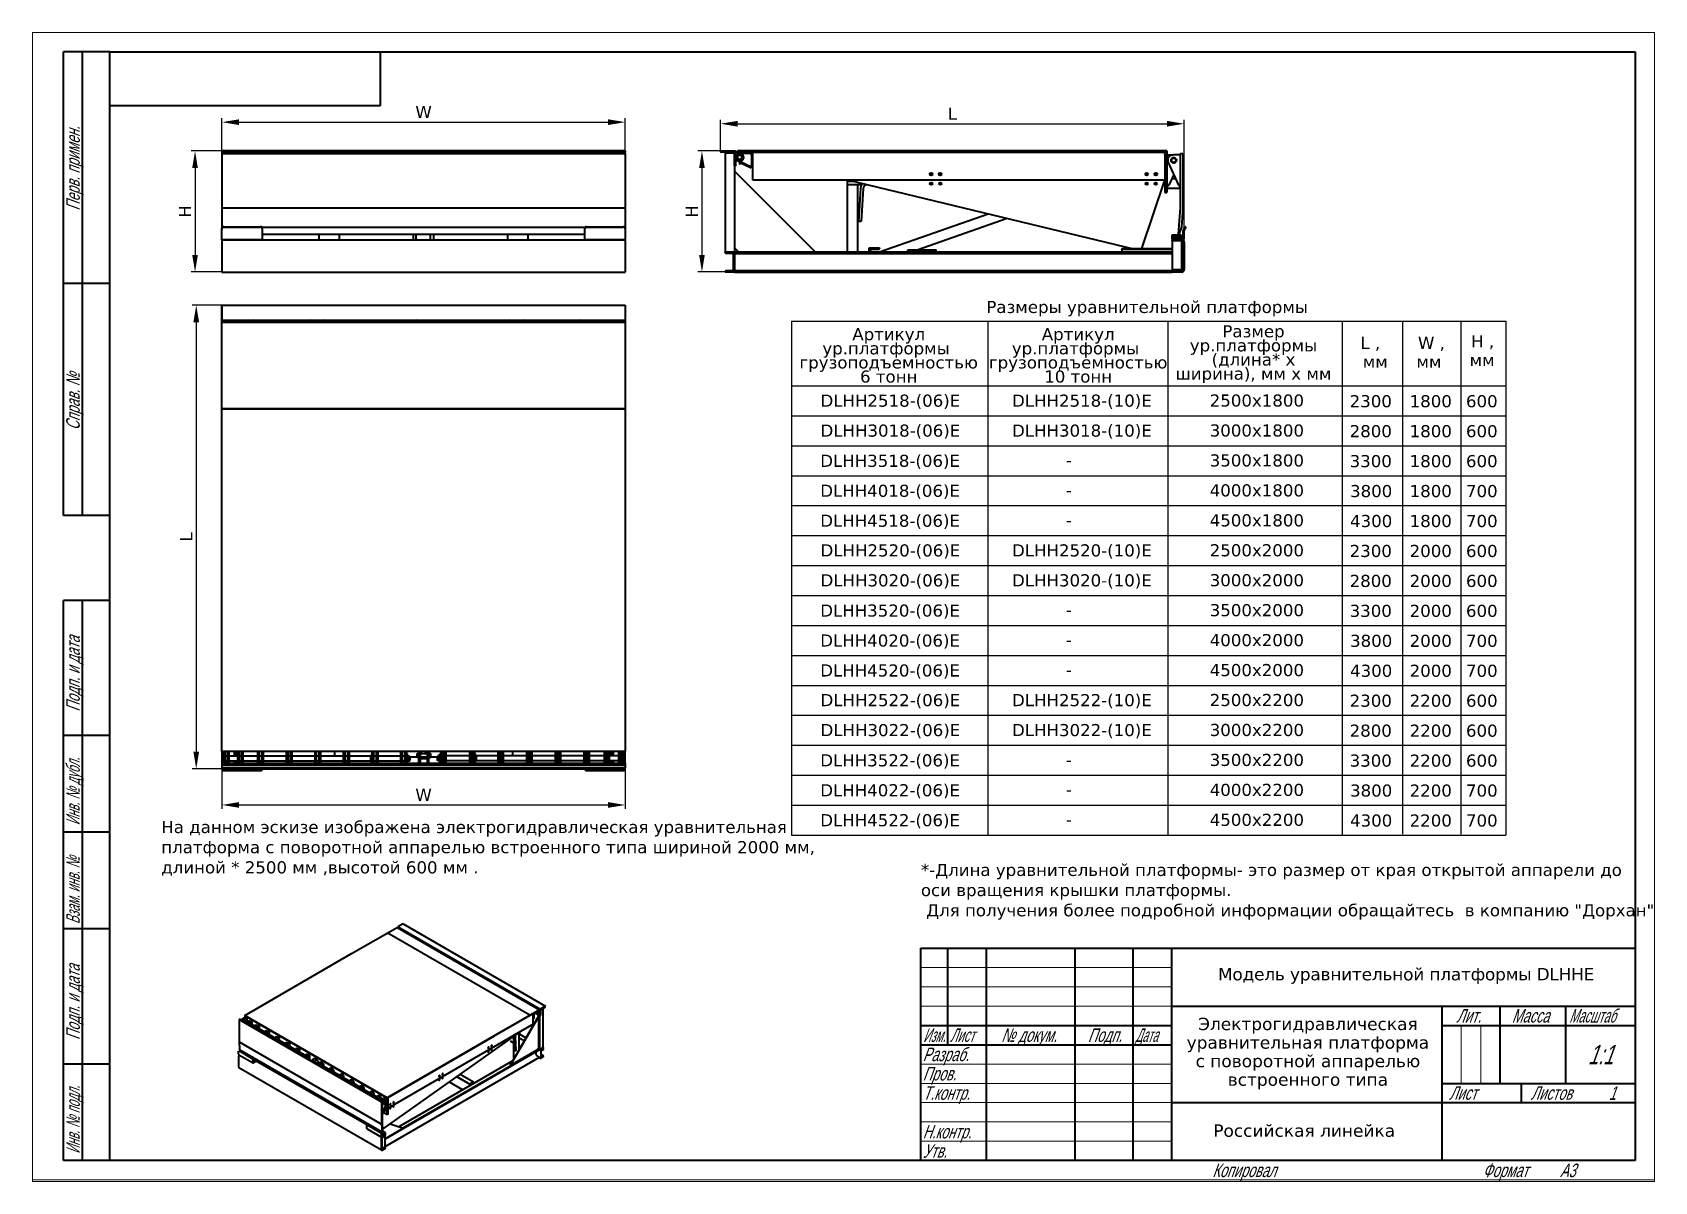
# Paper-space layout 'Лист1' of a CAD drawing. Header units: millimetres. Extents: x 26 to 236, y 20 to 168.
# The model-space entities are those that its viewports show. They can reach past a viewport. Long polylines and large blocks are cut down to what shows.
import ezdxf

# ---------------------------------------------------------------- set-up
doc = ezdxf.new("R2010")
doc.units = ezdxf.units.MM
doc.linetypes.add('K5LT_BASIC', pattern=[0])
doc.linetypes.add('K5LT_THIN', pattern=[0])
doc.layers.add('0 VIEW0', color=7, linetype='Continuous')
doc.styles.add('K5_TEXTSTYLE', font='win_eskd.shx', dxfattribs={"width": 0.7, "oblique": 15, "bigfont": 'b_eskd.shx'})
doc.styles.get("Standard").update_dxf_attribs({"font": 'verdana.TTF'})
doc.dimstyles.new('ISO-25', dxfattribs={"dimtxt": 80, "dimasz": 85, "dimexe": 20, "dimexo": 0, "dimgap": 20, "dimtad": 1, "dimtxsty": 'Standard', "dimcen": 2.5, "dimadec": 0, "dimazin": 0, "dimtfac": 1, "dimtmove": 0, "dimatfit": 3, "dimfxl": 1, "dimarcsym": 0})

psp = doc.layouts.new('Лист1')

# ---------------------------------------------------------------- texts
at = {"ltscale": 15, "insert": (179.19, 47.14), "char_height": 1.6, "width": 65.0058, "attachment_point": 1}
psp.add_mtext('{\\T0.98;Модель уравнительной платформы DLHHE }', dxfattribs=at)
at = {"ltscale": 15, "insert": (190.82, 36.07), "char_height": 1.6, "width": 32.4305, "attachment_point": 5, "line_spacing_factor": 0.9}
psp.add_mtext('Электрогидравлическая уравнительная платформа с поворотной аппарелью\\Pвстроенного типа ', dxfattribs=at)
at = {"insert": (178.57, 26.89), "char_height": 1.6, "width": 32.9951, "attachment_point": 1}
psp.add_mtext('Российская линейка', dxfattribs=at)

msp = doc.modelspace()

# ---------------------------------------------------------------- texts
at = {"ltscale": 15}
for s, p in [('L ,', (43026.016, 5112.933)), ('W , ', (43311.655, 5112.933)), ('H , ', (43575.248, 5120.258)), ('мм', (43567.519, 5027.601)), ('мм', (43037.421, 5020.276)), ('мм', (43303.926, 5020.276)), ('2300', (42972.749, 4823.676)), ('1800', (43270.238, 4823.676)), ('600', (43549.645, 4823.676)), ('2800', (42972.616, 4675.176)), ('1800', (43270.238, 4675.176)), ('600', (43549.645, 4675.176)), ('3300', (42972.616, 4526.676)), ('1800', (43270.238, 4526.676)), ('600', (43549.645, 4526.676)), ('3800', (42974.611, 4378.176)), ('1800', (43270.238, 4378.176)), ('700', (43549.645, 4378.176)), ('4300', (42974.611, 4229.676)), ('1800', (43270.238, 4229.676)), ('700', (43549.645, 4229.676)), ('2300', (42972.749, 4081.176)), ('2000', (43270.238, 4081.176)), ('600', (43549.645, 4081.176)), ('2800', (42972.616, 3932.676)), ('2000', (43270.238, 3932.676)), ('600', (43549.645, 3932.676)), ('3300', (42972.616, 3784.176)), ('2000', (43270.238, 3784.176)), ('600', (43549.645, 3784.176)), ('3800', (42974.611, 3635.676)), ('2000', (43270.238, 3635.676)), ('700', (43549.645, 3635.676)), ('4300', (42974.611, 3487.176)), ('2000', (43270.238, 3487.176)), ('700', (43549.645, 3487.176)), ('2300', (42972.749, 3338.676)), ('2200', (43270.238, 3338.676)), ('600', (43549.645, 3338.676)), ('2800', (42972.616, 3190.176)), ('2200', (43270.238, 3190.176)), ('600', (43549.645, 3190.176)), ('3300', (42972.616, 3041.676)), ('2200', (43270.238, 3041.676)), ('600', (43549.645, 3041.676)), ('3800', (42974.611, 2893.176)), ('2200', (43270.238, 2893.176)), ('700', (43549.645, 2893.176)), ('4300', (42974.611, 2744.676)), ('2200', (43270.238, 2744.676)), ('700', (43549.645, 2744.676))]:
    msp.add_text(s, height=60, dxfattribs=at).set_placement(p)
at = {"ltscale": 15, "char_height": 60, "attachment_point": 5}
for s, insert, width in [('Размеры уравнительной платформы', (41968.198, 5312.475), 2147.75301), ('\\pxsm0.7;Размер ур.платформы  \\P(длина* х ширина), мм х мм', (42495.701, 5087.025), 834.20135), ('\\pxsm0.7;Артикул ур.платформы  грузоподъемностью 6 тонн', (40686.329, 5080.413), 834.20135), ('\\pxsm0.7;Артикул ур.платформы  грузоподъемностью 10 тонн', (41626.138, 5080.525), 834.20135), ('DLHH2518-(06)E ', (40694.54, 4851.045), 1986.33271), ('DLHH2518-(10)E', (41644.512, 4851.069), 1986.33271), ('2500x1800', (42512.385, 4856.519), 1986.33271), ('DLHH3018-(06)E ', (40694.54, 4702.545), 1986.33271), ('DLHH3018-(10)E', (41644.512, 4702.569), 1986.33271), ('3000x1800', (42512.385, 4708.019), 1986.33271), ('DLHH3518-(06)E', (40693.235, 4552.732), 1986.33271), ('3500x1800', (42512.385, 4559.519), 1986.33271), ('-', (41579.974, 4561.135), 1986.33271), ('DLHH4018-(06)E  ', (40693.235, 4404.232), 1986.33271), ('4000x1800', (42512.385, 4411.019), 1986.33271), ('-', (41579.974, 4412.635), 1986.33271), ('DLHH4518-(06)E  ', (40693.235, 4255.732), 1986.33271), ('4500x1800', (42512.385, 4262.519), 1986.33271), ('-', (41579.974, 4264.135), 1986.33271), ('DLHH2520-(06)E', (40694.54, 4108.545), 1986.33271), ('DLHH2520-(10)E', (41644.512, 4108.569), 1986.33271), ('2500x2000', (42512.385, 4114.019), 1986.33271), ('DLHH3020-(06)E ', (40694.54, 3960.045), 1986.33271), ('DLHH3020-(10)E', (41644.512, 3960.069), 1986.33271), ('3000x2000', (42512.385, 3965.519), 1986.33271), ('DLHH3520-(06)E  ', (40693.235, 3810.232), 1986.33271), ('-', (41579.974, 3818.635), 1986.33271), ('3500x2000', (42512.385, 3817.019), 1986.33271), ('DLHH4020-(06)E  ', (40693.235, 3661.732), 1986.33271), ('-', (41579.974, 3670.135), 1986.33271), ('4000x2000', (42512.385, 3668.519), 1986.33271), ('DLHH4520-(06)E ', (40693.235, 3513.232), 1986.33271), ('4500x2000', (42512.385, 3520.019), 1986.33271), ('-', (41579.974, 3521.635), 1986.33271), ('DLHH2522-(06)E ', (40694.54, 3366.045), 1986.33271), ('DLHH2522-(10)E', (41644.512, 3366.069), 1986.33271), ('2500x2200', (42512.385, 3371.519), 1986.33271), ('DLHH3022-(06)E ', (40694.54, 3217.545), 1986.33271), ('DLHH3022-(10)E', (41644.512, 3217.569), 1986.33271), ('3000x2200', (42512.385, 3223.019), 1986.33271), ('DLHH3522-(06)E', (40693.235, 3067.732), 1986.33271), ('-', (41579.974, 3076.135), 1986.33271), ('3500x2200', (42512.385, 3074.519), 1986.33271), ('DLHH4022-(06)E', (40693.235, 2919.232), 1986.33271), ('-', (41579.974, 2927.635), 1986.33271), ('4000x2200', (42512.385, 2926.019), 1986.33271), ('DLHH4522-(06)E', (40693.235, 2770.732), 1986.33271), ('-', (41579.974, 2779.135), 1986.33271), ('4500x2200', (42512.385, 2777.519), 1986.33271)]:
    msp.add_mtext(s, dxfattribs=dict(at, insert=insert, width=width))
at = {"char_height": 60, "width": 3502.1035, "attachment_point": 1}
for s, insert in [('На данном эскизе изображена электрогидравлическая уравнительная платформа с поворотной аппарелью встроенного типа шириной 2000 мм, длиной * 2500 мм ,высотой 600 мм .', (37078.287, 2772.436)), ('*-Длина уравнительной платформы- это размер от края открытой аппарели до оси вращения крышки платформы.\\P Для получения более подробной информации обращайтесь  в компанию "Дорхан".', (40846.053, 2559.683))]:
    msp.add_mtext(s, dxfattribs=dict(at, insert=insert))

# ---------------------------------------------------------------- blocks, each defined once
blk = doc.blocks.new('A$C725F25C8')
at = {"color": 7, "linetype": 'K5LT_THIN', "lineweight": 9}
for p, q in [((-208.56, -184.58), (-208.56, 112.42)), ((-208.56, 112.42), (211.44, 112.42)), ((211.44, 112.42), (211.44, -184.58)), ((21.44, -129.58), (86.44, -129.58)), ((21.44, -134.58), (86.44, -134.58)), ((21.44, -139.58), (86.44, -139.58)), ((161.41, -159.58), (161.41, -144.58)), ((166.42, -159.58), (166.42, -144.58)), ((21.44, -154.58), (86.44, -154.58)), ((21.44, -159.58), (86.44, -159.58)), ((21.44, -164.58), (86.44, -164.58)), ((21.44, -169.58), (86.44, -169.58)), ((21.44, -174.58), (86.44, -174.58)), ((211.44, -184.58), (-208.56, -184.58))]:
    blk.add_line(p, q, dxfattribs=at)
at = {"color": 5, "linetype": 'K5LT_BASIC', "lineweight": 40}
for p, q in [((-200.56, -12.58), (-200.56, 107.42)), ((-188.56, 107.42), (-200.56, 107.42)), ((-195.56, -12.58), (-195.56, 107.42)), ((-188.56, -179.58), (-188.56, 107.42)), ((-188.56, 107.42), (206.44, 107.42)), ((-118.56, 107.42), (-118.56, 93.42)), ((206.44, 107.42), (206.44, -179.58)), ((-118.56, 93.42), (-188.56, 93.42)), ((-188.56, 47.42), (-200.56, 47.42)), ((-188.56, -12.58), (-200.56, -12.58)), ((-200.56, -179.58), (-200.56, -34.58)), ((-188.56, -34.58), (-200.56, -34.58)), ((-195.56, -179.58), (-195.56, -34.58)), ((-188.56, -69.58), (-200.56, -69.58)), ((-188.56, -94.58), (-200.56, -94.58)), ((-188.56, -119.58), (-200.56, -119.58)), ((21.44, -124.58), (206.44, -124.58)), ((21.44, -179.58), (21.44, -124.58)), ((28.44, -149.58), (28.44, -124.58)), ((38.44, -179.58), (38.44, -124.58)), ((61.44, -179.58), (61.44, -124.58)), ((76.44, -179.58), (76.44, -124.58)), ((86.44, -179.58), (86.44, -124.58)), ((86.44, -139.58), (206.44, -139.58)), ((156.44, -179.58), (156.44, -139.58)), ((171.44, -159.58), (171.44, -139.58)), ((188.44, -159.58), (188.44, -139.58)), ((21.44, -144.58), (86.44, -144.58)), ((156.44, -144.58), (171.44, -144.58)), ((171.44, -144.58), (206.44, -144.58)), ((21.44, -149.58), (86.44, -149.58)), ((-188.56, -154.58), (-200.56, -154.58)), ((156.44, -159.58), (206.44, -159.58)), ((177.02, -164.58), (177.02, -159.58)), ((86.44, -164.58), (156.44, -164.58)), ((156.44, -164.58), (206.44, -164.58)), ((-188.56, -179.58), (-200.56, -179.58)), ((206.44, -179.58), (-188.56, -179.58))]:
    blk.add_line(p, q, dxfattribs=at)
at = {"color": 7, "lineweight": 15, "style": 'K5_TEXTSTYLE', "oblique": 20}
for s, width, p in [('Перв. примен.', 0.7, (-196.31, 66.3)), ('Справ. №', 0.7, (-196.31, 9.44)), ('Подп. и дата', 0.7, (-196.31, -63.37)), ('Инв. № дубл.', 0.6, (-196.31, -92.8)), ('Взам. инв. №', 0.6, (-196.31, -118.37)), ('Подп. и дата', 0.7, (-196.31, -148.37)), ('Инв. № подл.', 0.6, (-196.31, -177.8))]:
    blk.add_text(s, height=3.5, rotation=90, dxfattribs=dict(at, width=width)).set_placement(p)
for s, height, width, p in [('Лит.', 3.5, 0.7, (160.1, -143.84)), ('Масса', 3.5, 0.7, (174.48, -143.84)), ('Масштаб', 3.5, 0.6, (189.33, -143.84)), ('Изм.', 3.5, 0.573102, (22.06, -148.86)), ('Лист', 3.5, 0.616387, (29, -148.86)), ('№ докум.', 3.5, 0.7, (42.27, -148.84)), ('Подп.', 3.5, 0.7, (64.71, -148.84)), ('Дата', 3.5, 0.55, (77, -148.86)), ('Разраб.', 3.5, 0.7, (21.94, -153.84)), ('1:1', 5, 0.7, (194.17, -154.62)), ('Пров.', 3.5, 0.7, (21.94, -158.84)), ('Т.контр.', 3.5, 0.7, (21.94, -163.84)), ('Лист', 3.5, 0.7, (158.22, -163.84)), ('Листов', 3.5, 0.7, (179.36, -163.84)), ('1', 3.5, 0.7, (199.55, -163.86)), ('Н.контр.', 3.5, 0.7, (21.94, -173.84)), ('Утв.', 3.5, 0.7, (21.94, -178.84)), ('Копировал', 3.5, 0.7, (96.94, -183.84)), ('Формат', 3.5, 0.7, (166.94, -183.84))]:
    blk.add_text(s, height=height, dxfattribs=dict(at, width=width)).set_placement(p)
at = {"color": 7, "lineweight": 0, "style": 'K5_TEXTSTYLE', "oblique": 20, "width": 0.7}
blk.add_text('A3', height=3.5, dxfattribs=at).set_placement((186.94, -183.86))
blk = doc.blocks.new('*D297')
at = {"color": 0, "lineweight": -2}
for p, q in [((37379.3, 6094.3), (37379.3, 6257.2)), ((37464.3, 6237.2), (39294.3, 6237.2)), ((39379.3, 6094.3), (39379.3, 6257.2))]:
    blk.add_line(p, q, dxfattribs=at)
at = {"color": 0}
for points in [[(37464.3, 6251.4), (37464.3, 6223.1), (37379.3, 6237.2)], [(39294.3, 6251.4), (39294.3, 6223.1), (39379.3, 6237.2)]]:
    blk.add_solid(points, dxfattribs=at)
at = {"layer": 'Defpoints', "color": 0}
for p in [(39379.3, 6237.2), (37379.3, 6094.3), (39379.3, 6094.3)]:
    blk.add_point(p, dxfattribs=at)
at = {"color": 0, "insert": (38379.3, 6287.2), "char_height": 60, "attachment_point": 5}
blk.add_mtext('W', dxfattribs=at)
blk = doc.blocks.new('*D304')
at = {"color": 0, "lineweight": -2}
for p, q in [((39852.1, 6094.3), (39852.1, 6249.3)), ((39937.1, 6229.3), (42067.1, 6229.3)), ((42152.1, 5642.3), (42152.1, 6249.3))]:
    blk.add_line(p, q, dxfattribs=at)
at = {"color": 0}
for points in [[(39937.1, 6243.5), (39937.1, 6215.2), (39852.1, 6229.3)], [(42067.1, 6243.5), (42067.1, 6215.2), (42152.1, 6229.3)]]:
    blk.add_solid(points, dxfattribs=at)
at = {"layer": 'Defpoints', "color": 0}
for p in [(42152.1, 6229.3), (39852.1, 6094.3), (42152.1, 5642.3)]:
    blk.add_point(p, dxfattribs=at)
at = {"color": 0, "insert": (41002.1, 6279.3), "char_height": 60, "attachment_point": 5}
blk.add_mtext('L', dxfattribs=at)
blk = doc.blocks.new('*D305')
at = {"color": 0, "lineweight": -2}
for p, q in [((39852.1, 6094.3), (39740, 6094.3)), ((39760, 6009.3), (39760, 5579.3)), ((39875.1, 5494.3), (39740, 5494.3))]:
    blk.add_line(p, q, dxfattribs=at)
at = {"color": 0}
for points in [[(39745.9, 6009.3), (39774.2, 6009.3), (39760, 6094.3)], [(39745.9, 5579.3), (39774.2, 5579.3), (39760, 5494.3)]]:
    blk.add_solid(points, dxfattribs=at)
at = {"layer": 'Defpoints', "color": 0}
for p in [(39852.1, 6094.3), (39760, 5494.3), (39875.1, 5494.3)]:
    blk.add_point(p, dxfattribs=at)
at = {"color": 0, "insert": (39710, 5794.3), "char_height": 60, "attachment_point": 5, "rotation": 90}
blk.add_mtext('H', dxfattribs=at)
blk = doc.blocks.new('*D306')
at = {"color": 0, "lineweight": -2}
for p, q in [((37379.3, 3036.3), (37379.3, 2831.7)), ((39379.3, 3036.3), (39379.3, 2831.7)), ((37464.3, 2851.7), (39294.3, 2851.7))]:
    blk.add_line(p, q, dxfattribs=at)
at = {"color": 0}
for points in [[(37464.3, 2865.9), (37464.3, 2837.6), (37379.3, 2851.7)], [(39294.3, 2865.9), (39294.3, 2837.6), (39379.3, 2851.7)]]:
    blk.add_solid(points, dxfattribs=at)
at = {"layer": 'Defpoints', "color": 0}
for p in [(37379.3, 3036.3), (39379.3, 3036.3), (39379.3, 2851.7)]:
    blk.add_point(p, dxfattribs=at)
at = {"color": 0, "insert": (38379.3, 2901.7), "char_height": 60, "attachment_point": 5}
blk.add_mtext('W', dxfattribs=at)
blk = doc.blocks.new('*D307')
at = {"color": 0, "lineweight": -2}
for p, q in [((37379.3, 5330.3), (37231.7, 5330.3)), ((37251.7, 5245.3), (37251.7, 3115.3)), ((37579.3, 3030.3), (37231.7, 3030.3))]:
    blk.add_line(p, q, dxfattribs=at)
at = {"color": 0}
for points in [[(37237.6, 5245.3), (37265.9, 5245.3), (37251.7, 5330.3)], [(37237.6, 3115.3), (37265.9, 3115.3), (37251.7, 3030.3)]]:
    blk.add_solid(points, dxfattribs=at)
at = {"layer": 'Defpoints', "color": 0}
for p in [(37379.3, 5330.3), (37251.7, 3030.3), (37579.3, 3030.3)]:
    blk.add_point(p, dxfattribs=at)
at = {"color": 0, "insert": (37201.7, 4180.3), "char_height": 60, "attachment_point": 5, "rotation": 90}
blk.add_mtext('L', dxfattribs=at)
blk = doc.blocks.new('*D308')
at = {"color": 0, "lineweight": -2}
for p, q in [((37379.3, 6094.3), (37225.9, 6094.3)), ((37245.9, 6009.3), (37245.9, 5579.3)), ((37379.3, 5494.3), (37225.9, 5494.3))]:
    blk.add_line(p, q, dxfattribs=at)
at = {"color": 0}
for points in [[(37231.7, 6009.3), (37260, 6009.3), (37245.9, 6094.3)], [(37231.7, 5579.3), (37260, 5579.3), (37245.9, 5494.3)]]:
    blk.add_solid(points, dxfattribs=at)
at = {"layer": 'Defpoints', "color": 0}
for p in [(37379.3, 6094.3), (37245.9, 5494.3), (37379.3, 5494.3)]:
    blk.add_point(p, dxfattribs=at)
at = {"color": 0, "insert": (37195.9, 5794.3), "char_height": 60, "attachment_point": 5, "rotation": 90}
blk.add_mtext('H', dxfattribs=at)

# ---------------------------------------------------------------- dimensions: what is measured, and where the dimension line sits
for base, p1, p2, text, picture, middle in [((39379.338, 6237.233), (37379.338, 6094.259), (39379.338, 6094.259), 'W', '*D297', (38379.338, 6287.233)), ((42152.059, 6229.325), (39852.059, 6094.259), (42152.059, 5642.259), 'L', '*D304', (41002.059, 6279.325)), ((39379.338, 2851.728), (37379.338, 3036.292), (39379.338, 3036.292), 'W', '*D306', (38379.338, 2901.728))]:
    dim = msp.add_linear_dim(base=base, p1=p1, p2=p2, text=text, dimstyle='ISO-25', override={"dimtxt": 60})
    dim.commit()
    dim.dimension.update_dxf_attribs({"geometry": picture, "text_midpoint": middle})
for base, p1, p2, text, picture, middle in [((37245.87, 5494.259), (37379.338, 6094.259), (37379.338, 5494.259), 'H', '*D308', (37195.87, 5794.259)), ((39760.048, 5494.259), (39852.059, 6094.259), (39875.059, 5494.259), 'H', '*D305', (39710.048, 5794.259)), ((37251.749, 3030.292), (37379.338, 5330.292), (37579.338, 3030.292), 'L', '*D307', (37201.749, 4180.292))]:
    dim = msp.add_linear_dim(base=base, p1=p1, p2=p2, angle=90, text=text, dimstyle='ISO-25', override={"dimtxt": 60})
    dim.commit()
    dim.dimension.update_dxf_attribs({"geometry": picture, "text_midpoint": middle})

# ---------------------------------------------------------------- linework, layer by layer
at = {"ltscale": 15}
for p, q in [((40204.624, 5249.896), (43746.828, 5249.896)), ((40204.624, 5249.896), (40204.624, 2702.246)), ((41178.491, 5249.896), (41178.491, 2702.246)), ((42070.957, 5249.896), (42070.957, 2702.246)), ((42934.756, 5249.896), (42934.756, 2702.246)), ((43235.01, 5249.896), (43235.01, 2707.316)), ((43524.144, 5249.896), (43524.144, 2707.316)), ((43746.828, 5249.896), (43746.828, 2707.316)), ((40204.624, 4929.746), (43746.828, 4929.746)), ((40204.624, 4781.246), (43746.828, 4781.246)), ((40204.624, 4632.746), (43746.828, 4632.746)), ((40204.624, 4484.246), (43746.828, 4484.246)), ((40204.624, 4335.746), (43746.828, 4335.746)), ((40204.624, 4187.246), (43746.828, 4187.246)), ((40204.624, 4038.746), (43746.828, 4038.746)), ((40204.624, 4038.746), (43746.828, 4038.746)), ((40204.624, 3890.246), (43746.828, 3890.246)), ((40204.624, 3741.746), (43746.828, 3741.746)), ((40204.624, 3593.246), (43746.828, 3593.246)), ((40204.624, 3444.746), (43746.828, 3444.746)), ((40204.624, 3296.246), (43746.828, 3296.246)), ((40204.624, 3147.746), (43746.828, 3147.746)), ((40204.624, 3147.746), (43746.828, 3147.746)), ((43235.01, 3152.816), (43235.01, 2707.316)), ((43524.144, 3152.816), (43524.144, 2707.316)), ((40204.624, 2999.246), (43746.828, 2999.246)), ((40204.624, 2850.746), (43746.828, 2850.746)), ((40204.624, 2702.246), (43746.828, 2702.246)), ((43746.828, 2707.316), (43746.828, 2702.246))]:
    msp.add_line(p, q, dxfattribs=at)
at = {"layer": '0 VIEW0', "color": 5, "linetype": 'K5LT_BASIC', "lineweight": 40}
for p, q in [((37379.338, 6094.259), (37379.338, 6089.259)), ((39379.338, 6094.259), (37379.338, 6094.259)), ((39379.338, 6089.259), (37379.338, 6089.259)), ((39379.338, 6089.259), (37379.338, 6089.259)), ((37379.338, 6089.259), (37379.338, 6082.259)), ((37379.338, 6082.259), (39379.338, 6082.259)), ((37379.338, 6082.259), (37379.338, 5812.259)), ((39379.338, 6094.259), (39379.338, 6089.259)), ((39379.338, 6082.259), (39379.338, 6089.259)), ((39379.338, 6082.259), (39379.338, 5812.259)), ((39852.059, 6094.259), (39927.059, 6094.259)), ((39852.059, 6091.259), (39852.059, 6094.259)), ((39912.059, 6088.259), (39855.059, 6088.259)), ((39875.059, 6084.259), (39875.059, 5594.259)), ((39919.542, 6084.259), (39875.059, 6084.259)), ((39921.059, 6022.259), (39921.059, 6079.259)), ((39927.059, 6094.259), (39927.059, 6019.259)), ((39935.059, 6050.109), (39935.059, 6048.259)), ((39945.209, 6050.109), (39935.059, 6050.109)), ((39935.059, 6048.259), (39947.059, 6048.259)), ((40573.059, 6094.259), (39937.059, 6094.259)), ((39937.059, 6094.259), (39937.059, 6089.259)), ((39937.059, 6089.259), (39937.059, 6086.259)), ((40573.059, 6089.259), (39937.059, 6089.259)), ((39940.059, 6083.259), (39944.534, 6083.259)), ((39943.722, 6078.971), (39945.209, 6075.842)), ((39944.961, 6038.72), (39947.059, 6043.259)), ((39944.961, 6038.72), (40003.961, 6011.444)), ((39947.059, 6076.259), (39945.209, 6075.842)), ((39945.209, 6075.842), (39945.209, 6075.621)), ((39945.209, 6050.896), (39945.209, 6050.109)), ((39947.059, 6048.259), (39945.209, 6050.109)), ((39945.259, 6039.365), (39945.259, 6043.34)), ((39945.259, 6038.259), (39945.259, 6038.582)), ((39945.259, 6038.259), (39945.959, 6038.259)), ((39947.059, 6076.259), (39945.393, 6079.765)), ((39947.059, 6076.259), (39947.059, 6076.759)), ((39947.059, 6075.759), (39947.059, 6076.259)), ((39947.059, 6048.259), (39947.059, 6050.759)), ((39947.059, 6043.259), (40006.059, 6015.982)), ((39948.735, 6079.765), (39947.069, 6076.259)), ((39947.069, 6076.759), (39947.069, 6076.259)), ((39947.069, 6076.259), (39948.919, 6075.842)), ((39947.069, 6076.259), (39947.069, 6075.759)), ((39947.069, 6050.759), (39947.069, 6048.259)), ((39947.069, 6048.259), (39948.919, 6050.109)), ((39947.069, 6048.259), (39963.069, 6048.259)), ((39947.069, 6043.259), (39947.069, 6043.254)), ((39947.069, 6037.746), (39947.069, 6028.259)), ((39948.869, 6043.341), (39948.869, 6042.422)), ((39948.869, 6036.914), (39948.869, 6028.259)), ((39948.919, 6075.842), (39950.406, 6078.971)), ((39948.919, 6075.62), (39948.919, 6075.842)), ((39948.919, 6050.109), (39948.919, 6050.898)), ((39963.069, 6050.109), (39948.919, 6050.109)), ((39949.594, 6083.259), (39997.059, 6083.259)), ((39963.069, 6050.109), (39963.069, 6048.259)), ((40006.059, 6074.259), (40006.059, 6017.259)), ((40012.059, 6086.259), (40012.059, 6089.259)), ((40012.059, 6085.732), (40012.059, 6086.259)), ((42056.059, 6086.259), (40012.059, 6086.259)), ((40012.059, 6083.586), (40012.059, 6085.732)), ((40012.059, 6083.257), (40012.059, 6083.586)), ((40012.059, 6083.15), (40012.059, 6083.257)), ((40012.059, 6083.15), (40012.059, 6083.257)), ((40012.059, 6083.039), (40012.059, 6083.15)), ((40012.059, 6083.039), (40012.059, 6083.125)), ((40012.059, 6082.925), (40012.059, 6083.039)), ((40012.059, 6082.925), (40012.059, 6083.012)), ((40012.059, 6082.859), (40012.059, 6082.925)), ((40012.059, 6082.859), (40012.059, 6082.902)), ((40012.059, 6081.659), (40012.059, 6082.859)), ((40012.059, 6081.616), (40012.059, 6081.659)), ((40012.059, 6081.593), (40012.059, 6081.659)), ((40012.059, 6081.506), (40012.059, 6081.593)), ((40012.059, 6081.479), (40012.059, 6081.593)), ((40012.059, 6081.393), (40012.059, 6081.479)), ((40012.059, 6081.367), (40012.059, 6081.479)), ((40012.059, 6081.26), (40012.059, 6081.367)), ((40012.059, 6081.259), (40012.059, 6081.367)), ((40012.059, 6080.931), (40012.059, 6081.26)), ((40012.059, 6078.785), (40012.059, 6080.931)), ((40012.059, 6078.259), (40012.059, 6078.785)), ((40012.059, 6075.259), (40012.059, 6078.259)), ((40012.059, 6066.759), (40012.059, 6075.331)), ((40012.059, 6066.259), (40012.059, 6066.759)), ((40012.059, 6065.759), (40012.059, 6066.259)), ((40012.059, 6060.259), (40012.059, 6065.759)), ((40012.059, 6059.259), (40012.059, 6060.259)), ((40012.059, 6014.259), (40012.059, 6059.259)), ((40012.059, 5949.259), (40012.059, 6059.259)), ((42066.059, 6094.259), (40066.059, 6094.259)), ((42061.059, 6089.259), (40066.059, 6089.259)), ((40873.059, 6094.259), (40873.059, 6089.259)), ((40873.059, 6094.259), (40873.059, 6089.259)), ((42056.059, 6089.259), (42066.059, 6089.259)), ((42056.059, 6089.259), (42056.059, 6086.259)), ((42056.059, 6085.732), (42056.059, 6086.259)), ((42056.059, 6083.586), (42056.059, 6085.732)), ((42056.059, 6083.257), (42056.059, 6083.586)), ((42056.059, 6083.15), (42056.059, 6083.257)), ((42056.059, 6083.257), (42056.059, 6083.15)), ((42056.059, 6083.039), (42056.059, 6083.15)), ((42056.059, 6083.039), (42056.059, 6083.125)), ((42056.059, 6082.925), (42056.059, 6083.039)), ((42056.059, 6082.925), (42056.059, 6083.012)), ((42056.059, 6082.859), (42056.059, 6082.925)), ((42056.059, 6082.859), (42056.059, 6082.902)), ((42056.059, 6081.659), (42056.059, 6082.859)), ((42056.059, 6081.616), (42056.059, 6081.659)), ((42056.059, 6081.593), (42056.059, 6081.659)), ((42056.059, 6081.506), (42056.059, 6081.593)), ((42056.059, 6081.479), (42056.059, 6081.593)), ((42056.059, 6081.393), (42056.059, 6081.479)), ((42056.059, 6081.367), (42056.059, 6081.479)), ((42056.059, 6081.26), (42056.059, 6081.367)), ((42056.059, 6081.367), (42056.059, 6081.259)), ((42056.059, 6080.931), (42056.059, 6081.26)), ((42056.059, 6078.785), (42056.059, 6080.931)), ((42056.059, 6078.259), (42056.059, 6078.785)), ((42056.059, 6078.259), (42056.059, 5889.259)), ((42066.059, 6094.259), (42066.059, 6089.259)), ((42066.059, 6089.259), (42066.059, 5889.259)), ((42071.059, 6075.259), (42097.059, 6075.259)), ((42072.576, 6036.875), (42124.525, 5925.151)), ((42129.059, 6075.259), (42097.059, 6075.259)), ((42097.366, 6061.488), (42098.56, 6061.455)), ((42097.855, 6035.732), (42097.485, 6035.006)), ((42097.861, 6035.954), (42097.855, 6035.732)), ((42099.693, 6035.264), (42097.855, 6035.732)), ((42098.56, 6061.455), (42098.538, 6060.666)), ((42098.821, 6061.702), (42098.56, 6061.455)), ((42099.443, 6034.773), (42099.693, 6035.264)), ((42099.693, 6035.264), (42099.706, 6035.764)), ((42099.716, 6035.763), (42099.703, 6035.264)), ((42099.703, 6035.264), (42101.563, 6035.63)), ((42099.703, 6035.264), (42099.925, 6034.759)), ((42100.391, 6060.754), (42100.419, 6061.754)), ((42100.429, 6061.754), (42100.401, 6060.754)), ((42101.563, 6035.63), (42101.569, 6035.85)), ((42101.893, 6034.884), (42101.563, 6035.63)), ((42102.02, 6061.616), (42102.269, 6061.353)), ((42102.247, 6060.566), (42102.269, 6061.353)), ((42102.269, 6061.353), (42103.472, 6061.32)), ((42134.059, 6082.259), (42146.059, 6082.259)), ((42134.059, 5812.261), (42134.059, 6082.259)), ((42146.059, 6082.259), (42146.059, 5812.259)), ((39921.059, 6022.259), (39921.059, 5594.259)), ((39921.059, 5994.259), (40321.059, 5594.259)), ((39927.059, 6019.259), (39924.059, 6019.259)), ((39948.869, 6028.259), (39947.069, 6028.259)), ((40003.961, 6011.444), (40006.059, 6015.982)), ((40009.059, 6014.259), (40012.059, 6014.259)), ((40894.18, 5980.767), (40893.81, 5979.184)), ((40893.81, 5979.184), (40896.084, 5979.236)), ((40893.81, 5979.184), (40894.84, 5978.944)), ((40895.21, 5980.526), (40894.18, 5980.767)), ((40894.18, 5980.767), (40896.195, 5979.711)), ((40894.84, 5978.944), (40896.393, 5979.164)), ((40894.84, 5978.944), (40895.744, 5978.443)), ((40896.243, 5980.574), (40895.21, 5980.526)), ((40895.21, 5980.526), (40896.504, 5979.639)), ((40895.551, 5976.38), (40896.606, 5978.395)), ((40895.792, 5977.41), (40895.551, 5976.38)), ((40895.551, 5976.38), (40897.133, 5976.01)), ((40895.744, 5978.443), (40896.664, 5979.014)), ((40895.744, 5978.443), (40895.792, 5977.41)), ((40895.792, 5977.41), (40896.679, 5978.704)), ((40896.084, 5979.236), (40896.195, 5979.711)), ((40896.393, 5979.164), (40896.084, 5979.236)), ((40896.195, 5979.711), (40896.504, 5979.639)), ((40896.744, 5981.478), (40896.243, 5980.574)), ((40896.243, 5980.574), (40896.814, 5979.653)), ((40896.664, 5979.014), (40896.393, 5979.164)), ((40896.504, 5979.639), (40896.814, 5979.653)), ((40896.606, 5978.395), (40896.679, 5978.704)), ((40897.081, 5978.284), (40896.606, 5978.395)), ((40896.679, 5978.704), (40896.664, 5979.014)), ((40896.985, 5982.508), (40896.744, 5981.478)), ((40896.744, 5981.478), (40896.964, 5979.925)), ((40896.814, 5979.653), (40896.964, 5979.925)), ((40896.964, 5979.925), (40897.037, 5980.234)), ((40896.985, 5982.508), (40897.037, 5980.234)), ((40898.567, 5982.138), (40896.985, 5982.508)), ((40897.037, 5980.234), (40897.511, 5980.123)), ((40897.153, 5978.593), (40897.081, 5978.284)), ((40897.133, 5976.01), (40897.081, 5978.284)), ((40897.133, 5976.01), (40897.374, 5977.04)), ((40897.304, 5978.864), (40897.153, 5978.593)), ((40897.374, 5977.04), (40897.153, 5978.593)), ((40897.614, 5978.879), (40897.304, 5978.864)), ((40897.875, 5977.944), (40897.304, 5978.864)), ((40897.374, 5977.04), (40897.875, 5977.944)), ((40898.326, 5981.108), (40897.439, 5979.814)), ((40897.511, 5980.123), (40897.439, 5979.814)), ((40897.439, 5979.814), (40897.453, 5979.504)), ((40898.374, 5980.075), (40897.453, 5979.504)), ((40897.453, 5979.504), (40897.725, 5979.353)), ((40898.567, 5982.138), (40897.511, 5980.123)), ((40898.908, 5977.992), (40897.614, 5978.879)), ((40897.923, 5978.806), (40897.614, 5978.879)), ((40899.278, 5979.574), (40897.725, 5979.353)), ((40897.725, 5979.353), (40898.034, 5979.281)), ((40897.875, 5977.944), (40898.908, 5977.992)), ((40898.034, 5979.281), (40897.923, 5978.806)), ((40899.938, 5977.751), (40897.923, 5978.806)), ((40900.308, 5979.333), (40898.034, 5979.281)), ((40898.326, 5981.108), (40898.567, 5982.138)), ((40898.374, 5980.075), (40898.326, 5981.108)), ((40899.278, 5979.574), (40898.374, 5980.075)), ((40898.908, 5977.992), (40899.938, 5977.751)), ((40900.308, 5979.333), (40899.278, 5979.574)), ((40899.938, 5977.751), (40900.308, 5979.333)), ((40939.18, 5980.767), (40938.81, 5979.184)), ((40938.81, 5979.184), (40941.084, 5979.236)), ((40938.81, 5979.184), (40939.84, 5978.944)), ((40940.21, 5980.526), (40939.18, 5980.767)), ((40939.18, 5980.767), (40941.195, 5979.711)), ((40939.84, 5978.944), (40941.393, 5979.164)), ((40939.84, 5978.944), (40940.744, 5978.443)), ((40941.243, 5980.574), (40940.21, 5980.526)), ((40940.21, 5980.526), (40941.504, 5979.639)), ((40940.551, 5976.38), (40941.606, 5978.395)), ((40940.792, 5977.41), (40940.551, 5976.38)), ((40940.551, 5976.38), (40942.133, 5976.01)), ((40940.744, 5978.443), (40941.664, 5979.014)), ((40940.744, 5978.443), (40940.792, 5977.41)), ((40940.792, 5977.41), (40941.679, 5978.704)), ((40941.084, 5979.236), (40941.195, 5979.711)), ((40941.393, 5979.164), (40941.084, 5979.236)), ((40941.195, 5979.711), (40941.504, 5979.639)), ((40941.744, 5981.478), (40941.243, 5980.574)), ((40941.243, 5980.574), (40941.814, 5979.653)), ((40941.664, 5979.014), (40941.393, 5979.164)), ((40941.504, 5979.639), (40941.814, 5979.653)), ((40941.606, 5978.395), (40941.679, 5978.704)), ((40942.081, 5978.284), (40941.606, 5978.395)), ((40941.679, 5978.704), (40941.664, 5979.014)), ((40941.985, 5982.508), (40941.744, 5981.478)), ((40941.744, 5981.478), (40941.964, 5979.925)), ((40941.814, 5979.653), (40941.964, 5979.925)), ((40941.964, 5979.925), (40942.037, 5980.234)), ((40941.985, 5982.508), (40942.037, 5980.234)), ((40943.567, 5982.138), (40941.985, 5982.508)), ((40942.037, 5980.234), (40942.511, 5980.123)), ((40942.153, 5978.593), (40942.081, 5978.284)), ((40942.133, 5976.01), (40942.081, 5978.284)), ((40942.133, 5976.01), (40942.374, 5977.04)), ((40942.304, 5978.864), (40942.153, 5978.593)), ((40942.374, 5977.04), (40942.153, 5978.593)), ((40942.614, 5978.879), (40942.304, 5978.864)), ((40942.875, 5977.944), (40942.304, 5978.864)), ((40942.374, 5977.04), (40942.875, 5977.944)), ((40943.326, 5981.108), (40942.439, 5979.814)), ((40942.511, 5980.123), (40942.439, 5979.814)), ((40942.439, 5979.814), (40942.453, 5979.504)), ((40943.374, 5980.075), (40942.453, 5979.504)), ((40942.453, 5979.504), (40942.725, 5979.353)), ((40943.567, 5982.138), (40942.511, 5980.123)), ((40943.908, 5977.992), (40942.614, 5978.879)), ((40942.923, 5978.806), (40942.614, 5978.879)), ((40944.278, 5979.574), (40942.725, 5979.353)), ((40942.725, 5979.353), (40943.034, 5979.281)), ((40942.875, 5977.944), (40943.908, 5977.992)), ((40943.034, 5979.281), (40942.923, 5978.806)), ((40944.938, 5977.751), (40942.923, 5978.806)), ((40945.308, 5979.333), (40943.034, 5979.281)), ((40943.326, 5981.108), (40943.567, 5982.138)), ((40943.374, 5980.075), (40943.326, 5981.108)), ((40944.278, 5979.574), (40943.374, 5980.075)), ((40943.908, 5977.992), (40944.938, 5977.751)), ((40945.308, 5979.333), (40944.278, 5979.574)), ((40944.938, 5977.751), (40945.308, 5979.333)), ((41963.18, 5980.767), (41962.81, 5979.184)), ((41962.81, 5979.184), (41965.084, 5979.236)), ((41962.81, 5979.184), (41963.84, 5978.944)), ((41964.21, 5980.526), (41963.18, 5980.767)), ((41963.18, 5980.767), (41965.195, 5979.711)), ((41963.84, 5978.944), (41965.393, 5979.164)), ((41963.84, 5978.944), (41964.744, 5978.443)), ((41965.243, 5980.574), (41964.21, 5980.526)), ((41964.21, 5980.526), (41965.504, 5979.639)), ((41964.551, 5976.38), (41965.606, 5978.395)), ((41964.792, 5977.41), (41964.551, 5976.38)), ((41964.551, 5976.38), (41966.133, 5976.01)), ((41964.744, 5978.443), (41965.664, 5979.014)), ((41964.744, 5978.443), (41964.792, 5977.41)), ((41964.792, 5977.41), (41965.679, 5978.704)), ((41965.084, 5979.236), (41965.195, 5979.711)), ((41965.393, 5979.164), (41965.084, 5979.236)), ((41965.195, 5979.711), (41965.504, 5979.639)), ((41965.744, 5981.478), (41965.243, 5980.574)), ((41965.243, 5980.574), (41965.814, 5979.653)), ((41965.664, 5979.014), (41965.393, 5979.164)), ((41965.504, 5979.639), (41965.814, 5979.653)), ((41965.606, 5978.395), (41965.679, 5978.704)), ((41966.081, 5978.284), (41965.606, 5978.395)), ((41965.679, 5978.704), (41965.664, 5979.014)), ((41965.985, 5982.508), (41965.744, 5981.478)), ((41965.744, 5981.478), (41965.964, 5979.925)), ((41965.814, 5979.653), (41965.964, 5979.925)), ((41965.964, 5979.925), (41966.037, 5980.234)), ((41965.985, 5982.508), (41966.037, 5980.234)), ((41967.567, 5982.138), (41965.985, 5982.508)), ((41966.037, 5980.234), (41966.511, 5980.123)), ((41966.153, 5978.593), (41966.081, 5978.284)), ((41966.133, 5976.01), (41966.081, 5978.284)), ((41966.133, 5976.01), (41966.374, 5977.04)), ((41966.304, 5978.864), (41966.153, 5978.593)), ((41966.374, 5977.04), (41966.153, 5978.593)), ((41966.614, 5978.879), (41966.304, 5978.864)), ((41966.875, 5977.944), (41966.304, 5978.864)), ((41966.374, 5977.04), (41966.875, 5977.944)), ((41967.326, 5981.108), (41966.439, 5979.814)), ((41966.511, 5980.123), (41966.439, 5979.814)), ((41966.439, 5979.814), (41966.453, 5979.504)), ((41967.374, 5980.075), (41966.453, 5979.504)), ((41966.453, 5979.504), (41966.725, 5979.353)), ((41967.567, 5982.138), (41966.511, 5980.123)), ((41967.908, 5977.992), (41966.614, 5978.879)), ((41966.923, 5978.806), (41966.614, 5978.879)), ((41968.278, 5979.574), (41966.725, 5979.353)), ((41966.725, 5979.353), (41967.034, 5979.281)), ((41966.875, 5977.944), (41967.908, 5977.992)), ((41967.034, 5979.281), (41966.923, 5978.806)), ((41968.938, 5977.751), (41966.923, 5978.806)), ((41969.308, 5979.333), (41967.034, 5979.281)), ((41967.326, 5981.108), (41967.567, 5982.138)), ((41967.374, 5980.075), (41967.326, 5981.108)), ((41968.278, 5979.574), (41967.374, 5980.075)), ((41967.908, 5977.992), (41968.938, 5977.751)), ((41969.308, 5979.333), (41968.278, 5979.574)), ((41968.938, 5977.751), (41969.308, 5979.333)), ((42008.18, 5980.767), (42007.81, 5979.184)), ((42007.81, 5979.184), (42010.084, 5979.236)), ((42007.81, 5979.184), (42008.84, 5978.944)), ((42009.21, 5980.526), (42008.18, 5980.767)), ((42008.18, 5980.767), (42010.195, 5979.711)), ((42008.84, 5978.944), (42010.393, 5979.164)), ((42008.84, 5978.944), (42009.744, 5978.443)), ((42010.243, 5980.574), (42009.21, 5980.526)), ((42009.21, 5980.526), (42010.504, 5979.639)), ((42009.551, 5976.38), (42010.606, 5978.395)), ((42009.792, 5977.41), (42009.551, 5976.38)), ((42009.551, 5976.38), (42011.133, 5976.01)), ((42009.744, 5978.443), (42010.664, 5979.014)), ((42009.744, 5978.443), (42009.792, 5977.41)), ((42009.792, 5977.41), (42010.679, 5978.704)), ((42010.084, 5979.236), (42010.195, 5979.711)), ((42010.393, 5979.164), (42010.084, 5979.236)), ((42010.195, 5979.711), (42010.504, 5979.639)), ((42010.744, 5981.478), (42010.243, 5980.574)), ((42010.243, 5980.574), (42010.814, 5979.653)), ((42010.664, 5979.014), (42010.393, 5979.164)), ((42010.504, 5979.639), (42010.814, 5979.653)), ((42010.606, 5978.395), (42010.679, 5978.704)), ((42011.081, 5978.284), (42010.606, 5978.395)), ((42010.679, 5978.704), (42010.664, 5979.014)), ((42010.985, 5982.508), (42010.744, 5981.478)), ((42010.744, 5981.478), (42010.964, 5979.925)), ((42010.814, 5979.653), (42010.964, 5979.925)), ((42010.964, 5979.925), (42011.037, 5980.234)), ((42010.985, 5982.508), (42011.037, 5980.234)), ((42012.567, 5982.138), (42010.985, 5982.508)), ((42011.037, 5980.234), (42011.511, 5980.123)), ((42011.153, 5978.593), (42011.081, 5978.284)), ((42011.133, 5976.01), (42011.081, 5978.284)), ((42011.133, 5976.01), (42011.374, 5977.04)), ((42011.304, 5978.864), (42011.153, 5978.593)), ((42011.374, 5977.04), (42011.153, 5978.593)), ((42011.614, 5978.879), (42011.304, 5978.864)), ((42011.875, 5977.944), (42011.304, 5978.864)), ((42011.374, 5977.04), (42011.875, 5977.944)), ((42012.326, 5981.108), (42011.439, 5979.814)), ((42011.511, 5980.123), (42011.439, 5979.814)), ((42011.439, 5979.814), (42011.453, 5979.504)), ((42012.374, 5980.075), (42011.453, 5979.504)), ((42011.453, 5979.504), (42011.725, 5979.353)), ((42012.567, 5982.138), (42011.511, 5980.123)), ((42012.908, 5977.992), (42011.614, 5978.879)), ((42011.923, 5978.806), (42011.614, 5978.879)), ((42013.278, 5979.574), (42011.725, 5979.353)), ((42011.725, 5979.353), (42012.034, 5979.281)), ((42011.875, 5977.944), (42012.908, 5977.992)), ((42012.034, 5979.281), (42011.923, 5978.806)), ((42013.938, 5977.751), (42011.923, 5978.806)), ((42014.308, 5979.333), (42012.034, 5979.281)), ((42012.326, 5981.108), (42012.567, 5982.138)), ((42012.374, 5980.075), (42012.326, 5981.108)), ((42013.278, 5979.574), (42012.374, 5980.075)), ((42012.908, 5977.992), (42013.938, 5977.751)), ((42014.308, 5979.333), (42013.278, 5979.574)), ((42013.938, 5977.751), (42014.308, 5979.333)), ((42100.059, 5977.769), (42075.593, 5925.151)), ((42090.987, 5958.259), (42109.131, 5958.259)), ((42056.059, 5949.259), (40012.059, 5949.259)), ((40481.059, 5944.259), (40481.059, 5928.259)), ((40483.059, 5944.259), (40481.059, 5944.259)), ((40481.059, 5944.259), (40528.584, 5944.259)), ((40481.059, 5928.259), (40553.12, 5928.259)), ((40481.059, 5928.259), (40481.059, 5734.259)), ((40481.059, 5928.259), (40481.059, 5594.259)), ((40481.059, 5928.259), (40481.059, 5925.493)), ((40509.965, 5944.259), (40483.059, 5944.259)), ((40489.199, 5949.259), (41907.191, 5607.823)), ((40531.059, 5928.259), (40531.059, 5684.259)), ((40531.059, 5928.259), (40531.059, 5594.259)), ((40546.422, 5909.737), (40536.262, 5745.435)), ((40560.396, 5908.873), (40550.235, 5744.571)), ((40894.099, 5933.601), (40893.819, 5932.001)), ((40893.819, 5932.001), (40896.087, 5932.181)), ((40893.819, 5932.001), (40894.861, 5931.818)), ((40895.141, 5933.419), (40894.099, 5933.601)), ((40894.099, 5933.601), (40896.171, 5932.662)), ((40894.861, 5931.818), (40896.4, 5932.127)), ((40894.861, 5931.818), (40895.792, 5931.369)), ((40896.17, 5933.525), (40895.141, 5933.419)), ((40895.141, 5933.419), (40896.484, 5932.607)), ((40895.716, 5929.299), (40896.656, 5931.371)), ((40895.899, 5930.341), (40895.716, 5929.299)), ((40895.716, 5929.299), (40897.317, 5929.019)), ((40895.792, 5931.369), (40896.679, 5931.992)), ((40895.792, 5931.369), (40895.899, 5930.341)), ((40895.899, 5930.341), (40896.711, 5931.683)), ((40896.087, 5932.181), (40896.171, 5932.662)), ((40896.4, 5932.127), (40896.087, 5932.181)), ((40896.619, 5934.456), (40896.17, 5933.525)), ((40896.17, 5933.525), (40896.792, 5932.639)), ((40896.171, 5932.662), (40896.484, 5932.607)), ((40896.679, 5931.992), (40896.4, 5932.127)), ((40896.484, 5932.607), (40896.792, 5932.639)), ((40896.801, 5935.499), (40896.619, 5934.456)), ((40896.619, 5934.456), (40896.927, 5932.918)), ((40896.656, 5931.371), (40896.711, 5931.683)), ((40897.136, 5931.287), (40896.656, 5931.371)), ((40896.711, 5931.683), (40896.679, 5931.992)), ((40896.792, 5932.639), (40896.927, 5932.918)), ((40896.801, 5935.499), (40896.981, 5933.231)), ((40898.401, 5935.218), (40896.801, 5935.499)), ((40896.927, 5932.918), (40896.981, 5933.231)), ((40896.981, 5933.231), (40897.462, 5933.147)), ((40897.191, 5931.599), (40897.136, 5931.287)), ((40897.317, 5929.019), (40897.136, 5931.287)), ((40897.326, 5931.879), (40897.191, 5931.599)), ((40897.499, 5930.061), (40897.191, 5931.599)), ((40897.317, 5929.019), (40897.499, 5930.061)), ((40897.634, 5931.911), (40897.326, 5931.879)), ((40897.948, 5930.992), (40897.326, 5931.879)), ((40898.219, 5934.176), (40897.407, 5932.834)), ((40897.462, 5933.147), (40897.407, 5932.834)), ((40897.407, 5932.834), (40897.439, 5932.526)), ((40898.325, 5933.148), (40897.439, 5932.526)), ((40897.439, 5932.526), (40897.718, 5932.391)), ((40898.401, 5935.218), (40897.462, 5933.147)), ((40897.499, 5930.061), (40897.948, 5930.992)), ((40898.977, 5931.098), (40897.634, 5931.911)), ((40897.947, 5931.856), (40897.634, 5931.911)), ((40899.257, 5932.699), (40897.718, 5932.391)), ((40897.718, 5932.391), (40898.031, 5932.336)), ((40898.031, 5932.336), (40897.947, 5931.856)), ((40900.019, 5930.916), (40897.947, 5931.856)), ((40897.948, 5930.992), (40898.977, 5931.098)), ((40900.299, 5932.517), (40898.031, 5932.336)), ((40898.219, 5934.176), (40898.401, 5935.218)), ((40898.325, 5933.148), (40898.219, 5934.176)), ((40899.257, 5932.699), (40898.325, 5933.148)), ((40898.977, 5931.098), (40900.019, 5930.916)), ((40900.299, 5932.517), (40899.257, 5932.699)), ((40900.019, 5930.916), (40900.299, 5932.517)), ((40939.099, 5933.601), (40938.819, 5932.001)), ((40938.819, 5932.001), (40941.087, 5932.181)), ((40938.819, 5932.001), (40939.861, 5931.818)), ((40940.141, 5933.419), (40939.099, 5933.601)), ((40939.099, 5933.601), (40941.171, 5932.662)), ((40939.861, 5931.818), (40941.4, 5932.127)), ((40939.861, 5931.818), (40940.792, 5931.369)), ((40941.17, 5933.525), (40940.141, 5933.419)), ((40940.141, 5933.419), (40941.484, 5932.607)), ((40940.716, 5929.299), (40941.656, 5931.371)), ((40940.899, 5930.341), (40940.716, 5929.299)), ((40940.716, 5929.299), (40942.317, 5929.019)), ((40940.792, 5931.369), (40941.679, 5931.992)), ((40940.792, 5931.369), (40940.899, 5930.341)), ((40940.899, 5930.341), (40941.711, 5931.683)), ((40941.087, 5932.181), (40941.171, 5932.662)), ((40941.4, 5932.127), (40941.087, 5932.181)), ((40941.619, 5934.456), (40941.17, 5933.525)), ((40941.17, 5933.525), (40941.792, 5932.639)), ((40941.171, 5932.662), (40941.484, 5932.607)), ((40941.679, 5931.992), (40941.4, 5932.127)), ((40941.484, 5932.607), (40941.792, 5932.639)), ((40941.801, 5935.499), (40941.619, 5934.456)), ((40941.619, 5934.456), (40941.927, 5932.918)), ((40941.656, 5931.371), (40941.711, 5931.683)), ((40942.136, 5931.287), (40941.656, 5931.371)), ((40941.711, 5931.683), (40941.679, 5931.992)), ((40941.792, 5932.639), (40941.927, 5932.918)), ((40941.801, 5935.499), (40941.981, 5933.231)), ((40943.401, 5935.218), (40941.801, 5935.499)), ((40941.927, 5932.918), (40941.981, 5933.231)), ((40941.981, 5933.231), (40942.462, 5933.147)), ((40942.191, 5931.599), (40942.136, 5931.287)), ((40942.317, 5929.019), (40942.136, 5931.287)), ((40942.326, 5931.879), (40942.191, 5931.599)), ((40942.499, 5930.061), (40942.191, 5931.599)), ((40942.317, 5929.019), (40942.499, 5930.061)), ((40942.634, 5931.911), (40942.326, 5931.879)), ((40942.948, 5930.992), (40942.326, 5931.879)), ((40943.219, 5934.176), (40942.407, 5932.834)), ((40942.462, 5933.147), (40942.407, 5932.834)), ((40942.407, 5932.834), (40942.439, 5932.526)), ((40943.325, 5933.148), (40942.439, 5932.526)), ((40942.439, 5932.526), (40942.718, 5932.391)), ((40943.401, 5935.218), (40942.462, 5933.147)), ((40942.499, 5930.061), (40942.948, 5930.992)), ((40943.977, 5931.098), (40942.634, 5931.911)), ((40942.947, 5931.856), (40942.634, 5931.911)), ((40944.257, 5932.699), (40942.718, 5932.391)), ((40942.718, 5932.391), (40943.031, 5932.336)), ((40943.031, 5932.336), (40942.947, 5931.856)), ((40945.019, 5930.916), (40942.947, 5931.856)), ((40942.948, 5930.992), (40943.977, 5931.098)), ((40945.299, 5932.517), (40943.031, 5932.336)), ((40943.219, 5934.176), (40943.401, 5935.218)), ((40943.325, 5933.148), (40943.219, 5934.176)), ((40944.257, 5932.699), (40943.325, 5933.148)), ((40943.977, 5931.098), (40945.019, 5930.916)), ((40945.299, 5932.517), (40944.257, 5932.699)), ((40945.019, 5930.916), (40945.299, 5932.517)), ((41942.547, 5610.765), (42056.059, 5949.259)), ((41963.099, 5933.601), (41962.819, 5932.001)), ((41962.819, 5932.001), (41965.087, 5932.181)), ((41962.819, 5932.001), (41963.861, 5931.818)), ((41964.141, 5933.419), (41963.099, 5933.601)), ((41963.099, 5933.601), (41965.171, 5932.662)), ((41963.861, 5931.818), (41965.4, 5932.127)), ((41963.861, 5931.818), (41964.792, 5931.369)), ((41965.17, 5933.525), (41964.141, 5933.419)), ((41964.141, 5933.419), (41965.484, 5932.607)), ((41964.716, 5929.299), (41965.656, 5931.371)), ((41964.899, 5930.341), (41964.716, 5929.299)), ((41964.716, 5929.299), (41966.317, 5929.019)), ((41964.792, 5931.369), (41965.679, 5931.992)), ((41964.792, 5931.369), (41964.899, 5930.341)), ((41964.899, 5930.341), (41965.711, 5931.683)), ((41965.087, 5932.181), (41965.171, 5932.662)), ((41965.4, 5932.127), (41965.087, 5932.181)), ((41965.619, 5934.456), (41965.17, 5933.525)), ((41965.17, 5933.525), (41965.792, 5932.639)), ((41965.171, 5932.662), (41965.484, 5932.607)), ((41965.679, 5931.992), (41965.4, 5932.127)), ((41965.484, 5932.607), (41965.792, 5932.639)), ((41965.801, 5935.499), (41965.619, 5934.456)), ((41965.619, 5934.456), (41965.927, 5932.918)), ((41965.656, 5931.371), (41965.711, 5931.683)), ((41966.136, 5931.287), (41965.656, 5931.371)), ((41965.711, 5931.683), (41965.679, 5931.992)), ((41965.792, 5932.639), (41965.927, 5932.918)), ((41965.801, 5935.499), (41965.981, 5933.231)), ((41967.401, 5935.218), (41965.801, 5935.499)), ((41965.927, 5932.918), (41965.981, 5933.231)), ((41965.981, 5933.231), (41966.462, 5933.147)), ((41966.191, 5931.599), (41966.136, 5931.287)), ((41966.317, 5929.019), (41966.136, 5931.287)), ((41966.326, 5931.879), (41966.191, 5931.599)), ((41966.499, 5930.061), (41966.191, 5931.599)), ((41966.317, 5929.019), (41966.499, 5930.061)), ((41966.634, 5931.911), (41966.326, 5931.879)), ((41966.948, 5930.992), (41966.326, 5931.879)), ((41967.219, 5934.176), (41966.407, 5932.834)), ((41966.462, 5933.147), (41966.407, 5932.834)), ((41966.407, 5932.834), (41966.439, 5932.526)), ((41967.325, 5933.148), (41966.439, 5932.526)), ((41966.439, 5932.526), (41966.718, 5932.391)), ((41967.401, 5935.218), (41966.462, 5933.147)), ((41966.499, 5930.061), (41966.948, 5930.992)), ((41967.977, 5931.098), (41966.634, 5931.911)), ((41966.947, 5931.856), (41966.634, 5931.911)), ((41968.257, 5932.699), (41966.718, 5932.391)), ((41966.718, 5932.391), (41967.031, 5932.336)), ((41967.031, 5932.336), (41966.947, 5931.856)), ((41969.019, 5930.916), (41966.947, 5931.856)), ((41966.948, 5930.992), (41967.977, 5931.098)), ((41969.299, 5932.517), (41967.031, 5932.336)), ((41967.219, 5934.176), (41967.401, 5935.218)), ((41967.325, 5933.148), (41967.219, 5934.176)), ((41968.257, 5932.699), (41967.325, 5933.148)), ((41967.977, 5931.098), (41969.019, 5930.916)), ((41969.299, 5932.517), (41968.257, 5932.699)), ((41969.019, 5930.916), (41969.299, 5932.517)), ((42008.099, 5933.601), (42007.819, 5932.001)), ((42007.819, 5932.001), (42010.087, 5932.181)), ((42007.819, 5932.001), (42008.861, 5931.818)), ((42009.141, 5933.419), (42008.099, 5933.601)), ((42008.099, 5933.601), (42010.171, 5932.662)), ((42008.861, 5931.818), (42010.4, 5932.127)), ((42008.861, 5931.818), (42009.792, 5931.369)), ((42010.17, 5933.525), (42009.141, 5933.419)), ((42009.141, 5933.419), (42010.484, 5932.607)), ((42009.716, 5929.299), (42010.656, 5931.371)), ((42009.899, 5930.341), (42009.716, 5929.299)), ((42009.716, 5929.299), (42011.317, 5929.019)), ((42009.792, 5931.369), (42010.679, 5931.992)), ((42009.792, 5931.369), (42009.899, 5930.341)), ((42009.899, 5930.341), (42010.711, 5931.683)), ((42010.087, 5932.181), (42010.171, 5932.662)), ((42010.4, 5932.127), (42010.087, 5932.181)), ((42010.619, 5934.456), (42010.17, 5933.525)), ((42010.17, 5933.525), (42010.792, 5932.639)), ((42010.171, 5932.662), (42010.484, 5932.607)), ((42010.679, 5931.992), (42010.4, 5932.127)), ((42010.484, 5932.607), (42010.792, 5932.639)), ((42010.801, 5935.499), (42010.619, 5934.456)), ((42010.619, 5934.456), (42010.927, 5932.918)), ((42010.656, 5931.371), (42010.711, 5931.683)), ((42011.136, 5931.287), (42010.656, 5931.371)), ((42010.711, 5931.683), (42010.679, 5931.992)), ((42010.792, 5932.639), (42010.927, 5932.918)), ((42010.801, 5935.499), (42010.981, 5933.231)), ((42012.401, 5935.218), (42010.801, 5935.499)), ((42010.927, 5932.918), (42010.981, 5933.231)), ((42010.981, 5933.231), (42011.462, 5933.147)), ((42011.191, 5931.599), (42011.136, 5931.287)), ((42011.317, 5929.019), (42011.136, 5931.287)), ((42011.326, 5931.879), (42011.191, 5931.599)), ((42011.499, 5930.061), (42011.191, 5931.599)), ((42011.317, 5929.019), (42011.499, 5930.061)), ((42011.634, 5931.911), (42011.326, 5931.879)), ((42011.948, 5930.992), (42011.326, 5931.879)), ((42012.219, 5934.176), (42011.407, 5932.834)), ((42011.462, 5933.147), (42011.407, 5932.834)), ((42011.407, 5932.834), (42011.439, 5932.526)), ((42012.325, 5933.148), (42011.439, 5932.526)), ((42011.439, 5932.526), (42011.718, 5932.391)), ((42012.401, 5935.218), (42011.462, 5933.147)), ((42011.499, 5930.061), (42011.948, 5930.992)), ((42012.977, 5931.098), (42011.634, 5931.911)), ((42011.947, 5931.856), (42011.634, 5931.911)), ((42013.257, 5932.699), (42011.718, 5932.391)), ((42011.718, 5932.391), (42012.031, 5932.336)), ((42012.031, 5932.336), (42011.947, 5931.856)), ((42014.019, 5930.916), (42011.947, 5931.856)), ((42011.948, 5930.992), (42012.977, 5931.098)), ((42014.299, 5932.517), (42012.031, 5932.336)), ((42012.219, 5934.176), (42012.401, 5935.218)), ((42012.325, 5933.148), (42012.219, 5934.176)), ((42013.257, 5932.699), (42012.325, 5933.148)), ((42012.977, 5931.098), (42014.019, 5930.916)), ((42014.299, 5932.517), (42013.257, 5932.699)), ((42014.019, 5930.916), (42014.299, 5932.517)), ((42056.059, 5889.259), (42066.059, 5889.259)), ((42131.059, 5908.259), (42066.059, 5908.259)), ((42131.059, 5922.676), (42131.059, 5908.259)), ((37379.338, 5812.259), (39379.338, 5812.259)), ((37379.338, 5812.259), (37379.338, 5717.134)), ((39379.338, 5812.259), (39379.338, 5717.134)), ((42123.158, 5682.676), (42134.059, 5812.261)), ((42146.059, 5812.259), (42138.01, 5717.134)), ((37379.338, 5717.134), (37379.338, 5707.769)), ((37379.338, 5717.134), (37383.407, 5717.134)), ((37389.338, 5718.927), (37569.338, 5718.927)), ((37389.338, 5716.974), (37569.338, 5716.974)), ((37575.268, 5717.134), (39183.407, 5717.134)), ((39189.338, 5718.927), (39369.338, 5718.927)), ((39189.338, 5716.974), (39369.338, 5716.974)), ((39375.268, 5717.134), (39379.338, 5717.134)), ((39379.338, 5717.134), (39379.338, 5707.769)), ((40550.235, 5744.571), (40536.262, 5745.435)), ((40541.582, 5745.106), (40541.558, 5744.714)), ((40641.059, 5594.259), (41179.21, 5783.113)), ((40827.01, 5604.441), (41274.332, 5761.419)), ((42138.01, 5717.134), (42126.091, 5682.259)), ((42154.876, 5718.927), (42150.969, 5709.722)), ((42159.479, 5716.974), (42154.876, 5718.927)), ((42159.479, 5716.974), (42155.571, 5707.769)), ((37379.338, 5707.769), (37379.338, 5709.722)), ((37379.338, 5700.43), (37379.338, 5707.769)), ((37379.338, 5698.477), (37379.338, 5700.43)), ((37379.338, 5664.259), (37379.338, 5698.477)), ((37379.338, 5654.259), (37379.338, 5664.259)), ((37579.338, 5654.259), (37379.338, 5654.259)), ((37379.338, 5654.259), (39379.338, 5654.259)), ((37379.338, 5654.259), (37379.338, 5642.259)), ((37379.338, 5642.259), (37379.338, 5494.259)), ((37579.338, 5707.769), (37579.338, 5709.722)), ((37579.338, 5707.769), (37579.338, 5700.43)), ((37579.338, 5700.43), (37579.338, 5698.477)), ((37579.338, 5698.477), (37579.338, 5664.259)), ((37579.338, 5682.259), (39179.338, 5682.259)), ((37579.338, 5664.259), (37579.338, 5654.259)), ((37860.338, 5682.259), (37860.338, 5654.259)), ((37960.338, 5682.259), (37960.338, 5654.259)), ((38328.338, 5682.259), (38328.338, 5654.259)), ((38341.325, 5682.259), (38341.32, 5654.259)), ((38411.351, 5682.259), (38411.355, 5654.259)), ((38428.338, 5682.259), (38428.338, 5654.259)), ((38796.338, 5682.259), (38796.338, 5654.259)), ((38896.338, 5682.259), (38896.338, 5654.259)), ((39179.338, 5707.769), (39179.338, 5709.722)), ((39179.338, 5700.43), (39179.338, 5707.769)), ((39179.338, 5698.477), (39179.338, 5700.43)), ((39179.338, 5664.259), (39179.338, 5698.477)), ((39179.338, 5654.259), (39179.338, 5664.259)), ((39379.338, 5654.259), (39179.338, 5654.259)), ((39379.338, 5707.769), (39379.338, 5709.722)), ((39379.338, 5707.769), (39379.338, 5700.43)), ((39379.338, 5700.43), (39379.338, 5698.477)), ((39379.338, 5698.477), (39379.338, 5664.259)), ((39379.338, 5664.259), (39379.338, 5654.259)), ((39379.338, 5654.259), (39379.338, 5642.259)), ((39379.338, 5642.259), (39379.338, 5494.259)), ((42092.059, 5679.259), (42137.059, 5679.259)), ((42092.059, 5669.259), (42092.059, 5679.259)), ((42092.059, 5669.259), (42137.059, 5669.259)), ((42092.059, 5659.259), (42092.059, 5669.259)), ((42092.059, 5669.259), (42137.059, 5669.259)), ((42092.059, 5659.259), (42092.059, 5654.259)), ((42092.059, 5659.259), (42137.059, 5659.259)), ((42092.059, 5649.259), (42092.059, 5654.259)), ((42092.059, 5654.259), (42140.059, 5654.259)), ((42140.059, 5649.259), (42092.059, 5649.259)), ((42092.059, 5649.259), (42092.059, 5610.765)), ((42142.059, 5659.259), (42102.059, 5659.259)), ((42102.059, 5654.259), (42142.059, 5654.259)), ((42126.091, 5682.259), (42123.158, 5682.676)), ((42137.059, 5669.259), (42137.059, 5679.259)), ((42137.059, 5659.259), (42137.059, 5669.259)), ((42138.059, 5649.259), (42138.059, 5504.259)), ((42147.059, 5664.259), (42147.059, 5698.477)), ((42147.059, 5506.259), (42147.059, 5642.259)), ((42147.854, 5702.384), (42150.969, 5709.722)), ((42152.059, 5664.259), (42152.059, 5698.477)), ((42152.059, 5642.259), (42152.059, 5506.259)), ((42152.456, 5700.43), (42155.571, 5707.769)), ((39875.059, 5590.659), (39875.059, 5594.259)), ((39875.059, 5594.259), (39921.059, 5594.259)), ((39909.559, 5586.659), (39879.059, 5586.659)), ((39916.559, 5508.859), (39916.559, 5579.659)), ((39941.059, 5594.259), (39921.059, 5614.259)), ((39921.059, 5594.259), (39921.059, 5494.259)), ((39921.059, 5594.259), (41937.012, 5594.259)), ((39921.059, 5586.659), (41945.668, 5586.659)), ((40589.059, 5614.259), (40641.059, 5614.259)), ((40589.059, 5594.259), (40589.059, 5614.259)), ((40593.859, 5598.959), (40593.859, 5594.259)), ((40636.559, 5606.459), (40601.359, 5606.459)), ((40641.059, 5614.259), (40641.059, 5610.959)), ((40781.059, 5604.441), (40921.059, 5604.441)), ((40781.059, 5594.441), (40781.059, 5604.441)), ((40781.059, 5594.441), (40921.059, 5594.441)), ((40921.059, 5594.441), (40921.059, 5604.441)), ((41842.059, 5610.765), (42092.059, 5610.765)), ((41842.059, 5610.765), (41842.059, 5594.259)), ((41842.059, 5607.823), (42092.059, 5607.823)), ((41934.463, 5586.659), (42092.059, 5586.659)), ((41937.012, 5594.259), (42092.059, 5594.259)), ((42092.059, 5607.823), (42092.059, 5610.765)), ((42092.059, 5607.823), (42092.059, 5504.259)), ((37379.338, 5494.259), (39379.338, 5494.259)), ((37447.338, 5494.259), (39312.338, 5494.259)), ((39875.059, 5494.259), (39875.059, 5497.859)), ((39921.059, 5494.259), (39875.059, 5494.259)), ((39879.059, 5501.859), (39909.559, 5501.859)), ((39921.059, 5501.859), (41906.026, 5501.859)), ((39921.059, 5494.259), (41903.477, 5494.259)), ((41903.477, 5494.259), (42092.059, 5494.259)), ((41906.026, 5501.859), (42092.059, 5501.859)), ((42138.059, 5504.259), (42092.059, 5504.259)), ((42092.059, 5504.259), (42092.059, 5501.859)), ((42092.059, 5501.859), (42092.059, 5499.259)), ((42092.059, 5494.259), (42092.059, 5499.259)), ((42092.059, 5499.259), (42140.059, 5499.259)), ((42140.059, 5494.259), (42092.059, 5494.259)), ((37379.338, 5330.292), (37379.338, 5255.292)), ((37379.338, 5330.292), (39379.338, 5330.292)), ((37379.338, 4816.292), (37379.338, 5330.292)), ((39379.338, 5330.292), (39379.338, 5255.292)), ((39379.338, 5330.292), (39379.338, 4816.292)), ((37379.338, 5255.292), (39379.338, 5255.292)), ((37379.338, 5245.292), (39379.338, 5245.292)), ((37384.732, 5245.832), (37386.692, 5247.792)), ((37384.732, 5245.832), (37384.732, 5245.292)), ((37386.692, 5247.792), (37394.838, 5247.792)), ((37386.692, 5245.292), (37386.692, 5247.792)), ((37396.838, 5255.292), (37394.838, 5253.292)), ((37394.838, 5253.292), (37394.838, 5245.292)), ((37396.838, 5245.292), (37396.838, 5255.292)), ((37461.838, 5255.292), (37463.838, 5253.292)), ((37461.838, 5245.292), (37461.838, 5255.292)), ((37463.838, 5253.292), (37463.838, 5245.292)), ((37463.838, 5247.792), (37464.838, 5247.792)), ((37466.838, 5255.292), (37464.838, 5253.292)), ((37464.838, 5245.292), (37464.838, 5253.292)), ((37466.838, 5255.292), (37466.838, 5245.292)), ((37531.838, 5255.292), (37533.838, 5253.292)), ((37531.838, 5255.292), (37531.838, 5245.292)), ((37533.838, 5245.292), (37533.838, 5253.292)), ((37533.838, 5247.792), (37534.838, 5247.792)), ((37536.838, 5255.292), (37534.838, 5253.292)), ((37534.838, 5253.292), (37534.838, 5245.292)), ((37536.838, 5245.292), (37536.838, 5255.292)), ((37601.838, 5255.292), (37603.838, 5253.292)), ((37601.838, 5245.292), (37601.838, 5255.292)), ((37603.838, 5253.292), (37603.838, 5245.292)), ((37603.838, 5247.792), (37612.732, 5247.792)), ((37612.732, 5247.792), (37614.732, 5245.792)), ((37612.732, 5245.292), (37612.732, 5247.792)), ((37614.732, 5245.792), (37614.732, 5245.292)), ((37806.732, 5245.832), (37808.692, 5247.792)), ((37806.732, 5245.832), (37806.732, 5245.292)), ((37808.692, 5247.792), (37817.338, 5247.792)), ((37808.692, 5245.292), (37808.692, 5247.792)), ((37819.338, 5255.292), (37817.338, 5253.292)), ((37817.338, 5253.292), (37817.338, 5245.292)), ((37819.338, 5245.292), (37819.338, 5255.292)), ((37884.338, 5255.292), (37886.338, 5253.292)), ((37884.338, 5245.292), (37884.338, 5255.292)), ((37886.338, 5253.292), (37886.338, 5245.292)), ((37886.338, 5247.792), (37886.838, 5247.792)), ((37888.838, 5255.292), (37886.838, 5253.292)), ((37886.838, 5245.292), (37886.838, 5253.292)), ((37888.838, 5255.292), (37888.838, 5245.292)), ((37953.838, 5255.292), (37955.838, 5253.292)), ((37953.838, 5255.292), (37953.838, 5245.292)), ((37955.838, 5245.292), (37955.838, 5253.292)), ((37955.838, 5247.792), (37957.338, 5247.792)), ((37959.338, 5255.292), (37957.338, 5253.292)), ((37957.338, 5253.292), (37957.338, 5245.292)), ((37959.338, 5245.292), (37959.338, 5255.292)), ((38024.338, 5255.292), (38026.338, 5253.292)), ((38024.338, 5245.292), (38024.338, 5255.292)), ((38026.338, 5253.292), (38026.338, 5245.292)), ((38026.338, 5247.792), (38034.732, 5247.792)), ((38034.732, 5247.792), (38036.732, 5245.792)), ((38034.732, 5245.292), (38034.732, 5247.792)), ((38036.732, 5245.792), (38036.732, 5245.292)), ((38264.732, 5245.832), (38266.692, 5247.792)), ((38264.732, 5245.832), (38264.732, 5245.292)), ((38266.692, 5247.792), (38274.838, 5247.792)), ((38266.692, 5245.292), (38266.692, 5247.792)), ((38276.838, 5255.292), (38274.838, 5253.292)), ((38274.838, 5253.292), (38274.838, 5245.292)), ((38276.838, 5245.292), (38276.838, 5255.292)), ((38341.838, 5255.292), (38343.838, 5253.292)), ((38341.838, 5245.292), (38341.838, 5255.292)), ((38343.838, 5253.292), (38343.838, 5245.292)), ((38343.838, 5247.792), (38344.838, 5247.792)), ((38346.838, 5255.292), (38344.838, 5253.292)), ((38344.838, 5245.292), (38344.838, 5253.292)), ((38346.838, 5255.292), (38346.838, 5245.292)), ((38411.838, 5255.292), (38413.838, 5253.292)), ((38411.838, 5255.292), (38411.838, 5245.292)), ((38413.838, 5245.292), (38413.838, 5253.292)), ((38413.838, 5247.792), (38414.838, 5247.792)), ((38416.838, 5255.292), (38414.838, 5253.292)), ((38414.838, 5253.292), (38414.838, 5245.292)), ((38416.838, 5245.292), (38416.838, 5255.292)), ((38481.838, 5255.292), (38483.838, 5253.292)), ((38481.838, 5245.292), (38481.838, 5255.292)), ((38483.838, 5253.292), (38483.838, 5245.292)), ((38483.838, 5247.792), (38492.732, 5247.792)), ((38492.732, 5247.792), (38494.732, 5245.792)), ((38492.732, 5245.292), (38492.732, 5247.792)), ((38494.732, 5245.792), (38494.732, 5245.292)), ((38722.732, 5245.832), (38724.692, 5247.792)), ((38722.732, 5245.832), (38722.732, 5245.292)), ((38724.692, 5247.792), (38732.338, 5247.792)), ((38724.692, 5245.292), (38724.692, 5247.792)), ((38734.338, 5255.292), (38732.338, 5253.292)), ((38732.338, 5253.292), (38732.338, 5245.292)), ((38734.338, 5245.292), (38734.338, 5255.292)), ((38799.338, 5255.292), (38801.338, 5253.292)), ((38799.338, 5245.292), (38799.338, 5255.292)), ((38801.338, 5253.292), (38801.338, 5245.292)), ((38801.338, 5247.792), (38802.838, 5247.792)), ((38804.838, 5255.292), (38802.838, 5253.292)), ((38802.838, 5245.292), (38802.838, 5253.292)), ((38804.838, 5255.292), (38804.838, 5245.292)), ((38869.838, 5255.292), (38871.838, 5253.292)), ((38869.838, 5255.292), (38869.838, 5245.292)), ((38871.838, 5245.292), (38871.838, 5253.292)), ((38871.838, 5247.792), (38872.338, 5247.792)), ((38874.338, 5255.292), (38872.338, 5253.292)), ((38872.338, 5253.292), (38872.338, 5245.292)), ((38874.338, 5245.292), (38874.338, 5255.292)), ((38939.338, 5255.292), (38941.338, 5253.292)), ((38939.338, 5245.292), (38939.338, 5255.292)), ((38941.338, 5253.292), (38941.338, 5245.292)), ((38941.338, 5247.792), (38950.732, 5247.792)), ((38950.732, 5247.792), (38952.732, 5245.792)), ((38950.732, 5245.292), (38950.732, 5247.792)), ((38952.732, 5245.792), (38952.732, 5245.292)), ((39144.732, 5245.832), (39146.692, 5247.792)), ((39144.732, 5245.832), (39144.732, 5245.292)), ((39146.692, 5247.792), (39154.838, 5247.792)), ((39146.692, 5245.292), (39146.692, 5247.792)), ((39156.838, 5255.292), (39154.838, 5253.292)), ((39154.838, 5253.292), (39154.838, 5245.292)), ((39156.838, 5245.292), (39156.838, 5255.292)), ((39221.838, 5255.292), (39223.838, 5253.292)), ((39221.838, 5245.292), (39221.838, 5255.292)), ((39223.838, 5253.292), (39223.838, 5245.292)), ((39223.838, 5247.792), (39224.838, 5247.792)), ((39226.838, 5255.292), (39224.838, 5253.292)), ((39224.838, 5245.292), (39224.838, 5253.292)), ((39226.838, 5255.292), (39226.838, 5245.292)), ((39291.838, 5255.292), (39293.838, 5253.292)), ((39291.838, 5255.292), (39291.838, 5245.292)), ((39293.838, 5245.292), (39293.838, 5253.292)), ((39293.838, 5247.792), (39294.838, 5247.792)), ((39296.838, 5255.292), (39294.838, 5253.292)), ((39294.838, 5253.292), (39294.838, 5245.292)), ((39296.838, 5245.292), (39296.838, 5255.292)), ((39361.838, 5255.292), (39363.838, 5253.292)), ((39361.838, 5245.292), (39361.838, 5255.292)), ((39363.838, 5253.292), (39363.838, 5245.292)), ((39363.838, 5247.792), (39372.732, 5247.792)), ((39372.732, 5247.792), (39374.732, 5245.792)), ((39372.732, 5245.292), (39372.732, 5247.792)), ((39374.732, 5245.792), (39374.732, 5245.292)), ((37379.338, 4816.292), (39379.338, 4816.292)), ((37379.338, 3116.292), (37379.338, 4816.292)), ((39379.338, 4816.292), (37379.338, 4816.292)), ((39379.338, 4816.292), (39379.338, 3116.292)), ((39379.338, 3116.292), (37379.338, 3116.292)), ((37379.338, 3116.292), (37379.338, 3090.292)), ((37379.338, 3090.292), (37379.338, 3059.193)), ((37384.338, 3090.292), (37379.338, 3090.292)), ((37379.338, 3059.193), (37379.338, 3048.292)), ((37379.338, 3059.193), (37386.338, 3059.193)), ((37379.924, 3116.292), (37379.924, 3090.292)), ((37384.338, 3092.792), (37386.338, 3094.792)), ((37384.338, 3092.792), (37384.338, 3082.005)), ((37384.338, 3082.005), (37384.338, 3071.792)), ((37384.338, 3071.792), (37386.338, 3069.792)), ((37386.338, 3085.292), (37386.338, 3112.292)), ((37394.338, 3112.292), (37386.338, 3112.292)), ((37386.338, 3053.292), (37386.338, 3085.292)), ((37394.338, 3085.292), (37394.338, 3112.292)), ((37394.338, 3094.792), (37405.338, 3094.792)), ((37394.338, 3053.292), (37394.338, 3085.292)), ((37394.338, 3069.792), (37405.338, 3069.792)), ((37394.338, 3059.193), (37405.338, 3059.193)), ((37405.338, 3116.292), (37405.338, 3111.292)), ((37405.338, 3111.292), (37405.338, 3079.292)), ((37405.338, 3079.292), (37405.338, 3052.292)), ((37413.338, 3116.292), (37413.338, 3111.292)), ((37413.338, 3111.292), (37413.338, 3079.292)), ((37413.338, 3094.792), (37457.838, 3094.792)), ((37413.338, 3079.292), (37413.338, 3052.292)), ((37413.338, 3069.792), (37457.838, 3069.792)), ((37413.338, 3059.193), (37439.338, 3059.193)), ((37439.338, 3116.292), (37439.338, 3094.792)), ((37439.338, 3069.792), (37439.338, 3051.292)), ((37449.338, 3116.292), (37449.338, 3094.792)), ((37449.338, 3069.792), (37449.338, 3051.292)), ((37449.338, 3059.193), (37457.838, 3059.193)), ((37457.838, 3085.292), (37457.838, 3112.292)), ((37465.838, 3112.292), (37457.838, 3112.292)), ((37457.838, 3053.292), (37457.838, 3085.292)), ((37465.838, 3085.292), (37465.838, 3112.292)), ((37465.838, 3094.792), (37475.338, 3094.792)), ((37465.838, 3053.292), (37465.838, 3085.292)), ((37465.838, 3069.792), (37475.338, 3069.792)), ((37465.838, 3059.193), (37475.338, 3059.193)), ((37475.338, 3116.292), (37483.338, 3116.292)), ((37475.338, 3116.292), (37475.338, 3111.292)), ((37475.338, 3111.292), (37475.338, 3079.292)), ((37475.338, 3079.292), (37475.338, 3052.292)), ((37483.338, 3116.292), (37483.338, 3111.292)), ((37483.338, 3111.292), (37483.338, 3079.292)), ((37483.338, 3094.792), (37556.838, 3094.792)), ((37483.338, 3079.292), (37483.338, 3052.292)), ((37483.338, 3069.792), (37556.838, 3069.792)), ((37483.338, 3059.193), (37556.838, 3059.193)), ((37556.838, 3085.292), (37556.838, 3112.292)), ((37564.838, 3112.292), (37556.838, 3112.292)), ((37556.838, 3053.292), (37556.838, 3085.292)), ((37564.838, 3085.292), (37564.838, 3112.292)), ((37564.838, 3094.792), (37576.338, 3094.792)), ((37564.838, 3053.292), (37564.838, 3085.292)), ((37564.838, 3069.792), (37576.338, 3069.792)), ((37564.838, 3059.193), (37576.338, 3059.193)), ((37569.338, 3059.193), (37569.338, 3069.792)), ((37576.338, 3116.292), (37576.338, 3111.292)), ((37576.338, 3111.292), (37576.338, 3079.292)), ((37576.338, 3079.292), (37576.338, 3052.292)), ((37584.338, 3116.292), (37584.338, 3111.292)), ((37584.338, 3111.292), (37584.338, 3079.292)), ((37584.338, 3094.792), (37698.838, 3094.792)), ((37584.338, 3079.292), (37584.338, 3052.292)), ((37584.338, 3069.792), (37698.838, 3069.792)), ((37584.338, 3059.193), (37698.838, 3059.193)), ((37698.838, 3085.292), (37698.838, 3112.292)), ((37706.838, 3112.292), (37698.838, 3112.292)), ((37698.838, 3053.292), (37698.838, 3085.292)), ((37706.838, 3085.292), (37706.838, 3112.292)), ((37706.838, 3094.792), (37718.338, 3094.792)), ((37706.838, 3053.292), (37706.838, 3085.292)), ((37706.838, 3069.792), (37718.338, 3069.792)), ((37706.838, 3059.193), (37718.338, 3059.193)), ((37718.338, 3116.292), (37718.338, 3111.292)), ((37718.338, 3111.292), (37718.338, 3079.292)), ((37718.338, 3079.292), (37718.338, 3052.292)), ((37726.338, 3116.292), (37726.338, 3111.292)), ((37726.338, 3111.292), (37726.338, 3079.292)), ((37726.338, 3094.792), (37840.838, 3094.792)), ((37726.338, 3079.292), (37726.338, 3052.292)), ((37726.338, 3069.792), (37840.838, 3069.792)), ((37726.338, 3059.193), (37840.838, 3059.193)), ((37840.838, 3085.292), (37840.838, 3112.292)), ((37848.838, 3112.292), (37840.838, 3112.292)), ((37840.838, 3053.292), (37840.838, 3085.292)), ((37848.838, 3085.292), (37848.838, 3112.292)), ((37848.838, 3094.792), (37860.338, 3094.792)), ((37848.838, 3053.292), (37848.838, 3085.292)), ((37848.838, 3069.792), (37860.338, 3069.792)), ((37848.838, 3059.193), (37860.338, 3059.193)), ((37860.338, 3116.292), (37860.338, 3111.292)), ((37860.338, 3111.292), (37860.338, 3079.292)), ((37860.338, 3079.292), (37860.338, 3052.292)), ((37868.338, 3116.292), (37868.338, 3111.292)), ((37868.338, 3111.292), (37868.338, 3079.292)), ((37868.338, 3094.792), (37982.838, 3094.792)), ((37868.338, 3079.292), (37868.338, 3052.292)), ((37868.338, 3069.792), (37982.838, 3069.792)), ((37868.338, 3059.193), (37982.838, 3059.193)), ((37938.911, 3094.792), (37938.911, 3116.292)), ((37982.838, 3085.292), (37982.838, 3112.292)), ((37990.838, 3112.292), (37982.838, 3112.292)), ((37982.838, 3053.292), (37982.838, 3085.292)), ((37990.838, 3085.292), (37990.838, 3112.292)), ((37990.838, 3094.792), (38002.338, 3094.792)), ((37990.838, 3053.292), (37990.838, 3085.292)), ((37990.838, 3069.792), (38002.338, 3069.792)), ((37990.838, 3059.193), (38002.338, 3059.193)), ((38002.338, 3116.292), (38002.338, 3111.292)), ((38002.338, 3111.292), (38002.338, 3079.292)), ((38002.338, 3079.292), (38002.338, 3052.292)), ((38010.338, 3116.292), (38010.338, 3111.292)), ((38010.338, 3111.292), (38010.338, 3079.292)), ((38010.338, 3094.792), (38118.488, 3094.792)), ((38010.338, 3079.292), (38010.338, 3052.292)), ((38010.338, 3069.792), (38122.338, 3069.792)), ((38010.338, 3059.193), (38122.338, 3059.193)), ((38118.488, 3097.885), (38122.188, 3097.885)), ((38118.488, 3081.891), (38118.488, 3097.885)), ((38118.488, 3097.885), (38118.488, 3081.891)), ((38118.488, 3081.891), (38122.188, 3081.891)), ((38118.488, 3081.881), (38118.488, 3081.891)), ((38118.488, 3081.891), (38118.488, 3081.881)), ((38118.488, 3081.881), (38122.188, 3081.881)), ((38118.488, 3069.886), (38118.488, 3081.881)), ((38118.488, 3081.881), (38118.488, 3069.886)), ((38118.488, 3069.886), (38122.188, 3069.886)), ((38122.188, 3081.891), (38122.188, 3097.885)), ((38122.188, 3097.885), (38122.188, 3081.891)), ((38122.188, 3094.792), (38122.338, 3094.792)), ((38122.188, 3081.881), (38122.188, 3081.891)), ((38122.188, 3081.891), (38122.188, 3081.881)), ((38122.188, 3081.881), (38122.188, 3069.886)), ((38122.188, 3069.886), (38122.188, 3081.881)), ((38122.338, 3058.792), (38122.338, 3105.792)), ((38124.338, 3105.792), (38122.338, 3105.792)), ((38124.338, 3058.792), (38122.338, 3058.792)), ((38124.338, 3058.792), (38124.338, 3105.792)), ((38124.338, 3094.792), (38124.838, 3094.792)), ((38124.338, 3069.792), (38124.838, 3069.792)), ((38124.338, 3059.193), (38124.838, 3059.193)), ((38124.838, 3085.292), (38124.838, 3112.292)), ((38132.838, 3112.292), (38124.838, 3112.292)), ((38124.838, 3053.292), (38124.838, 3085.292)), ((38132.838, 3085.292), (38132.838, 3112.292)), ((38132.838, 3094.792), (38144.338, 3094.792)), ((38132.838, 3053.292), (38132.838, 3085.292)), ((38132.838, 3069.792), (38144.338, 3069.792)), ((38132.838, 3059.193), (38144.338, 3059.193)), ((38144.338, 3116.292), (38144.338, 3111.292)), ((38144.338, 3111.292), (38144.338, 3079.292)), ((38144.338, 3079.292), (38144.338, 3052.292)), ((38152.338, 3116.292), (38152.338, 3111.292)), ((38152.338, 3111.292), (38152.338, 3079.292)), ((38152.338, 3094.792), (38266.838, 3094.792)), ((38152.338, 3079.292), (38152.338, 3052.292)), ((38152.338, 3069.792), (38266.838, 3069.792)), ((38152.338, 3059.193), (38266.838, 3059.193)), ((38266.838, 3085.292), (38266.838, 3112.292)), ((38274.838, 3112.292), (38266.838, 3112.292)), ((38266.838, 3053.292), (38266.838, 3085.292)), ((38274.838, 3085.292), (38274.838, 3112.292)), ((38274.838, 3094.792), (38286.338, 3094.792)), ((38274.838, 3053.292), (38274.838, 3085.292)), ((38274.838, 3069.792), (38286.338, 3069.792)), ((38274.838, 3059.193), (38286.338, 3059.193)), ((38286.338, 3116.292), (38286.338, 3111.292)), ((38286.338, 3111.292), (38286.338, 3079.292)), ((38286.338, 3079.292), (38286.338, 3052.292)), ((38294.338, 3116.292), (38294.338, 3111.292)), ((38294.338, 3111.292), (38294.338, 3079.292)), ((38294.338, 3094.792), (38296.338, 3094.792)), ((38294.338, 3079.292), (38294.338, 3052.292)), ((38294.338, 3069.792), (38296.338, 3069.792)), ((38294.338, 3059.193), (38296.338, 3059.193)), ((38296.338, 3105.792), (38298.338, 3105.792)), ((38296.338, 3105.792), (38296.338, 3105.366)), ((38296.338, 3105.366), (38296.338, 3058.792)), ((38296.338, 3058.792), (38298.338, 3058.792)), ((38298.338, 3105.792), (38298.338, 3105.366)), ((38298.338, 3105.366), (38298.338, 3058.792)), ((38298.338, 3094.792), (38298.488, 3094.792)), ((38298.338, 3069.792), (38308.338, 3069.792)), ((38298.338, 3059.193), (38354.338, 3059.193)), ((38298.488, 3097.885), (38302.188, 3097.885)), ((38298.488, 3081.891), (38298.488, 3097.885)), ((38298.488, 3097.885), (38298.488, 3081.891)), ((38298.488, 3081.891), (38302.188, 3081.891)), ((38298.488, 3081.881), (38298.488, 3081.891)), ((38298.488, 3081.891), (38298.488, 3081.881)), ((38298.488, 3081.881), (38302.188, 3081.881)), ((38298.488, 3069.886), (38298.488, 3081.881)), ((38298.488, 3081.881), (38298.488, 3069.886)), ((38298.488, 3069.886), (38302.188, 3069.886)), ((38302.188, 3081.891), (38302.188, 3097.885)), ((38302.188, 3097.885), (38302.188, 3081.891)), ((38302.188, 3094.792), (38308.338, 3094.792)), ((38302.188, 3081.881), (38302.188, 3081.891)), ((38302.188, 3081.891), (38302.188, 3081.881)), ((38302.188, 3081.881), (38302.188, 3069.886)), ((38302.188, 3069.886), (38302.188, 3081.881)), ((38308.338, 3094.792), (38310.338, 3092.792)), ((38308.338, 3081.95), (38308.338, 3094.792)), ((38308.338, 3069.792), (38308.338, 3081.95)), ((38308.338, 3069.792), (38310.338, 3071.792)), ((38310.338, 3092.792), (38310.338, 3082.005)), ((38310.338, 3090.292), (38351.338, 3090.292)), ((38310.338, 3082.005), (38310.338, 3071.792)), ((38346.338, 3103.292), (38349.338, 3106.292)), ((38346.338, 3103.292), (38346.338, 3093.292)), ((38346.338, 3093.292), (38349.338, 3090.292)), ((38349.338, 3106.292), (38351.238, 3106.292)), ((38349.338, 3090.292), (38349.338, 3106.292)), ((38349.338, 3090.292), (38351.238, 3090.292)), ((38351.238, 3106.292), (38351.238, 3090.292)), ((38351.238, 3105.792), (38351.338, 3105.792)), ((38351.238, 3090.792), (38351.338, 3090.792)), ((38351.338, 3109.191), (38352.338, 3109.191)), ((38351.338, 3109.191), (38351.338, 3107.251)), ((38351.338, 3107.251), (38351.338, 3104.278)), ((38351.338, 3107.251), (38352.338, 3107.251)), ((38351.338, 3104.278), (38351.338, 3101.896)), ((38351.338, 3101.896), (38351.338, 3089.656)), ((38351.338, 3089.656), (38352.338, 3089.656)), ((38352.338, 3113.792), (38352.338, 3082.792)), ((38352.338, 3113.792), (38354.338, 3113.792)), ((38352.338, 3082.792), (38354.338, 3082.792)), ((38354.338, 3116.292), (38354.338, 3108.292)), ((38354.338, 3108.292), (38362.338, 3108.292)), ((38354.338, 3108.292), (38354.338, 3048.292)), ((38362.338, 3116.292), (38362.338, 3108.292)), ((38362.338, 3108.292), (38362.338, 3048.292)), ((38362.338, 3106.292), (38396.338, 3106.292)), ((38362.338, 3090.292), (38396.338, 3090.292)), ((38362.338, 3090.292), (38364.338, 3090.292)), ((38362.338, 3059.193), (38396.338, 3059.193)), ((38364.338, 3106.292), (38364.338, 3114.869)), ((38369.338, 3114.869), (38364.338, 3114.869)), ((38364.338, 3079.869), (38364.338, 3090.292)), ((38394.338, 3079.869), (38364.338, 3079.869)), ((38369.338, 3110.944), (38369.338, 3116.292)), ((38389.338, 3110.944), (38389.338, 3116.292)), ((38394.338, 3114.869), (38389.338, 3114.869)), ((38394.338, 3106.292), (38394.338, 3114.869)), ((38394.338, 3079.869), (38394.338, 3090.292)), ((38394.338, 3090.292), (38396.338, 3090.292)), ((38396.338, 3116.292), (38396.338, 3108.292)), ((38396.338, 3108.292), (38404.338, 3108.292)), ((38396.338, 3108.292), (38396.338, 3048.292)), ((38404.338, 3116.292), (38404.338, 3108.292)), ((38404.338, 3108.292), (38404.338, 3048.292)), ((38404.338, 3106.292), (38406.338, 3106.292)), ((38404.338, 3090.292), (38406.338, 3090.292)), ((38404.338, 3090.292), (38406.338, 3090.292)), ((38404.338, 3059.193), (38460.338, 3059.193)), ((38406.338, 3113.792), (38406.338, 3082.792)), ((38406.338, 3113.792), (38408.338, 3113.792)), ((38406.338, 3082.792), (38408.338, 3082.792)), ((38408.338, 3113.792), (38408.338, 3082.792)), ((38409.338, 3108.85), (38408.338, 3108.85)), ((38409.338, 3108.286), (38408.338, 3108.286)), ((38409.338, 3089.644), (38408.338, 3089.644)), ((38409.338, 3108.286), (38409.338, 3108.85)), ((38409.338, 3105.709), (38409.338, 3108.286)), ((38409.338, 3105.792), (38409.438, 3105.792)), ((38409.338, 3103.377), (38409.338, 3105.709)), ((38409.338, 3089.644), (38409.338, 3103.377)), ((38409.338, 3090.792), (38409.438, 3090.792)), ((38409.338, 3090.292), (38448.338, 3090.292)), ((38409.438, 3106.292), (38409.438, 3090.292)), ((38409.438, 3106.292), (38411.338, 3106.292)), ((38409.438, 3090.292), (38411.338, 3090.292)), ((38411.338, 3106.292), (38414.338, 3103.292)), ((38411.338, 3090.292), (38411.338, 3106.292)), ((38411.338, 3090.292), (38414.338, 3093.292)), ((38414.338, 3103.292), (38414.338, 3093.292)), ((38450.338, 3094.792), (38448.338, 3092.792)), ((38448.338, 3082.005), (38448.338, 3092.792)), ((38448.338, 3071.792), (38448.338, 3082.005)), ((38450.338, 3069.792), (38448.338, 3071.792)), ((38450.338, 3094.792), (38450.338, 3081.95)), ((38456.488, 3094.792), (38450.338, 3094.792)), ((38450.338, 3081.95), (38450.338, 3069.792)), ((38460.338, 3069.792), (38450.338, 3069.792)), ((38456.488, 3097.885), (38460.188, 3097.885)), ((38456.488, 3081.891), (38456.488, 3097.885)), ((38456.488, 3097.885), (38456.488, 3081.891)), ((38456.488, 3081.891), (38460.188, 3081.891)), ((38456.488, 3081.881), (38456.488, 3081.891)), ((38456.488, 3081.891), (38456.488, 3081.881)), ((38456.488, 3081.881), (38460.188, 3081.881)), ((38456.488, 3069.886), (38456.488, 3081.881)), ((38456.488, 3081.881), (38456.488, 3069.886)), ((38456.488, 3069.886), (38460.188, 3069.886)), ((38460.188, 3081.891), (38460.188, 3097.885)), ((38460.188, 3097.885), (38460.188, 3081.891)), ((38460.338, 3094.792), (38460.188, 3094.792)), ((38460.188, 3081.881), (38460.188, 3081.891)), ((38460.188, 3081.891), (38460.188, 3081.881)), ((38460.188, 3081.881), (38460.188, 3069.886)), ((38460.188, 3069.886), (38460.188, 3081.881)), ((38462.338, 3105.792), (38460.338, 3105.792)), ((38460.338, 3058.909), (38460.338, 3105.792)), ((38460.338, 3058.792), (38460.338, 3058.909)), ((38462.338, 3058.792), (38460.338, 3058.792)), ((38462.338, 3058.909), (38462.338, 3105.792)), ((38464.338, 3094.792), (38462.338, 3094.792)), ((38464.338, 3069.792), (38462.338, 3069.792)), ((38462.338, 3059.193), (38464.338, 3059.193)), ((38462.338, 3058.792), (38462.338, 3058.909)), ((38464.338, 3116.292), (38464.338, 3111.292)), ((38464.338, 3111.292), (38464.338, 3079.292)), ((38464.338, 3079.292), (38464.338, 3052.292)), ((38472.338, 3116.292), (38472.338, 3111.292)), ((38472.338, 3111.292), (38472.338, 3079.292)), ((38483.838, 3094.792), (38472.338, 3094.792)), ((38472.338, 3079.292), (38472.338, 3052.292)), ((38483.838, 3069.792), (38472.338, 3069.792)), ((38472.338, 3059.193), (38483.838, 3059.193)), ((38483.838, 3085.292), (38483.838, 3112.292)), ((38491.838, 3112.292), (38483.838, 3112.292)), ((38483.838, 3053.292), (38483.838, 3085.292)), ((38491.838, 3085.292), (38491.838, 3112.292)), ((38606.338, 3094.792), (38491.838, 3094.792)), ((38491.838, 3053.292), (38491.838, 3085.292)), ((38606.338, 3069.792), (38491.838, 3069.792)), ((38491.838, 3059.193), (38606.338, 3059.193)), ((38606.338, 3116.292), (38606.338, 3111.292)), ((38606.338, 3111.292), (38606.338, 3079.292)), ((38606.338, 3079.292), (38606.338, 3052.292)), ((38614.338, 3116.292), (38614.338, 3111.292)), ((38614.338, 3111.292), (38614.338, 3079.292)), ((38625.838, 3094.792), (38614.338, 3094.792)), ((38614.338, 3079.292), (38614.338, 3052.292)), ((38625.838, 3069.792), (38614.338, 3069.792)), ((38614.338, 3059.193), (38625.838, 3059.193)), ((38625.838, 3085.292), (38625.838, 3112.292)), ((38633.838, 3112.292), (38625.838, 3112.292)), ((38625.838, 3053.292), (38625.838, 3085.292)), ((38633.838, 3085.292), (38633.838, 3112.292)), ((38634.338, 3094.792), (38633.838, 3094.792)), ((38633.838, 3053.292), (38633.838, 3085.292)), ((38634.338, 3069.792), (38633.838, 3069.792)), ((38633.838, 3059.193), (38634.338, 3059.193)), ((38636.338, 3105.792), (38634.338, 3105.792)), ((38634.338, 3069.703), (38634.338, 3105.792)), ((38634.338, 3058.792), (38634.338, 3069.703)), ((38636.338, 3058.792), (38634.338, 3058.792)), ((38636.338, 3069.703), (38636.338, 3105.792)), ((38636.488, 3094.792), (38636.338, 3094.792)), ((38748.338, 3069.792), (38636.338, 3069.792)), ((38636.338, 3058.792), (38636.338, 3069.703)), ((38636.338, 3059.193), (38748.338, 3059.193)), ((38636.488, 3097.885), (38640.188, 3097.885)), ((38636.488, 3081.891), (38636.488, 3097.885)), ((38636.488, 3097.885), (38636.488, 3081.891)), ((38636.488, 3081.891), (38640.188, 3081.891)), ((38636.488, 3081.881), (38636.488, 3081.891)), ((38636.488, 3081.891), (38636.488, 3081.881)), ((38636.488, 3081.881), (38640.188, 3081.881)), ((38636.488, 3069.886), (38636.488, 3081.881)), ((38636.488, 3081.881), (38636.488, 3069.886)), ((38636.488, 3069.886), (38640.188, 3069.886)), ((38640.188, 3081.891), (38640.188, 3097.885)), ((38640.188, 3097.885), (38640.188, 3081.891)), ((38748.338, 3094.792), (38640.188, 3094.792)), ((38640.188, 3081.881), (38640.188, 3081.891)), ((38640.188, 3081.891), (38640.188, 3081.881)), ((38640.188, 3081.881), (38640.188, 3069.886)), ((38640.188, 3069.886), (38640.188, 3081.881)), ((38748.338, 3116.292), (38748.338, 3111.292)), ((38748.338, 3111.292), (38748.338, 3079.292)), ((38748.338, 3079.292), (38748.338, 3052.292)), ((38756.338, 3116.292), (38756.338, 3111.292)), ((38756.338, 3111.292), (38756.338, 3079.292)), ((38767.838, 3094.792), (38756.338, 3094.792)), ((38756.338, 3079.292), (38756.338, 3052.292)), ((38767.838, 3069.792), (38756.338, 3069.792)), ((38756.338, 3059.193), (38767.838, 3059.193)), ((38767.838, 3085.292), (38767.838, 3112.292)), ((38775.838, 3112.292), (38767.838, 3112.292)), ((38767.838, 3053.292), (38767.838, 3085.292)), ((38775.838, 3085.292), (38775.838, 3112.292)), ((38890.338, 3094.792), (38775.838, 3094.792)), ((38775.838, 3053.292), (38775.838, 3085.292)), ((38890.338, 3069.792), (38775.838, 3069.792)), ((38775.838, 3059.193), (38890.338, 3059.193)), ((38819.72, 3116.292), (38819.72, 3094.792)), ((38890.338, 3116.292), (38890.338, 3111.292)), ((38890.338, 3111.292), (38890.338, 3079.292)), ((38890.338, 3079.292), (38890.338, 3052.292)), ((38898.338, 3116.292), (38898.338, 3111.292)), ((38898.338, 3111.292), (38898.338, 3079.292)), ((38909.838, 3094.792), (38898.338, 3094.792)), ((38898.338, 3079.292), (38898.338, 3052.292)), ((38909.838, 3069.792), (38898.338, 3069.792)), ((38898.338, 3059.193), (38909.838, 3059.193)), ((38909.838, 3085.292), (38909.838, 3112.292)), ((38917.838, 3112.292), (38909.838, 3112.292)), ((38909.838, 3053.292), (38909.838, 3085.292)), ((38917.838, 3085.292), (38917.838, 3112.292)), ((39032.338, 3094.792), (38917.838, 3094.792)), ((38917.838, 3053.292), (38917.838, 3085.292)), ((39032.338, 3069.792), (38917.838, 3069.792)), ((38917.838, 3059.193), (39032.338, 3059.193)), ((39032.338, 3116.292), (39032.338, 3111.292)), ((39032.338, 3111.292), (39032.338, 3079.292)), ((39032.338, 3079.292), (39032.338, 3052.292)), ((39040.338, 3116.292), (39040.338, 3111.292)), ((39040.338, 3111.292), (39040.338, 3079.292)), ((39051.838, 3094.792), (39040.338, 3094.792)), ((39040.338, 3079.292), (39040.338, 3052.292)), ((39051.838, 3069.792), (39040.338, 3069.792)), ((39040.338, 3059.193), (39051.838, 3059.193)), ((39051.838, 3085.292), (39051.838, 3112.292)), ((39059.838, 3112.292), (39051.838, 3112.292)), ((39051.838, 3053.292), (39051.838, 3085.292)), ((39059.838, 3085.292), (39059.838, 3112.292)), ((39174.338, 3094.792), (39059.838, 3094.792)), ((39059.838, 3053.292), (39059.838, 3085.292)), ((39174.338, 3069.792), (39059.838, 3069.792)), ((39059.838, 3059.193), (39174.338, 3059.193)), ((39174.338, 3116.292), (39174.338, 3111.292)), ((39174.338, 3111.292), (39174.338, 3079.292)), ((39174.338, 3079.292), (39174.338, 3052.292)), ((39182.338, 3116.292), (39182.338, 3111.292)), ((39182.338, 3111.292), (39182.338, 3079.292)), ((39193.838, 3094.792), (39182.338, 3094.792)), ((39182.338, 3079.292), (39182.338, 3052.292)), ((39193.838, 3069.792), (39182.338, 3069.792)), ((39182.338, 3059.193), (39193.838, 3059.193)), ((39189.338, 3069.792), (39189.338, 3059.193)), ((39193.838, 3085.292), (39193.838, 3112.292)), ((39201.838, 3112.292), (39193.838, 3112.292)), ((39193.838, 3053.292), (39193.838, 3085.292)), ((39201.838, 3085.292), (39201.838, 3112.292)), ((39275.338, 3094.792), (39201.838, 3094.792)), ((39201.838, 3053.292), (39201.838, 3085.292)), ((39275.338, 3069.792), (39201.838, 3069.792)), ((39201.838, 3059.193), (39275.338, 3059.193)), ((39275.338, 3116.292), (39275.338, 3111.292)), ((39275.338, 3111.292), (39275.338, 3079.292)), ((39275.338, 3079.292), (39275.338, 3052.292)), ((39283.338, 3116.292), (39283.338, 3111.292)), ((39283.338, 3111.292), (39283.338, 3079.292)), ((39292.838, 3094.792), (39283.338, 3094.792)), ((39283.338, 3079.292), (39283.338, 3052.292)), ((39292.838, 3069.792), (39283.338, 3069.792)), ((39283.338, 3059.193), (39292.838, 3059.193)), ((39292.838, 3085.292), (39292.838, 3112.292)), ((39300.838, 3112.292), (39292.838, 3112.292)), ((39292.838, 3053.292), (39292.838, 3085.292)), ((39300.838, 3085.292), (39300.838, 3112.292)), ((39345.338, 3094.792), (39300.838, 3094.792)), ((39300.838, 3053.292), (39300.838, 3085.292)), ((39345.338, 3069.792), (39300.838, 3069.792)), ((39300.838, 3059.193), (39309.338, 3059.193)), ((39309.338, 3116.292), (39309.338, 3094.792)), ((39309.338, 3069.792), (39309.338, 3051.292)), ((39319.338, 3116.292), (39319.338, 3094.792)), ((39319.338, 3069.792), (39319.338, 3051.292)), ((39319.338, 3059.193), (39345.338, 3059.193)), ((39345.338, 3116.292), (39345.338, 3111.292)), ((39345.338, 3111.292), (39345.338, 3079.292)), ((39345.338, 3079.292), (39345.338, 3052.292)), ((39353.338, 3116.292), (39353.338, 3111.292)), ((39353.338, 3111.292), (39353.338, 3079.292)), ((39364.338, 3094.792), (39353.338, 3094.792)), ((39353.338, 3079.292), (39353.338, 3052.292)), ((39364.338, 3069.792), (39353.338, 3069.792)), ((39353.338, 3059.193), (39364.338, 3059.193)), ((39364.338, 3085.292), (39364.338, 3112.292)), ((39372.338, 3112.292), (39364.338, 3112.292)), ((39364.338, 3053.292), (39364.338, 3085.292)), ((39372.338, 3085.292), (39372.338, 3112.292)), ((39374.338, 3092.792), (39372.338, 3094.792)), ((39372.338, 3053.292), (39372.338, 3085.292)), ((39374.338, 3071.792), (39372.338, 3069.792)), ((39372.338, 3059.193), (39379.338, 3059.193)), ((39374.338, 3082.005), (39374.338, 3092.792)), ((39379.338, 3090.292), (39374.338, 3090.292)), ((39374.338, 3071.792), (39374.338, 3082.005)), ((39378.752, 3090.292), (39378.752, 3116.292)), ((39379.338, 3090.292), (39379.338, 3116.292)), ((39379.338, 3059.193), (39379.338, 3090.292)), ((39379.338, 3059.193), (39379.338, 3048.292)), ((37379.338, 3048.292), (37379.338, 3036.292)), ((37379.338, 3048.292), (39379.338, 3048.292)), ((37379.338, 3036.292), (39379.338, 3036.292)), ((37379.338, 3036.292), (37379.338, 3035.292)), ((37379.338, 3035.292), (37379.338, 3034.497)), ((37379.338, 3035.292), (37579.338, 3035.292)), ((37379.338, 3034.497), (37379.338, 3031.382)), ((37379.338, 3026.78), (37379.338, 3031.382)), ((37379.338, 3031.379), (37379.338, 3030.292)), ((37386.338, 3048.292), (37386.338, 3053.292)), ((37389.338, 3027.475), (37569.338, 3027.475)), ((37389.338, 3022.873), (37569.338, 3022.873)), ((37394.338, 3048.292), (37394.338, 3053.292)), ((37405.338, 3052.292), (37413.338, 3052.292)), ((37439.338, 3051.292), (37449.338, 3051.292)), ((37457.838, 3048.292), (37457.838, 3053.292)), ((37465.838, 3048.292), (37465.838, 3053.292)), ((37475.338, 3052.292), (37483.338, 3052.292)), ((37556.838, 3048.292), (37556.838, 3053.292)), ((37564.838, 3048.292), (37564.838, 3053.292)), ((37576.338, 3052.292), (37584.338, 3052.292)), ((37579.338, 3035.292), (37579.338, 3036.292)), ((37579.338, 3034.497), (37579.338, 3035.292)), ((37579.338, 3031.382), (37579.338, 3034.497)), ((37579.338, 3026.78), (37579.338, 3031.382)), ((37579.338, 3030.292), (39179.338, 3030.292)), ((37698.838, 3048.292), (37698.838, 3053.292)), ((37706.838, 3048.292), (37706.838, 3053.292)), ((37718.338, 3052.292), (37726.338, 3052.292)), ((37840.838, 3048.292), (37840.838, 3053.292)), ((37848.838, 3048.292), (37848.838, 3053.292)), ((37860.338, 3052.292), (37868.338, 3052.292)), ((37982.838, 3048.292), (37982.838, 3053.292)), ((37990.838, 3048.292), (37990.838, 3053.292)), ((38002.338, 3052.292), (38010.338, 3052.292)), ((38124.838, 3048.292), (38124.838, 3053.292)), ((38132.838, 3048.292), (38132.838, 3053.292)), ((38144.338, 3052.292), (38152.338, 3052.292)), ((38266.838, 3048.292), (38266.838, 3053.292)), ((38274.838, 3048.292), (38274.838, 3053.292)), ((38286.338, 3052.292), (38294.338, 3052.292)), ((38464.338, 3052.292), (38472.338, 3052.292)), ((38483.838, 3048.292), (38483.838, 3053.292)), ((38491.838, 3048.292), (38491.838, 3053.292)), ((38606.338, 3052.292), (38614.338, 3052.292)), ((38625.838, 3048.292), (38625.838, 3053.292)), ((38633.838, 3048.292), (38633.838, 3053.292)), ((38748.338, 3052.292), (38756.338, 3052.292)), ((38767.838, 3048.292), (38767.838, 3053.292)), ((38775.838, 3048.292), (38775.838, 3053.292)), ((38890.338, 3052.292), (38898.338, 3052.292)), ((38909.838, 3048.292), (38909.838, 3053.292)), ((38917.838, 3048.292), (38917.838, 3053.292)), ((39032.338, 3052.292), (39040.338, 3052.292)), ((39051.838, 3048.292), (39051.838, 3053.292)), ((39059.838, 3048.292), (39059.838, 3053.292)), ((39174.338, 3052.292), (39182.338, 3052.292)), ((39179.338, 3036.292), (39179.338, 3035.292)), ((39179.338, 3035.292), (39179.338, 3034.497)), ((39179.338, 3035.292), (39379.338, 3035.292)), ((39179.338, 3034.497), (39179.338, 3031.382)), ((39179.338, 3026.78), (39179.338, 3031.382)), ((39189.338, 3027.475), (39369.338, 3027.475)), ((39189.338, 3022.873), (39369.338, 3022.873)), ((39193.838, 3048.292), (39193.838, 3053.292)), ((39201.838, 3048.292), (39201.838, 3053.292)), ((39275.338, 3052.292), (39283.338, 3052.292)), ((39292.838, 3048.292), (39292.838, 3053.292)), ((39300.838, 3048.292), (39300.838, 3053.292)), ((39309.338, 3051.292), (39319.338, 3051.292)), ((39345.338, 3052.292), (39353.338, 3052.292)), ((39364.338, 3048.292), (39364.338, 3053.292)), ((39372.338, 3048.292), (39372.338, 3053.292)), ((39379.338, 3048.292), (39379.338, 3036.292)), ((39379.338, 3035.292), (39379.338, 3036.292)), ((39379.338, 3034.497), (39379.338, 3035.292)), ((39379.338, 3031.382), (39379.338, 3034.497)), ((39379.338, 3026.78), (39379.338, 3031.382)), ((39379.338, 3031.379), (39379.338, 3030.292)), ((38277.508, 2261.968), (38250.991, 2246.659)), ((38277.508, 2261.968), (38984.615, 1853.72)), ((38022.596, 2114.795), (38247.456, 2244.618)), ((38906.053, 1809.115), (38198.946, 2217.364)), ((38247.456, 2244.618), (38954.563, 1836.369)), ((38250.991, 2246.659), (38958.098, 1838.411)), ((38250.991, 2246.659), (38250.991, 2242.576)), ((37492.266, 1808.608), (38022.596, 2114.795)), ((38984.615, 1853.72), (38958.098, 1838.411)), ((38963.401, 1839.023), (38983.554, 1850.658)), ((37468.224, 1789.829), (37463.981, 1787.38)), ((37463.981, 1787.38), (38171.088, 1379.131)), ((37463.981, 1787.38), (37463.981, 1677.153)), ((37468.224, 1789.829), (38175.331, 1381.581)), ((37473.174, 1786.971), (37483.78, 1793.095)), ((37476.002, 1785.338), (37486.609, 1791.462)), ((37499.69, 1794.524), (37488.377, 1787.992)), ((37490.53, 1793.764), (37493.359, 1792.131)), ((37502.519, 1792.891), (37491.205, 1786.359)), ((37492.266, 1808.608), (37492.266, 1806.567)), ((38199.372, 1400.36), (37492.266, 1808.608)), ((38199.372, 1398.319), (37492.266, 1806.567)), ((38199.372, 1398.319), (37492.266, 1806.567)), ((37492.266, 1806.567), (37492.266, 1792.762)), ((37504.703, 1775.985), (37494.116, 1782.097)), ((37498.453, 1772.376), (37509.059, 1778.5)), ((37503.769, 1793.015), (37500.94, 1794.648)), ((37501.281, 1770.743), (37511.888, 1776.867)), ((37504.287, 1776.225), (37504.287, 1791.87)), ((37524.439, 1780.235), (37513.125, 1773.703)), ((37515.809, 1779.169), (37518.638, 1777.536)), ((37527.267, 1778.602), (37515.954, 1772.07)), ((37528.517, 1778.726), (37525.689, 1780.359)), ((37529.035, 1761.937), (37529.035, 1777.582)), ((38954.563, 1836.369), (38729.703, 1706.546)), ((38954.563, 1834.328), (38729.703, 1704.505)), ((38948.552, 1805.547), (38807.131, 1560.598)), ((38950.32, 1804.526), (38808.899, 1559.577)), ((38923.627, 1764.416), (38923.627, 1816.467)), ((38923.627, 1790.952), (38923.627, 1803.914)), ((38924.687, 1791.564), (38923.627, 1790.952)), ((38925.748, 1817.692), (38925.748, 1793.401)), ((38939.84, 1816.584), (38931.835, 1821.206)), ((38945.567, 1817.608), (38941.147, 1820.16)), ((38943.243, 1816.369), (38946.374, 1814.561)), ((38945.547, 1817.488), (38944.84, 1817.08)), ((38946.374, 1828.635), (38946.374, 1829.6)), ((38946.374, 1809.547), (38946.374, 1817.338)), ((38947.91, 1830.487), (38947.91, 1828.493)), ((38947.91, 1817.547), (38947.91, 1817.344)), ((38947.91, 1817.344), (38947.91, 1809.179)), ((38947.91, 1813.266), (38947.914, 1813.264)), ((38947.914, 1828.494), (38947.914, 1830.489)), ((38947.914, 1817.346), (38947.914, 1817.548)), ((38947.914, 1813.264), (38947.914, 1817.346)), ((38948.16, 1813.53), (38958.098, 1807.792)), ((38948.177, 1830.642), (38948.177, 1828.682)), ((38951.817, 1828.433), (38948.177, 1830.535)), ((38948.177, 1817.655), (38948.177, 1813.631)), ((38948.552, 1805.547), (38950.32, 1804.526)), ((38949.399, 1818.326), (38948.692, 1817.918)), ((38950.32, 1649.392), (38950.32, 1804.526)), ((38951.911, 1828.511), (38951.911, 1829.327)), ((38953.111, 1824.756), (38953.111, 1825.572)), ((38954.563, 1836.369), (38954.563, 1834.328)), ((38954.916, 1809.629), (38954.916, 1638.573)), ((38958.098, 1838.411), (38958.098, 1807.792)), ((38958.098, 1807.792), (38959.159, 1808.404)), ((38960.219, 1810.241), (38960.219, 1833.512)), ((38971.18, 1843.514), (38971.18, 1647.963)), ((37539.705, 1755.777), (37518.865, 1767.809)), ((37533.455, 1752.168), (37544.061, 1758.292)), ((37536.283, 1750.535), (37546.89, 1756.659)), ((37560.148, 1759.619), (37548.834, 1753.087)), ((37550.811, 1758.961), (37553.64, 1757.328)), ((37562.976, 1757.986), (37551.663, 1751.454)), ((37589.909, 1726.791), (37554.574, 1747.192)), ((37564.226, 1758.11), (37561.398, 1759.742)), ((37564.744, 1741.32), (37564.744, 1756.965)), ((37583.659, 1723.183), (37594.266, 1729.306)), ((37586.488, 1721.55), (37597.094, 1727.673)), ((37610.353, 1730.633), (37599.039, 1724.101)), ((37601.016, 1729.975), (37603.844, 1728.342)), ((37613.181, 1729), (37601.867, 1722.468)), ((37640.114, 1697.805), (37604.778, 1718.206)), ((37614.431, 1729.124), (37611.603, 1730.757)), ((37614.949, 1712.334), (37614.949, 1727.979)), ((37633.864, 1694.197), (37644.47, 1700.321)), ((37636.692, 1692.564), (37647.299, 1698.688)), ((37660.557, 1701.647), (37649.243, 1695.115)), ((37651.22, 1700.989), (37654.049, 1699.356)), ((37663.386, 1700.014), (37652.072, 1693.482)), ((37664.636, 1700.138), (37661.807, 1701.771)), ((37665.153, 1683.349), (37665.153, 1698.994)), ((38850.726, 1722.326), (38177.258, 1246.016)), ((38729.703, 1706.546), (38199.372, 1400.36)), ((38729.703, 1704.505), (38199.372, 1398.319)), ((38923.627, 1764.416), (38202.908, 1348.309)), ((38729.703, 1706.546), (38729.703, 1704.505)), ((38729.703, 1706.546), (38729.703, 1704.505)), ((38827.344, 1595.608), (38827.344, 1699.773)), ((38831.165, 1635.361), (38827.593, 1700.013)), ((38838.155, 1635.747), (38834.563, 1700.749)), ((38844.843, 1716.652), (38858.275, 1724.407)), ((38853.032, 1640.101), (38853.032, 1721.38)), ((38853.032, 1716.175), (38885.973, 1697.157)), ((38853.032, 1697.396), (38877.841, 1683.072)), ((38919.561, 1762.068), (38919.561, 1755.332)), ((37461.86, 1615.507), (37461.86, 1629.476)), ((37462.772, 1633.472), (37526.412, 1596.73)), ((37462.896, 1613.218), (37533.606, 1572.393)), ((37463.981, 1677.153), (38171.088, 1268.904)), ((37463.981, 1677.153), (37466.827, 1639.961)), ((37464.4, 1635.209), (37528.039, 1598.467)), ((37466.827, 1639.961), (38173.934, 1231.713)), ((37466.827, 1639.961), (37469.594, 1632.21)), ((37690.318, 1668.82), (37654.983, 1689.221)), ((37684.068, 1665.211), (37694.675, 1671.335)), ((37686.897, 1663.578), (37697.503, 1669.702)), ((37710.762, 1672.662), (37699.448, 1666.13)), ((37701.425, 1672.004), (37704.253, 1670.371)), ((37713.59, 1671.029), (37702.276, 1664.497)), ((37740.523, 1639.834), (37705.187, 1660.235)), ((37714.84, 1671.153), (37712.012, 1672.786)), ((37715.358, 1654.363), (37715.358, 1670.008)), ((37734.273, 1636.226), (37744.88, 1642.349)), ((37737.101, 1634.593), (37747.708, 1640.716)), ((37760.966, 1643.676), (37749.653, 1637.144)), ((37751.63, 1643.018), (37754.458, 1641.385)), ((37763.795, 1642.043), (37752.481, 1635.511)), ((37790.728, 1610.848), (37755.392, 1631.25)), ((37765.045, 1642.167), (37762.216, 1643.8)), ((37765.562, 1625.378), (37765.562, 1641.023)), ((37784.478, 1607.24), (37795.084, 1613.364)), ((37787.306, 1605.607), (37797.913, 1611.731)), ((37811.171, 1614.691), (37799.857, 1608.159)), ((37801.834, 1614.032), (37804.663, 1612.399)), ((37813.999, 1613.058), (37802.686, 1606.526)), ((37815.249, 1613.181), (37812.421, 1614.814)), ((37815.767, 1589.175), (37815.767, 1612.037)), ((38952.795, 1639.798), (38276.536, 1249.36)), ((38278.427, 1248.305), (38952.381, 1637.413)), ((38698.696, 1647.598), (38698.767, 1647.558)), ((38698.767, 1647.861), (38698.767, 1647.044)), ((38698.93, 1626.832), (38699.106, 1626.73)), ((38699.336, 1645.785), (38699.513, 1645.683)), ((38699.722, 1628.411), (38699.427, 1627.975)), ((38699.427, 1627.975), (38699.78, 1627.656)), ((38700.024, 1630.065), (38699.571, 1629.396)), ((38699.571, 1629.396), (38699.801, 1629.188)), ((38699.801, 1629.188), (38699.584, 1629.416)), ((38699.606, 1629.433), (38699.598, 1629.435)), ((38700.709, 1628.367), (38699.606, 1629.433)), ((38699.675, 1629.371), (38699.606, 1629.433)), ((38699.78, 1627.656), (38699.61, 1628.245)), ((38699.811, 1629.571), (38699.675, 1629.371)), ((38700.939, 1628.159), (38699.675, 1629.371)), ((38699.938, 1628.876), (38699.722, 1628.411)), ((38699.738, 1629.643), (38699.742, 1629.634)), ((38701.162, 1629.036), (38699.742, 1629.634)), ((38699.742, 1629.634), (38699.811, 1629.571)), ((38701.024, 1629.348), (38699.78, 1629.705)), ((38699.78, 1627.656), (38700.075, 1628.092)), ((38699.801, 1629.188), (38699.938, 1628.876)), ((38700.075, 1628.092), (38699.81, 1628.599)), ((38701.392, 1628.828), (38699.811, 1629.571)), ((38700.414, 1628.446), (38699.845, 1629.088)), ((38700.549, 1629.778), (38699.866, 1629.832)), ((38700.254, 1629.857), (38699.891, 1629.868)), ((38700.16, 1647.284), (38699.893, 1646.827)), ((38699.893, 1646.827), (38700.295, 1646.586)), ((38700.314, 1648.883), (38699.904, 1648.181)), ((38699.904, 1648.181), (38700.166, 1648.024)), ((38700.166, 1648.024), (38699.965, 1648.286)), ((38700.004, 1650.004), (38700.711, 1650.412)), ((38700.883, 1647.43), (38700.005, 1648.354)), ((38700.254, 1629.857), (38700.024, 1630.065)), ((38701.2, 1647.404), (38700.038, 1648.411)), ((38700.117, 1648.364), (38700.038, 1648.411)), ((38700.075, 1628.092), (38700.414, 1628.446)), ((38700.295, 1646.586), (38700.097, 1647.177)), ((38700.24, 1648.575), (38700.117, 1648.364)), ((38701.462, 1647.247), (38700.117, 1648.364)), ((38700.341, 1647.755), (38700.16, 1647.284)), ((38700.161, 1648.622), (38700.24, 1648.575)), ((38701.61, 1648.106), (38700.161, 1648.622)), ((38700.166, 1648.024), (38700.341, 1647.755)), ((38700.196, 1650.196), (38700.267, 1650.156)), ((38701.435, 1648.375), (38700.196, 1648.681)), ((38701.872, 1647.949), (38700.24, 1648.575)), ((38700.576, 1648.726), (38700.244, 1648.763)), ((38700.549, 1629.778), (38700.254, 1629.857)), ((38700.562, 1647.043), (38700.267, 1647.563)), ((38700.295, 1646.586), (38700.562, 1647.043)), ((38700.576, 1648.726), (38700.314, 1648.883)), ((38700.414, 1628.446), (38700.709, 1628.367)), ((38700.887, 1630.132), (38700.549, 1629.778)), ((38700.562, 1647.043), (38700.883, 1647.43)), ((38700.893, 1648.7), (38700.576, 1648.726)), ((38701.241, 1629.813), (38700.604, 1629.836)), ((38700.709, 1628.367), (38700.939, 1628.159)), ((38700.883, 1647.43), (38701.2, 1647.404)), ((38701.182, 1630.568), (38700.887, 1630.132)), ((38701.214, 1649.087), (38700.893, 1648.7)), ((38701.536, 1630.249), (38700.902, 1630.154)), ((38700.939, 1628.159), (38701.392, 1628.828)), ((38701.616, 1648.846), (38701.014, 1648.845)), ((38701.024, 1629.348), (38701.241, 1629.813)), ((38701.162, 1629.036), (38701.024, 1629.348)), ((38701.392, 1628.828), (38701.162, 1629.036)), ((38701.536, 1630.249), (38701.182, 1630.568)), ((38701.2, 1647.404), (38701.462, 1647.247)), ((38701.481, 1649.544), (38701.214, 1649.087)), ((38701.241, 1629.813), (38701.536, 1630.249)), ((38701.883, 1649.303), (38701.269, 1649.182)), ((38701.435, 1648.375), (38701.616, 1648.846)), ((38701.61, 1648.106), (38701.435, 1648.375)), ((38701.462, 1647.247), (38701.872, 1647.949)), ((38701.883, 1649.303), (38701.481, 1649.544)), ((38701.872, 1647.949), (38701.61, 1648.106)), ((38701.616, 1648.846), (38701.883, 1649.303)), ((38701.68, 1631.596), (38701.856, 1631.493)), ((38702.086, 1650.548), (38702.263, 1650.446)), ((38714.606, 1656.784), (38714.677, 1656.743)), ((38714.677, 1657.046), (38714.677, 1656.23)), ((38714.84, 1636.018), (38715.016, 1635.916)), ((38715.246, 1654.971), (38715.423, 1654.869)), ((38715.632, 1637.597), (38715.337, 1637.161)), ((38715.337, 1637.161), (38715.69, 1636.841)), ((38715.934, 1639.251), (38715.481, 1638.581)), ((38715.481, 1638.581), (38715.711, 1638.373)), ((38715.711, 1638.373), (38715.494, 1638.601)), ((38715.516, 1638.619), (38715.508, 1638.621)), ((38716.619, 1637.552), (38715.516, 1638.619)), ((38715.585, 1638.556), (38715.516, 1638.619)), ((38715.69, 1636.841), (38715.52, 1637.431)), ((38715.721, 1638.757), (38715.585, 1638.556)), ((38716.849, 1637.344), (38715.585, 1638.556)), ((38715.848, 1638.062), (38715.632, 1637.597)), ((38715.648, 1638.828), (38715.652, 1638.819)), ((38717.072, 1638.222), (38715.652, 1638.819)), ((38715.652, 1638.819), (38715.721, 1638.757)), ((38716.934, 1638.533), (38715.69, 1638.89)), ((38715.69, 1636.841), (38715.985, 1637.277)), ((38715.711, 1638.373), (38715.848, 1638.062)), ((38715.985, 1637.277), (38715.72, 1637.785)), ((38717.302, 1638.014), (38715.721, 1638.757)), ((38716.324, 1637.632), (38715.755, 1638.273)), ((38716.459, 1638.963), (38715.776, 1639.018)), ((38716.164, 1639.043), (38715.8, 1639.053)), ((38716.07, 1656.469), (38715.803, 1656.013)), ((38715.803, 1656.013), (38716.205, 1655.772)), ((38716.224, 1658.068), (38715.814, 1657.367)), ((38715.814, 1657.367), (38716.076, 1657.21)), ((38716.076, 1657.21), (38715.875, 1657.472)), ((38715.914, 1659.19), (38716.621, 1659.598)), ((38716.793, 1656.616), (38715.915, 1657.54)), ((38716.164, 1639.043), (38715.934, 1639.251)), ((38717.11, 1656.59), (38715.948, 1657.597)), ((38716.027, 1657.55), (38715.948, 1657.597)), ((38715.985, 1637.277), (38716.324, 1637.632)), ((38716.205, 1655.772), (38716.007, 1656.363)), ((38716.15, 1657.76), (38716.027, 1657.55)), ((38717.372, 1656.433), (38716.027, 1657.55)), ((38716.251, 1656.94), (38716.07, 1656.469)), ((38716.071, 1657.807), (38716.15, 1657.76)), ((38717.52, 1657.291), (38716.071, 1657.807)), ((38716.076, 1657.21), (38716.251, 1656.94)), ((38716.106, 1659.382), (38716.177, 1659.341)), ((38717.345, 1657.56), (38716.106, 1657.867)), ((38717.782, 1657.134), (38716.15, 1657.76)), ((38716.486, 1657.911), (38716.154, 1657.949)), ((38716.459, 1638.963), (38716.164, 1639.043)), ((38716.472, 1656.228), (38716.177, 1656.748)), ((38716.205, 1655.772), (38716.472, 1656.228)), ((38716.486, 1657.911), (38716.224, 1658.068)), ((38716.324, 1637.632), (38716.619, 1637.552)), ((38716.797, 1639.318), (38716.459, 1638.963)), ((38716.472, 1656.228), (38716.793, 1656.616)), ((38716.803, 1657.885), (38716.486, 1657.911)), ((38717.15, 1638.998), (38716.514, 1639.022)), ((38716.619, 1637.552), (38716.849, 1637.344)), ((38716.793, 1656.616), (38717.11, 1656.59)), ((38717.092, 1639.754), (38716.797, 1639.318)), ((38717.124, 1658.273), (38716.803, 1657.885)), ((38717.445, 1639.434), (38716.812, 1639.34)), ((38716.849, 1637.344), (38717.302, 1638.014)), ((38717.526, 1658.032), (38716.923, 1658.031)), ((38716.934, 1638.533), (38717.15, 1638.998)), ((38717.072, 1638.222), (38716.934, 1638.533)), ((38717.302, 1638.014), (38717.072, 1638.222)), ((38717.445, 1639.434), (38717.092, 1639.754)), ((38717.11, 1656.59), (38717.372, 1656.433)), ((38717.391, 1658.729), (38717.124, 1658.273)), ((38717.15, 1638.998), (38717.445, 1639.434)), ((38717.793, 1658.488), (38717.179, 1658.368)), ((38717.345, 1657.56), (38717.526, 1658.032)), ((38717.52, 1657.291), (38717.345, 1657.56)), ((38717.372, 1656.433), (38717.782, 1657.134)), ((38717.793, 1658.488), (38717.391, 1658.729)), ((38717.782, 1657.134), (38717.52, 1657.291)), ((38717.526, 1658.032), (38717.793, 1658.488)), ((38717.59, 1640.781), (38717.766, 1640.679)), ((38717.996, 1659.734), (38718.173, 1659.632)), ((38808.899, 1559.577), (38943.249, 1637.144)), ((38808.944, 1682.025), (38827.344, 1671.402)), ((38853.032, 1656.571), (38860.164, 1652.453)), ((38938.122, 1613.405), (38938.122, 1629.181)), ((38943.249, 1637.144), (38950.32, 1649.392)), ((38946.784, 1643.268), (38960.219, 1635.511)), ((38952.795, 1639.798), (38946.784, 1643.268)), ((38954.916, 1638.573), (38946.784, 1643.268)), ((38952.795, 1638.328), (38952.795, 1639.798)), ((38971.18, 1647.963), (38954.916, 1638.573)), ((38976.483, 1644.901), (38960.219, 1635.511)), ((38960.219, 1635.511), (38960.219, 1594.686)), ((38961.81, 1601.565), (38961.81, 1630.469)), ((38976.069, 1606.461), (38961.81, 1614.693)), ((38964.285, 1634.756), (38975.069, 1640.982)), ((38971.18, 1647.963), (38976.483, 1644.901)), ((37461.86, 1606.526), (37461.86, 1551.004)), ((38170.21, 1140.009), (37463.103, 1548.257)), ((37531.329, 1591.728), (37532.43, 1589.368)), ((37532.571, 1588.652), (37532.571, 1574.682)), ((37532.956, 1593.465), (37534.058, 1591.105)), ((37533.63, 1592.02), (38097.089, 1266.707)), ((37534.339, 1589.672), (37534.339, 1575.703)), ((37534.339, 1585.909), (37539.277, 1588.76)), ((37534.339, 1581.827), (37542.813, 1586.719)), ((37534.339, 1581.827), (37542.813, 1586.719)), ((37534.339, 1577.744), (37546.348, 1584.678)), ((37536.106, 1574.682), (37549.884, 1582.637)), ((37550.248, 1580.806), (37536.106, 1572.641)), ((37800.827, 1598.723), (37805.068, 1601.306)), ((37800.827, 1598.723), (37802.135, 1597.968)), ((37805.747, 1599.86), (37801.962, 1597.555)), ((37802.135, 1597.968), (37806.376, 1600.55)), ((37805.068, 1601.306), (37806.376, 1600.55)), ((37805.072, 1601.308), (37810.726, 1604.752)), ((37805.072, 1601.308), (37806.38, 1600.553)), ((37805.072, 1601.304), (37805.072, 1601.308)), ((37806.376, 1600.55), (37806.402, 1599.484)), ((37806.38, 1600.553), (37812.035, 1603.996)), ((37806.406, 1599.486), (37806.38, 1600.553)), ((37811.862, 1603.584), (37806.663, 1600.418)), ((37806.663, 1600.418), (37806.68, 1599.713)), ((37811.821, 1598.67), (37807.7, 1601.049)), ((37811.035, 1605.475), (37810.328, 1605.883)), ((37810.726, 1604.752), (37812.035, 1603.996)), ((37813.115, 1594.993), (37813.115, 1595.809)), ((37834.152, 1582.643), (37830.616, 1580.602)), ((37836.98, 1581.01), (37833.445, 1578.969)), ((37834.152, 1582.643), (37836.98, 1581.01)), ((37840.516, 1578.969), (37836.98, 1581.01)), ((37851.185, 1586.226), (37839.566, 1579.517)), ((37840.516, 1574.886), (37840.516, 1578.969)), ((37849.001, 1574.07), (37845.466, 1572.029)), ((37851.83, 1572.437), (37848.294, 1570.396)), ((37849.001, 1574.07), (37851.83, 1572.437)), ((37855.365, 1570.396), (37851.83, 1572.437)), ((37855.365, 1566.313), (37855.365, 1570.396)), ((37856.689, 1566.471), (37857.343, 1566.87)), ((37856.689, 1566.471), (37856.974, 1566.306)), ((37858.193, 1568.967), (37858.901, 1569.375)), ((37861.199, 1562.945), (37871.805, 1569.069)), ((37874.103, 1578.356), (37862.79, 1571.824)), ((37864.027, 1561.312), (37874.634, 1567.436)), ((37876.932, 1576.723), (37865.618, 1570.191)), ((37878.182, 1576.847), (37875.353, 1578.48)), ((37875.423, 1561.949), (37910.975, 1541.424)), ((37878.555, 1569.737), (37881.384, 1568.104)), ((37878.7, 1569.654), (37878.7, 1575.703)), ((37911.403, 1533.959), (37922.01, 1540.083)), ((37924.308, 1549.371), (37912.994, 1542.839)), ((37914.232, 1532.326), (37924.838, 1538.45)), ((37927.136, 1547.738), (37915.823, 1541.206)), ((37920.328, 1529.729), (37924.569, 1532.312)), ((37920.328, 1529.729), (37921.636, 1528.974)), ((37925.248, 1530.866), (37921.463, 1528.561)), ((37921.636, 1528.974), (37925.877, 1531.556)), ((37924.569, 1532.312), (37925.877, 1531.556)), ((37924.573, 1532.314), (37930.227, 1535.758)), ((37924.573, 1532.314), (37925.881, 1531.559)), ((37924.573, 1532.31), (37924.573, 1532.314)), ((37928.386, 1547.862), (37925.558, 1549.495)), ((37925.877, 1531.556), (37925.903, 1530.49)), ((37925.881, 1531.559), (37931.536, 1535.002)), ((37925.907, 1530.492), (37925.881, 1531.559)), ((37931.363, 1534.59), (37926.164, 1531.424)), ((37926.164, 1531.424), (37926.181, 1530.719)), ((37927.201, 1532.055), (37961.18, 1512.438)), ((37928.76, 1540.752), (37931.588, 1539.119)), ((37928.904, 1540.668), (37928.904, 1546.717)), ((37929.829, 1536.889), (37930.537, 1536.481)), ((37930.227, 1535.758), (37931.536, 1535.002)), ((38952.795, 1598.973), (38187.705, 1157.248)), ((38819.152, 1581.418), (38256.231, 1256.416)), ((38807.131, 1560.598), (38808.899, 1559.577)), ((38951.381, 1602.892), (38940.597, 1609.118)), ((38952.795, 1598.973), (38952.795, 1600.443)), ((38952.795, 1598.973), (38960.219, 1594.686)), ((38960.219, 1594.686), (38976.483, 1604.076)), ((38975.069, 1606.362), (38964.285, 1600.136)), ((37961.608, 1504.974), (37972.214, 1511.098)), ((37974.513, 1520.385), (37963.199, 1513.853)), ((37964.436, 1503.341), (37975.043, 1509.465)), ((37977.341, 1518.752), (37966.027, 1512.22)), ((37978.591, 1518.876), (37975.763, 1520.509)), ((37975.832, 1503.978), (38011.384, 1483.452)), ((37978.964, 1511.766), (37981.793, 1510.133)), ((37979.109, 1511.683), (37979.109, 1517.732)), ((38011.812, 1475.988), (38022.419, 1482.112)), ((38024.717, 1491.4), (38013.403, 1484.868)), ((38014.641, 1474.355), (38025.247, 1480.479)), ((38027.546, 1489.767), (38016.232, 1483.235)), ((38028.796, 1489.89), (38025.967, 1491.523)), ((38026.037, 1474.992), (38061.589, 1454.467)), ((38029.169, 1482.781), (38031.997, 1481.148)), ((38029.313, 1482.697), (38029.313, 1488.746)), ((38062.017, 1447.003), (38072.624, 1453.126)), ((38074.922, 1462.414), (38063.608, 1455.882)), ((38064.845, 1445.37), (38075.452, 1451.493)), ((38077.75, 1460.781), (38066.436, 1454.249)), ((38079, 1460.905), (38076.172, 1462.538)), ((38079.374, 1453.795), (38082.202, 1452.162)), ((38079.518, 1453.712), (38079.518, 1459.76)), ((38455.452, 1507.161), (38455.522, 1507.12)), ((38455.522, 1507.423), (38455.522, 1506.607)), ((38455.685, 1486.395), (38455.862, 1486.293)), ((38456.091, 1505.348), (38456.268, 1505.246)), ((38456.478, 1487.974), (38456.183, 1487.538)), ((38456.183, 1487.538), (38456.536, 1487.218)), ((38456.779, 1489.628), (38456.326, 1488.958)), ((38456.326, 1488.958), (38456.556, 1488.75)), ((38456.556, 1488.75), (38456.34, 1488.978)), ((38456.361, 1488.996), (38456.353, 1488.998)), ((38457.464, 1487.929), (38456.361, 1488.996)), ((38456.43, 1488.933), (38456.361, 1488.996)), ((38456.536, 1487.218), (38456.365, 1487.808)), ((38456.566, 1489.134), (38456.43, 1488.933)), ((38457.694, 1487.721), (38456.43, 1488.933)), ((38456.694, 1488.439), (38456.478, 1487.974)), ((38456.493, 1489.205), (38456.497, 1489.196)), ((38457.917, 1488.599), (38456.497, 1489.196)), ((38456.497, 1489.196), (38456.566, 1489.134)), ((38457.78, 1488.91), (38456.535, 1489.267)), ((38456.536, 1487.218), (38456.831, 1487.654)), ((38456.556, 1488.75), (38456.694, 1488.439)), ((38456.831, 1487.654), (38456.565, 1488.162)), ((38458.147, 1488.391), (38456.566, 1489.134)), ((38457.169, 1488.009), (38456.6, 1488.65)), ((38457.304, 1489.34), (38456.622, 1489.395)), ((38457.009, 1489.42), (38456.646, 1489.43)), ((38456.915, 1506.846), (38456.648, 1506.39)), ((38456.648, 1506.39), (38457.05, 1506.149)), ((38457.069, 1508.445), (38456.659, 1507.744)), ((38456.659, 1507.744), (38456.921, 1507.587)), ((38456.921, 1507.587), (38456.721, 1507.849)), ((38456.759, 1509.567), (38457.466, 1509.975)), ((38457.638, 1506.993), (38456.76, 1507.917)), ((38457.009, 1489.42), (38456.779, 1489.628)), ((38457.956, 1506.967), (38456.794, 1507.974)), ((38456.872, 1507.927), (38456.794, 1507.974)), ((38456.831, 1487.654), (38457.169, 1488.009)), ((38457.05, 1506.149), (38456.853, 1506.74)), ((38456.995, 1508.137), (38456.872, 1507.927)), ((38458.218, 1506.81), (38456.872, 1507.927)), ((38457.096, 1507.317), (38456.915, 1506.846)), ((38456.917, 1508.184), (38456.995, 1508.137)), ((38458.366, 1507.668), (38456.917, 1508.184)), ((38456.921, 1507.587), (38457.096, 1507.317)), ((38458.19, 1507.937), (38456.951, 1508.244)), ((38456.952, 1509.759), (38457.022, 1509.718)), ((38458.628, 1507.511), (38456.995, 1508.137)), ((38457.331, 1508.288), (38456.999, 1508.326)), ((38457.304, 1489.34), (38457.009, 1489.42)), ((38457.317, 1506.605), (38457.022, 1507.125)), ((38457.05, 1506.149), (38457.317, 1506.605)), ((38457.331, 1508.288), (38457.069, 1508.445)), ((38457.169, 1488.009), (38457.464, 1487.929)), ((38457.643, 1489.695), (38457.304, 1489.34)), ((38457.317, 1506.605), (38457.638, 1506.993)), ((38457.648, 1508.262), (38457.331, 1508.288)), ((38457.996, 1489.375), (38457.36, 1489.399)), ((38457.464, 1487.929), (38457.694, 1487.721)), ((38457.638, 1506.993), (38457.956, 1506.967)), ((38457.938, 1490.131), (38457.643, 1489.695)), ((38457.969, 1508.65), (38457.648, 1508.262)), ((38458.291, 1489.811), (38457.657, 1489.717)), ((38457.694, 1487.721), (38458.147, 1488.391)), ((38458.372, 1508.409), (38457.769, 1508.408)), ((38457.78, 1488.91), (38457.996, 1489.375)), ((38457.917, 1488.599), (38457.78, 1488.91)), ((38458.147, 1488.391), (38457.917, 1488.599)), ((38458.291, 1489.811), (38457.938, 1490.131)), ((38457.956, 1506.967), (38458.218, 1506.81)), ((38458.236, 1509.106), (38457.969, 1508.65)), ((38457.996, 1489.375), (38458.291, 1489.811)), ((38458.639, 1508.865), (38458.025, 1508.745)), ((38458.19, 1507.937), (38458.372, 1508.409)), ((38458.366, 1507.668), (38458.19, 1507.937)), ((38458.218, 1506.81), (38458.628, 1507.511)), ((38458.639, 1508.865), (38458.236, 1509.106)), ((38458.628, 1507.511), (38458.366, 1507.668)), ((38458.372, 1508.409), (38458.639, 1508.865)), ((38458.435, 1491.158), (38458.612, 1491.056)), ((38458.841, 1510.111), (38459.018, 1510.009)), ((38471.362, 1516.346), (38471.432, 1516.306)), ((38471.432, 1516.609), (38471.432, 1515.792)), ((38471.595, 1495.581), (38471.772, 1495.479)), ((38472.001, 1514.533), (38472.178, 1514.431)), ((38472.387, 1497.159), (38472.092, 1496.723)), ((38472.092, 1496.723), (38472.446, 1496.404)), ((38472.689, 1498.813), (38472.236, 1498.144)), ((38472.236, 1498.144), (38472.466, 1497.936)), ((38472.466, 1497.936), (38472.25, 1498.164)), ((38472.271, 1498.181), (38472.263, 1498.183)), ((38473.374, 1497.115), (38472.271, 1498.181)), ((38472.34, 1498.119), (38472.271, 1498.181)), ((38472.446, 1496.404), (38472.275, 1496.993)), ((38472.476, 1498.32), (38472.34, 1498.119)), ((38473.604, 1496.907), (38472.34, 1498.119)), ((38472.604, 1497.624), (38472.387, 1497.159)), ((38472.403, 1498.391), (38472.407, 1498.382)), ((38473.827, 1497.784), (38472.407, 1498.382)), ((38472.407, 1498.382), (38472.476, 1498.32)), ((38473.69, 1498.096), (38472.445, 1498.453)), ((38472.446, 1496.404), (38472.741, 1496.84)), ((38472.466, 1497.936), (38472.604, 1497.624)), ((38472.741, 1496.84), (38472.475, 1497.347)), ((38474.057, 1497.576), (38472.476, 1498.32)), ((38473.079, 1497.194), (38472.51, 1497.836)), ((38473.214, 1498.526), (38472.531, 1498.58)), ((38472.919, 1498.605), (38472.556, 1498.616)), ((38472.825, 1516.032), (38472.558, 1515.575)), ((38472.558, 1515.575), (38472.96, 1515.334)), ((38472.979, 1517.631), (38472.569, 1516.929)), ((38472.569, 1516.929), (38472.831, 1516.772)), ((38472.831, 1516.772), (38472.63, 1517.035)), ((38472.669, 1518.752), (38473.376, 1519.16)), ((38473.548, 1516.178), (38472.67, 1517.102)), ((38472.919, 1498.605), (38472.689, 1498.813)), ((38473.865, 1516.152), (38472.703, 1517.159)), ((38472.782, 1517.112), (38472.703, 1517.159)), ((38472.741, 1496.84), (38473.079, 1497.194)), ((38472.96, 1515.334), (38472.763, 1515.925)), ((38472.905, 1517.323), (38472.782, 1517.112)), ((38474.127, 1515.995), (38472.782, 1517.112)), ((38473.006, 1516.503), (38472.825, 1516.032)), ((38472.826, 1517.37), (38472.905, 1517.323)), ((38474.275, 1516.854), (38472.826, 1517.37)), ((38472.831, 1516.772), (38473.006, 1516.503)), ((38474.1, 1517.123), (38472.861, 1517.429)), ((38472.862, 1518.944), (38472.932, 1518.904)), ((38474.537, 1516.697), (38472.905, 1517.323)), ((38473.241, 1517.474), (38472.909, 1517.511)), ((38473.214, 1498.526), (38472.919, 1498.605)), ((38473.227, 1515.791), (38472.932, 1516.311)), ((38472.96, 1515.334), (38473.227, 1515.791)), ((38473.241, 1517.474), (38472.979, 1517.631)), ((38473.079, 1497.194), (38473.374, 1497.115)), ((38473.553, 1498.88), (38473.214, 1498.526)), ((38473.227, 1515.791), (38473.548, 1516.178)), ((38473.558, 1517.448), (38473.241, 1517.474)), ((38473.906, 1498.561), (38473.27, 1498.584)), ((38473.374, 1497.115), (38473.604, 1496.907)), ((38473.548, 1516.178), (38473.865, 1516.152)), ((38473.848, 1499.316), (38473.553, 1498.88)), ((38473.879, 1517.835), (38473.558, 1517.448)), ((38474.201, 1498.997), (38473.567, 1498.902)), ((38473.604, 1496.907), (38474.057, 1497.576)), ((38474.281, 1517.594), (38473.679, 1517.593)), ((38473.69, 1498.096), (38473.906, 1498.561)), ((38473.827, 1497.784), (38473.69, 1498.096)), ((38474.057, 1497.576), (38473.827, 1497.784)), ((38474.201, 1498.997), (38473.848, 1499.316)), ((38473.865, 1516.152), (38474.127, 1515.995)), ((38474.146, 1518.292), (38473.879, 1517.835)), ((38473.906, 1498.561), (38474.201, 1498.997)), ((38474.548, 1518.051), (38473.935, 1517.93)), ((38474.1, 1517.123), (38474.281, 1517.594)), ((38474.275, 1516.854), (38474.1, 1517.123)), ((38474.127, 1515.995), (38474.537, 1516.697)), ((38474.548, 1518.051), (38474.146, 1518.292)), ((38474.537, 1516.697), (38474.275, 1516.854)), ((38474.281, 1517.594), (38474.548, 1518.051)), ((38474.345, 1500.344), (38474.522, 1500.242)), ((38474.751, 1519.297), (38474.928, 1519.195)), ((38505.973, 1478.5), (38573.432, 1439.552)), ((38609.253, 1465.752), (38542.468, 1504.311)), ((38544.109, 1505.471), (38608.787, 1468.129)), ((38560.635, 1517.159), (38627.172, 1478.744)), ((38627.172, 1478.744), (38608.787, 1468.129)), ((38608.787, 1468.129), (38608.787, 1466.782)), ((38610.378, 1465.864), (38622.823, 1473.049)), ((38625.475, 1471.518), (38625.475, 1469.599)), ((38627.172, 1470.579), (38627.172, 1478.744)), ((38076.242, 1446.007), (38111.793, 1425.481)), ((38112.222, 1418.017), (38122.828, 1424.141)), ((38125.126, 1433.428), (38113.813, 1426.896)), ((38115.05, 1416.384), (38125.657, 1422.508)), ((38127.955, 1431.795), (38116.641, 1425.263)), ((38129.205, 1431.919), (38126.376, 1433.552)), ((38126.446, 1417.021), (38147.502, 1404.865)), ((38129.578, 1424.809), (38132.407, 1423.176)), ((38129.722, 1424.726), (38129.722, 1430.775)), ((38147.223, 1397.809), (38157.83, 1403.932)), ((38160.835, 1412.812), (38149.521, 1406.28)), ((38150.052, 1396.176), (38160.658, 1402.299)), ((38163.664, 1411.179), (38152.35, 1404.647)), ((38161.448, 1396.813), (38172.251, 1390.576)), ((38164.914, 1411.303), (38162.085, 1412.936)), ((38164.58, 1404.601), (38167.408, 1402.968)), ((38165.431, 1404.109), (38165.431, 1410.158)), ((38175.331, 1381.581), (38171.088, 1379.131)), ((38171.088, 1379.131), (38171.088, 1268.904)), ((38172.502, 1383.214), (38183.109, 1389.337)), ((38185.584, 1398.523), (38174.27, 1391.991)), ((38175.331, 1381.581), (38185.937, 1387.704)), ((38175.331, 1271.355), (38175.331, 1381.581)), ((38194.593, 1377.032), (38176.227, 1320.817)), ((38188.412, 1396.89), (38177.099, 1390.358)), ((38180.477, 1371.393), (38181.752, 1370.657)), ((38184.877, 1370.966), (38185.584, 1371.375)), ((38186.727, 1382.218), (38188.002, 1381.482)), ((38189.662, 1397.014), (38186.834, 1398.647)), ((38189.296, 1378.621), (38189.296, 1377.804)), ((38189.859, 1390.006), (38192.687, 1388.373)), ((38190.18, 1389.821), (38190.18, 1395.869)), ((38202.908, 1400.36), (38199.372, 1398.319)), ((38199.372, 1400.36), (38199.372, 1398.319)), ((38199.372, 1316.669), (38199.372, 1398.319)), ((38202.908, 1318.711), (38202.908, 1400.36)), ((38213.824, 1368.008), (38213.414, 1367.306)), ((38213.515, 1369.129), (38214.222, 1369.537)), ((38214.946, 1367.5), (38213.706, 1367.806)), ((38213.707, 1369.321), (38213.777, 1369.281)), ((38214.086, 1367.851), (38213.754, 1367.888)), ((38214.086, 1367.851), (38213.824, 1368.008)), ((38214.404, 1367.825), (38214.086, 1367.851)), ((38214.724, 1368.212), (38214.404, 1367.825)), ((38215.127, 1367.971), (38214.524, 1367.97)), ((38214.991, 1368.669), (38214.724, 1368.212)), ((38215.394, 1368.428), (38214.78, 1368.307)), ((38214.946, 1367.5), (38215.127, 1367.971)), ((38215.394, 1368.428), (38214.991, 1368.669)), ((38215.127, 1367.971), (38215.394, 1368.428)), ((38215.597, 1369.674), (38215.774, 1369.572)), ((38228.117, 1375.909), (38228.187, 1375.868)), ((38228.187, 1376.171), (38228.187, 1375.355)), ((38228.757, 1374.096), (38228.933, 1373.994)), ((38229.58, 1375.595), (38229.313, 1375.138)), ((38229.313, 1375.138), (38229.716, 1374.897)), ((38229.734, 1377.193), (38229.324, 1376.492)), ((38229.324, 1376.492), (38229.586, 1376.335)), ((38229.586, 1376.335), (38229.386, 1376.597)), ((38229.425, 1378.315), (38230.132, 1378.723)), ((38230.303, 1375.741), (38229.425, 1376.665)), ((38230.621, 1375.715), (38229.459, 1376.722)), ((38229.537, 1376.675), (38229.459, 1376.722)), ((38229.716, 1374.897), (38229.518, 1375.488)), ((38229.66, 1376.885), (38229.537, 1376.675)), ((38230.883, 1375.558), (38229.537, 1376.675)), ((38229.761, 1376.066), (38229.58, 1375.595)), ((38231.031, 1376.416), (38229.582, 1376.932)), ((38229.582, 1376.932), (38229.66, 1376.885)), ((38229.586, 1376.335), (38229.761, 1376.066)), ((38230.856, 1376.686), (38229.616, 1376.992)), ((38229.617, 1378.507), (38229.687, 1378.466)), ((38231.293, 1376.259), (38229.66, 1376.885)), ((38229.996, 1377.036), (38229.664, 1377.074)), ((38229.983, 1375.353), (38229.687, 1375.873)), ((38229.716, 1374.897), (38229.983, 1375.353)), ((38229.996, 1377.036), (38229.734, 1377.193)), ((38229.983, 1375.353), (38230.303, 1375.741)), ((38230.314, 1377.01), (38229.996, 1377.036)), ((38230.303, 1375.741), (38230.621, 1375.715)), ((38230.634, 1377.398), (38230.314, 1377.01)), ((38231.037, 1377.157), (38230.434, 1377.156)), ((38230.621, 1375.715), (38230.883, 1375.558)), ((38230.901, 1377.854), (38230.634, 1377.398)), ((38231.304, 1377.613), (38230.69, 1377.493)), ((38230.856, 1376.686), (38231.037, 1377.157)), ((38231.031, 1376.416), (38230.856, 1376.686)), ((38230.883, 1375.558), (38231.293, 1376.259)), ((38231.304, 1377.613), (38230.901, 1377.854)), ((38231.293, 1376.259), (38231.031, 1376.416)), ((38231.037, 1377.157), (38231.304, 1377.613)), ((38231.507, 1378.859), (38231.683, 1378.757)), ((38178.76, 1328.57), (38199.372, 1316.669)), ((38182.323, 1339.476), (38183.981, 1336.316)), ((38183.08, 1341.792), (38186.809, 1334.683)), ((38187.162, 1334.304), (38184.334, 1335.937)), ((38190.18, 1337.49), (38190.18, 1363.524)), ((38202.908, 1318.711), (38199.372, 1316.669)), ((38212.207, 1366.723), (38212.277, 1366.683)), ((38212.277, 1366.986), (38212.277, 1366.169)), ((38212.44, 1345.958), (38212.617, 1345.856)), ((38212.847, 1364.91), (38213.024, 1364.808)), ((38213.233, 1347.536), (38212.938, 1347.1)), ((38212.938, 1347.1), (38213.291, 1346.781)), ((38213.535, 1349.19), (38213.081, 1348.521)), ((38213.081, 1348.521), (38213.311, 1348.313)), ((38213.311, 1348.313), (38213.095, 1348.541)), ((38213.117, 1348.558), (38213.108, 1348.56)), ((38214.219, 1347.492), (38213.117, 1348.558)), ((38213.186, 1348.496), (38213.117, 1348.558)), ((38213.291, 1346.781), (38213.12, 1347.37)), ((38213.322, 1348.697), (38213.186, 1348.496)), ((38214.449, 1347.284), (38213.186, 1348.496)), ((38213.449, 1348.001), (38213.233, 1347.536)), ((38213.249, 1348.768), (38213.253, 1348.759)), ((38214.672, 1348.161), (38213.253, 1348.759)), ((38213.253, 1348.759), (38213.322, 1348.697)), ((38214.535, 1348.473), (38213.291, 1348.83)), ((38213.291, 1346.781), (38213.586, 1347.217)), ((38213.311, 1348.313), (38213.449, 1348.001)), ((38213.586, 1347.217), (38213.32, 1347.724)), ((38214.902, 1347.953), (38213.322, 1348.697)), ((38213.925, 1347.571), (38213.356, 1348.213)), ((38214.059, 1348.903), (38213.377, 1348.957)), ((38213.765, 1348.982), (38213.401, 1348.993)), ((38213.67, 1366.409), (38213.403, 1365.952)), ((38213.403, 1365.952), (38213.806, 1365.711)), ((38213.414, 1367.306), (38213.676, 1367.149)), ((38213.676, 1367.149), (38213.476, 1367.412)), ((38214.393, 1366.555), (38213.515, 1367.479)), ((38213.765, 1348.982), (38213.535, 1349.19)), ((38214.711, 1366.529), (38213.549, 1367.536)), ((38213.627, 1367.489), (38213.549, 1367.536)), ((38213.586, 1347.217), (38213.925, 1347.571)), ((38213.806, 1365.711), (38213.608, 1366.302)), ((38213.75, 1367.7), (38213.627, 1367.489)), ((38214.973, 1366.372), (38213.627, 1367.489)), ((38213.851, 1366.88), (38213.67, 1366.409)), ((38213.672, 1367.747), (38213.75, 1367.7)), ((38215.121, 1367.231), (38213.672, 1367.747)), ((38213.676, 1367.149), (38213.851, 1366.88)), ((38215.383, 1367.074), (38213.75, 1367.7)), ((38214.059, 1348.903), (38213.765, 1348.982)), ((38214.073, 1366.168), (38213.777, 1366.688)), ((38213.806, 1365.711), (38214.073, 1366.168)), ((38213.925, 1347.571), (38214.219, 1347.492)), ((38214.398, 1349.257), (38214.059, 1348.903)), ((38214.073, 1366.168), (38214.393, 1366.555)), ((38214.751, 1348.938), (38214.115, 1348.961)), ((38214.219, 1347.492), (38214.449, 1347.284)), ((38214.393, 1366.555), (38214.711, 1366.529)), ((38214.693, 1349.693), (38214.398, 1349.257)), ((38215.046, 1349.374), (38214.413, 1349.279)), ((38214.449, 1347.284), (38214.902, 1347.953)), ((38214.535, 1348.473), (38214.751, 1348.938)), ((38214.672, 1348.161), (38214.535, 1348.473)), ((38214.902, 1347.953), (38214.672, 1348.161)), ((38215.046, 1349.374), (38214.693, 1349.693)), ((38214.711, 1366.529), (38214.973, 1366.372)), ((38214.751, 1348.938), (38215.046, 1349.374)), ((38215.121, 1367.231), (38214.946, 1367.5)), ((38214.973, 1366.372), (38215.383, 1367.074)), ((38215.383, 1367.074), (38215.121, 1367.231)), ((38215.19, 1350.721), (38215.367, 1350.619)), ((38228.35, 1355.143), (38228.527, 1355.041)), ((38229.143, 1356.722), (38228.848, 1356.286)), ((38228.848, 1356.286), (38229.201, 1355.967)), ((38229.445, 1358.376), (38228.991, 1357.706)), ((38228.991, 1357.706), (38229.221, 1357.499)), ((38229.221, 1357.499), (38229.005, 1357.726)), ((38229.027, 1357.744), (38229.018, 1357.746)), ((38230.129, 1356.677), (38229.027, 1357.744)), ((38229.096, 1357.681), (38229.027, 1357.744)), ((38229.201, 1355.967), (38229.03, 1356.556)), ((38229.232, 1357.882), (38229.096, 1357.681)), ((38230.359, 1356.469), (38229.096, 1357.681)), ((38229.359, 1357.187), (38229.143, 1356.722)), ((38229.159, 1357.954), (38229.163, 1357.945)), ((38230.582, 1357.347), (38229.163, 1357.945)), ((38229.163, 1357.945), (38229.232, 1357.882)), ((38230.445, 1357.658), (38229.201, 1358.015)), ((38229.201, 1355.967), (38229.496, 1356.402)), ((38229.221, 1357.499), (38229.359, 1357.187)), ((38229.496, 1356.402), (38229.23, 1356.91)), ((38230.812, 1357.139), (38229.232, 1357.882)), ((38229.834, 1356.757), (38229.265, 1357.399)), ((38229.969, 1358.089), (38229.287, 1358.143)), ((38229.674, 1358.168), (38229.311, 1358.179)), ((38229.674, 1358.168), (38229.445, 1358.376)), ((38229.496, 1356.402), (38229.834, 1356.757)), ((38229.969, 1358.089), (38229.674, 1358.168)), ((38229.834, 1356.757), (38230.129, 1356.677)), ((38230.308, 1358.443), (38229.969, 1358.089)), ((38230.661, 1358.124), (38230.025, 1358.147)), ((38230.129, 1356.677), (38230.359, 1356.469)), ((38230.603, 1358.879), (38230.308, 1358.443)), ((38230.956, 1358.559), (38230.323, 1358.465)), ((38230.359, 1356.469), (38230.812, 1357.139)), ((38230.445, 1357.658), (38230.661, 1358.124)), ((38230.582, 1357.347), (38230.445, 1357.658)), ((38230.812, 1357.139), (38230.582, 1357.347)), ((38230.956, 1358.559), (38230.603, 1358.879)), ((38230.661, 1358.124), (38230.956, 1358.559)), ((38231.1, 1359.906), (38231.277, 1359.804)), ((38096.901, 1266.506), (38098.528, 1268.244)), ((38098.116, 1262.769), (38097.014, 1265.129)), ((38098.256, 1248.084), (38098.256, 1262.053)), ((38099.168, 1266.049), (38162.808, 1229.306)), ((38099.292, 1245.795), (38170.002, 1204.97)), ((38100.796, 1267.786), (38164.435, 1231.043)), ((38167.725, 1224.305), (38168.826, 1221.945)), ((38168.967, 1221.228), (38168.967, 1207.259)), ((38169.352, 1226.042), (38170.454, 1223.682)), ((38170.027, 1224.597), (38178.148, 1219.908)), ((38170.735, 1222.249), (38170.735, 1208.279)), ((38170.735, 1218.486), (38174.27, 1216.444)), ((38170.735, 1214.403), (38174.27, 1212.362)), ((38170.735, 1214.403), (38174.27, 1212.362)), ((38170.735, 1210.321), (38174.27, 1208.279)), ((38171.088, 1268.904), (38173.934, 1231.713)), ((38172.502, 1207.259), (38186.645, 1215.424)), ((38186.645, 1213.382), (38172.502, 1205.217)), ((38190.18, 1215.424), (38173.21, 1205.626)), ((38173.21, 1203.585), (38190.18, 1213.382)), ((38173.934, 1231.713), (38178.148, 1219.908)), ((38174.27, 1216.444), (38190.18, 1225.63)), ((38174.27, 1212.362), (38190.18, 1221.547)), ((38174.27, 1212.362), (38190.18, 1221.547)), ((38174.27, 1208.279), (38190.18, 1217.465)), ((38174.27, 1212.362), (38174.27, 1216.444)), ((38174.27, 1208.279), (38174.27, 1212.362)), ((38179.185, 1220.677), (38175.331, 1271.355)), ((38178.148, 1219.908), (38179.185, 1220.677)), ((38190.18, 1225.63), (38178.286, 1232.497)), ((38187.705, 1211.954), (38187.705, 1155.615)), ((38188.109, 1215.424), (38188.109, 1216.269)), ((38188.412, 1216.444), (38190.18, 1215.424)), ((38189.973, 1197.694), (38278.361, 1248.725)), ((38190.18, 1196.374), (38278.568, 1247.405)), ((38190.18, 1221.547), (38190.18, 1225.63)), ((38190.18, 1217.465), (38190.18, 1221.547)), ((38190.18, 1213.382), (38190.18, 1215.424)), ((38213.136, 1271.391), (38278.361, 1248.725)), ((38278.361, 1248.725), (38278.568, 1247.405)), ((38168.967, 1198.277), (38168.967, 1142.756)), ((38170.735, 1143.776), (38170.735, 1199.298)), ((38171.442, 1146.226), (38170.735, 1146.634)), ((38171.442, 1201.706), (38171.442, 1146.226)), ((38187.705, 1155.615), (38171.442, 1146.226)), ((38190.18, 1152.145), (38173.21, 1142.347)), ((38173.21, 1140.306), (38190.18, 1150.104)), ((38185.937, 1154.595), (38190.18, 1152.145)), ((38187.705, 1198.482), (38189.973, 1197.694)), ((38187.705, 1197.234), (38190.18, 1196.374)), ((38187.705, 1195.927), (38189.118, 1196.743)), ((38190.18, 1196.374), (38189.973, 1197.694)), ((38190.18, 1150.104), (38190.18, 1152.145))]:
    msp.add_line(p, q, dxfattribs=at)
for centre, radius in [((39947.059, 6063.259), 12.5), ((39947.059, 6063.259), 10.54), ((42100.059, 6048.259), 13.5), ((42100.059, 6048.259), 12.5), ((42100.059, 6048.259), 10.5), ((40897.059, 5979.259), 6.5), ((40897.059, 5979.259), 5.5), ((40942.059, 5979.259), 6.5), ((40942.059, 5979.259), 5.5), ((41966.059, 5979.259), 6.5), ((41966.059, 5979.259), 5.5), ((42011.059, 5979.259), 6.5), ((42011.059, 5979.259), 5.5), ((40897.059, 5932.259), 6), ((40897.059, 5932.259), 5.5), ((40942.059, 5932.259), 6), ((40942.059, 5932.259), 5.5), ((41966.059, 5932.259), 6), ((41966.059, 5932.259), 5.5), ((42011.059, 5932.259), 6), ((42011.059, 5932.259), 5.5)]:
    msp.add_circle(centre, radius, dxfattribs=at)
for centre, radius, start, end in [((39855.059, 6091.259), 3, 180, 270), ((39912.059, 6079.259), 9, 0, 90), ((39947.059, 6063.259), 20, 97.7819209, 311.4096221), ((39947.059, 6063.259), 18, 101.8007976, 228.1896851), ((39947.059, 6063.259), 13.5, 99.3791807, 256.9248238), ((39940.059, 6086.259), 3, 180, 270), ((39947.059, 6063.259), 18, 236.4426902, 303.5573098), ((39947.064, 6080.559), 3.7, 334.5843217, 205.4156784), ((39947.064, 6080.559), 1.85, 334.5843217, 205.4156784), ((39947.059, 6063.259), 18, 84.4211591, 95.545722), ((39947.059, 6063.259), 13.5, 88.9536973, 91.0042125), ((39947.059, 6063.259), 13.5, 270, 270.0424413), ((39947.059, 6063.259), 13.5, 9.8222738, 80.5809374), ((39947.059, 6063.259), 20, 9.8222738, 82.1849602), ((39947.059, 6063.259), 13.5, 283.0751762, 9.8222738), ((39947.059, 6063.259), 18, 9.8222738, 78.1660835), ((39947.059, 6063.259), 18, 313.0670115, 9.8222738), ((39947.059, 6063.259), 20, 318.8905139, 9.8222738), ((39997.059, 6074.259), 9, 0, 90), ((42071.059, 6070.259), 5, 90, 180), ((42097.059, 6048.259), 27, 90, 204.9372344), ((42100.059, 6048.259), 13, 96.6553943, 259.643165), ((42100.059, 6048.259), 12.5, 97.6328186, 259.8720677), ((42100.059, 6048.259), 12.5, 96.9868459, 97.4834196), ((42100.059, 6048.259), 13, 268.385384, 268.4294577), ((42100.059, 6048.259), 13, 88.4294604, 88.4735341), ((42100.059, 6048.259), 13, 277.1742003, 347.8077838), ((42100.059, 6048.259), 13, 347.8077838, 80.2480559), ((42129.059, 6070.259), 5, 0, 90), ((39924.059, 6022.259), 3, 180, 270), ((40009.059, 6017.259), 3, 180, 270), ((40581.356, 5907.577), 35, 130.5116753, 176.4613983), ((40581.356, 5907.577), 21, 102.4641175, 176.4613983), ((42071.059, 5927.259), 5, 180, 335.0627656), ((42129.059, 5927.259), 5, 204.9372344, 0), ((42140.059, 5642.259), 12, 0, 90), ((42140.059, 5642.259), 7, 0, 90), ((42142.059, 5664.259), 5, 270, 0), ((42142.059, 5664.259), 10, 270, 0), ((42157.059, 5698.477), 10, 157, 180), ((42157.059, 5698.477), 5, 157, 180), ((39879.059, 5590.659), 4, 180, 270), ((39909.559, 5579.659), 7, 0, 90), ((40601.359, 5598.959), 7.5, 90, 180), ((40636.559, 5610.959), 4.5, 270, 0), ((39879.059, 5497.859), 4, 90, 180), ((39909.559, 5508.859), 7, 270, 0), ((42140.059, 5506.259), 12, 270, 0), ((42140.059, 5506.259), 7, 270, 0), ((38120.341, 3081.95), 2.003, 157.6866703, 179.9919272), ((38120.332, 3081.95), 1.994, 179.9923218, 202.3654148), ((38120.342, 3082.636), 2.005, 189.8596705, 202.3093992), ((38120.334, 3081.949), 2.003, 0.0087388, 22.313389), ((38120.332, 3082.636), 2.005, 337.6925156, 350.1381206), ((38120.344, 3081.949), 1.994, 337.6328159, 0.0087182), ((38300.341, 3081.95), 2.003, 157.6866706, 179.9916046), ((38300.332, 3081.95), 1.994, 179.9923207, 202.3654148), ((38300.342, 3082.636), 2.005, 189.8596705, 202.3093992), ((38300.334, 3081.949), 2.003, 0.0087387, 22.3133893), ((38300.332, 3082.636), 2.005, 337.6925156, 350.1381206), ((38300.344, 3081.949), 1.994, 337.6328157, 0.0087194), ((38458.341, 3081.949), 2.003, 157.6866107, 179.9912624), ((38458.331, 3081.949), 1.994, 179.9912817, 202.3671843), ((38458.343, 3082.636), 2.005, 189.8625834, 202.3073003), ((38458.334, 3081.95), 2.003, 0.0080718, 22.3133297), ((38458.332, 3082.636), 2.005, 337.6930721, 350.1372984), ((38458.344, 3081.95), 1.994, 337.6345853, 0.0073497), ((38638.341, 3081.949), 2.003, 157.686611, 179.9912612), ((38638.331, 3081.949), 1.994, 179.9912818, 202.3671841), ((38638.343, 3082.636), 2.005, 189.8625834, 202.3073003), ((38638.334, 3081.95), 2.003, 0.0080728, 22.3133297), ((38638.332, 3082.636), 2.005, 337.6930721, 350.1372984), ((38638.344, 3081.95), 1.994, 337.6345852, 0.0076782)]:
    msp.add_arc(centre, radius, start, end, dxfattribs=at)
for centre, major_axis, ratio, start_param, end_param in [((37389.338, 5709.722), (10, 0), 0.92050485, 1.57079633, 3.14159265), ((37389.338, 5707.769), (10, 0), 0.92050485, 1.57079633, 3.14159265), ((37569.338, 5709.722), (10, 0), 0.92050485, 0, 1.57079633), ((37569.338, 5707.769), (10, 0), 0.92050485, 0, 1.57079633), ((39189.338, 5709.722), (10, 0), 0.92050485, 1.57079633, 3.14159265), ((39189.338, 5707.769), (10, 0), 0.92050485, 1.57079633, 3.14159265), ((39369.338, 5709.722), (10, 0), 0.92050485, 0, 1.57079633), ((39369.338, 5707.769), (10, 0), 0.92050485, 0, 1.57079633), ((38120.338, 3097.885), (-1.85, 0), 0.02740768, 3.14159265, 6.28318531), ((38300.338, 3097.885), (-1.85, 0), 0.02740768, 3.14159265, 6.28318531), ((38458.338, 3097.885), (-1.85, 0), 0.02740768, 3.14159265, 6.28318531), ((38638.338, 3097.885), (-1.85, 0), 0.02740768, 3.14159265, 6.28318531), ((37389.338, 3031.382), (-10, 0), 0.39073113, 0, 1.57079633), ((37389.338, 3026.78), (-10, 0), 0.39073113, 0, 1.57079633), ((37569.338, 3031.382), (10, 0), 0.39073113, 4.71238898, 6.28318531), ((37569.338, 3026.78), (10, 0), 0.39073113, 4.71238898, 6.28318531), ((39189.338, 3031.382), (-10, 0), 0.39073113, 0, 1.57079633), ((39189.338, 3026.78), (-10, 0), 0.39073113, 0, 1.57079633), ((39369.338, 3031.382), (10, 0), 0.39073113, 4.71238898, 6.28318531), ((39369.338, 3026.78), (10, 0), 0.39073113, 4.71238898, 6.28318531), ((37485.548, 1779.827), (-3.375, -5.846), 0.57735027, 4.38266316, 4.71238898), ((37488.377, 1776.969), (6.75, 11.691), 0.57735027, 0.78539816, 1.49214785), ((37483.78, 1782.072), (-6.75, -11.691), 0.57735027, 3.14159265, 3.92699082), ((37491.205, 1775.336), (6.75, 11.691), 0.57735027, 0.78539816, 1.49214785), ((37486.609, 1780.439), (-6.75, -11.691), 0.57735027, 3.14159265, 3.92699082), ((37492.266, 1775.949), (3.375, 5.846), 0.57735027, 0, 1.57079633), ((37486.609, 1780.439), (-6.75, -11.691), 0.57735027, 2.99046814, 3.14159265), ((37492.266, 1775.949), (3.375, 5.846), 0.57735027, 5.89586871, 6.28318531), ((37499.69, 1792.483), (1.25, 2.165), 0.57735027, 0, 0.78539816), ((37502.519, 1790.85), (1.25, 2.165), 0.57735027, 0, 0.78539816), ((37502.519, 1790.85), (1.25, 2.165), 0.57735027, 5.49778714, 6.28318531), ((37513.125, 1762.681), (6.75, 11.691), 0.57735027, 0.78539816, 1.49214784), ((37509.059, 1767.477), (-6.75, -11.691), 0.57735027, 3.14159265, 3.92699082), ((37515.954, 1761.048), (6.75, 11.691), 0.57735027, 0.78539816, 1.49214784), ((37511.888, 1765.844), (-6.75, -11.691), 0.57735027, 3.14159265, 3.92699082), ((37511.888, 1765.844), (-6.75, -11.691), 0.57735027, 3.0613446, 3.14159265), ((37524.439, 1778.194), (1.25, 2.165), 0.57735027, 0, 0.78539816), ((37527.267, 1776.561), (1.25, 2.165), 0.57735027, 0, 0.78539816), ((37527.267, 1776.561), (1.25, 2.165), 0.57735027, 5.49778714, 6.28318531), ((38924.687, 1792.789), (0.75, 1.299), 0.57735027, 3.92699082, 5.49778714), ((38944.84, 1825.245), (-5, -8.66), 0.57735027, 5.05882526, 5.49778714), ((38944.84, 1825.245), (-5, -8.66), 0.57735027, 5.49778714, 6.28318531), ((38945.547, 1824.836), (-4.5, -7.794), 0.57735027, 4.87496056, 5.49778714), ((38945.547, 1824.836), (-4.5, -7.794), 0.57735027, 5.49778714, 7.06858347), ((38944.84, 1825.245), (-5, -8.66), 0.57735027, 0, 0.78539816), ((38945.547, 1824.836), (-3.375, -5.846), 0.57735027, 4.60666464, 5.49778714), ((38945.547, 1824.836), (-3.375, -5.846), 0.57735027, 5.49778714, 6.28318531), ((38945.547, 1824.836), (-3.375, -5.846), 0.57735027, 0, 0.3873166), ((38948.692, 1823.021), (3.125, 5.413), 0.57735027, 0.78539816, 3.14159265), ((38945.547, 1824.836), (-4.5, -7.794), 0.57735027, 0.78539816, 0.80359208), ((38948.692, 1823.021), (3.125, 5.413), 0.57735027, 3.14159265, 3.92699082), ((38949.399, 1822.613), (2.625, 4.547), 0.57735027, 0.78539816, 3.92699082), ((38947.274, 1809.547), (-0.9, 0), 0.57735027, 0, 2.35619449), ((38947.277, 1813.631), (-0.9, 0), 0.57735027, 2.35619449, 3.14159265), ((38945.547, 1824.836), (-3.375, -5.846), 0.57735027, 3.14159265, 3.247317), ((38948.692, 1823.021), (3.125, 5.413), 0.57735027, 0, 0.78539816), ((38945.547, 1824.836), (-3.375, -5.846), 0.57735027, 2.75427605, 3.14159265), ((38949.399, 1822.613), (2.625, 4.547), 0.57735027, 5.49778714, 7.06858347), ((38949.399, 1822.613), (2.625, 4.547), 0.57735027, 3.92699082, 5.49778714), ((38945.547, 1824.836), (-4.5, -7.794), 0.57735027, 2.35619449, 2.97902108), ((38944.84, 1825.245), (-5, -8.66), 0.57735027, 2.35619449, 2.79515638), ((38948.692, 1823.021), (3.125, 5.413), 0.57735027, 5.49778714, 6.28318531), ((38945.547, 1824.836), (-4.5, -7.794), 0.57735027, 2.33800057, 2.35619449), ((38959.159, 1809.629), (-0.75, -1.299), 0.57735027, 0.78539816, 2.35619449), ((38963.401, 1835.349), (-2.25, -3.897), 0.57735027, 3.92699082, 5.49778714), ((37517.014, 1761.66), (3.375, 5.846), 0.57735027, 0, 1.57079631), ((37517.014, 1761.66), (3.375, 5.846), 0.57735027, 5.89586875, 6.28318531), ((37545.829, 1745.024), (-3.375, -5.846), 0.57735027, 4.0822268, 4.71238898), ((37548.834, 1742.064), (6.75, 11.691), 0.57735027, 0.78539816, 1.49214785), ((37544.061, 1747.269), (-6.75, -11.691), 0.57735027, 3.14159265, 3.92699082), ((37551.663, 1740.431), (6.75, 11.691), 0.57735027, 0.78539816, 1.49214785), ((37546.89, 1745.636), (-6.75, -11.691), 0.57735027, 3.14159265, 3.92699082), ((37552.723, 1741.043), (3.375, 5.846), 0.57735027, 0, 1.57079633), ((37546.89, 1745.636), (-6.75, -11.691), 0.57735027, 2.96766736, 3.14159265), ((37552.723, 1741.043), (3.375, 5.846), 0.57735027, 5.89586871, 6.28318531), ((37560.148, 1757.577), (1.25, 2.165), 0.57735027, 0, 0.78539816), ((37562.976, 1755.944), (1.25, 2.165), 0.57735027, 0, 0.78539816), ((37562.976, 1755.944), (1.25, 2.165), 0.57735027, 5.49778714, 6.28318531), ((37596.034, 1716.038), (-3.375, -5.846), 0.57735027, 4.0822268, 4.71238898), ((37599.039, 1713.078), (6.75, 11.691), 0.57735027, 0.78539816, 1.49214785), ((37594.266, 1718.284), (-6.75, -11.691), 0.57735027, 3.14159265, 3.92699082), ((37601.867, 1711.445), (6.75, 11.691), 0.57735027, 0.78539816, 1.49214785), ((37597.094, 1716.651), (-6.75, -11.691), 0.57735027, 3.14159265, 3.92699082), ((37602.928, 1712.058), (3.375, 5.846), 0.57735027, 0, 1.57079633), ((37597.094, 1716.651), (-6.75, -11.691), 0.57735027, 2.96766736, 3.14159265), ((37602.928, 1712.058), (3.375, 5.846), 0.57735027, 5.89586871, 6.28318531), ((37610.353, 1728.592), (1.25, 2.165), 0.57735027, 0, 0.78539816), ((37613.181, 1726.959), (1.25, 2.165), 0.57735027, 0, 0.78539816), ((37613.181, 1726.959), (1.25, 2.165), 0.57735027, 5.49778714, 6.28318531), ((37646.238, 1687.053), (-3.375, -5.846), 0.57735027, 4.0822268, 4.71238898), ((37649.243, 1684.093), (6.75, 11.691), 0.57735027, 0.78539816, 1.49214785), ((37644.47, 1689.298), (-6.75, -11.691), 0.57735027, 3.14159265, 3.92699082), ((37652.072, 1682.46), (6.75, 11.691), 0.57735027, 0.78539816, 1.49214785), ((37647.299, 1687.665), (-6.75, -11.691), 0.57735027, 3.14159265, 3.92699082), ((37653.133, 1683.072), (3.375, 5.846), 0.57735027, 0, 1.57079633), ((37647.299, 1687.665), (-6.75, -11.691), 0.57735027, 2.96766736, 3.14159265), ((37660.557, 1699.606), (1.25, 2.165), 0.57735027, 0, 0.78539816), ((37663.386, 1697.973), (1.25, 2.165), 0.57735027, 0, 0.78539816), ((37663.386, 1697.973), (1.25, 2.165), 0.57735027, 5.49778714, 6.28318531), ((38856.275, 1727.871), (2, -3.464), 0.57735027, 0, 0.78539816), ((38856.275, 1727.871), (2, -3.464), 0.57735027, 0.78539816, 1.0393107), ((37460.092, 1628.456), (1.25, 2.165), 0.57735027, 5.49778714, 5.89921287), ((37465.396, 1617.548), (-2.5, -4.33), 0.57735027, 5.49778714, 6.28318531), ((37466.103, 1608.975), (-3, -5.196), 0.57735027, 4.35996058, 5.49778714), ((37465.781, 1632.249), (3.649, -3.418), 0.305865, 2.22233759, 3.14159265), ((37653.133, 1683.072), (3.375, 5.846), 0.57735027, 5.89586871, 6.28318531), ((37696.443, 1658.067), (-3.375, -5.846), 0.57735027, 4.0822268, 4.71238898), ((37699.448, 1655.107), (6.75, 11.691), 0.57735027, 0.78539816, 1.49214785), ((37694.675, 1660.312), (-6.75, -11.691), 0.57735027, 3.14159265, 3.92699082), ((37702.276, 1653.474), (6.75, 11.691), 0.57735027, 0.78539816, 1.49214785), ((37697.503, 1658.679), (-6.75, -11.691), 0.57735027, 3.14159265, 3.92699082), ((37703.337, 1654.086), (3.375, 5.846), 0.57735027, 0, 1.57079633), ((37697.503, 1658.679), (-6.75, -11.691), 0.57735027, 2.96766736, 3.14159265), ((37703.337, 1654.086), (3.375, 5.846), 0.57735027, 5.89586871, 6.28318531), ((37710.762, 1670.621), (1.25, 2.165), 0.57735027, 0, 0.78539816), ((37713.59, 1668.988), (1.25, 2.165), 0.57735027, 0, 0.78539816), ((37713.59, 1668.988), (1.25, 2.165), 0.57735027, 5.49778714, 6.28318531), ((37746.647, 1629.081), (-3.375, -5.846), 0.57735027, 4.0822268, 4.71238898), ((37749.653, 1626.121), (6.75, 11.691), 0.57735027, 0.78539816, 1.49214785), ((37744.88, 1631.327), (-6.75, -11.691), 0.57735027, 3.14159265, 3.92699082), ((37752.481, 1624.488), (6.75, 11.691), 0.57735027, 0.78539816, 1.49214785), ((37747.708, 1629.694), (-6.75, -11.691), 0.57735027, 3.14159265, 3.92699082), ((37753.542, 1625.101), (3.375, 5.846), 0.57735027, 0, 1.57079633), ((37747.708, 1629.694), (-6.75, -11.691), 0.57735027, 2.96766736, 3.14159265), ((37753.542, 1625.101), (3.375, 5.846), 0.57735027, 5.89586871, 6.28318531), ((37760.966, 1641.635), (1.25, 2.165), 0.57735027, 0, 0.78539816), ((37763.795, 1640.002), (1.25, 2.165), 0.57735027, 0, 0.78539816), ((37763.795, 1640.002), (1.25, 2.165), 0.57735027, 5.49778714, 6.28318531), ((37795.084, 1602.341), (-6.75, -11.691), 0.57735027, 3.14159265, 3.92699082), ((37797.913, 1600.708), (-6.75, -11.691), 0.57735027, 3.14159265, 3.92699082), ((37797.913, 1600.708), (-6.75, -11.691), 0.57735027, 2.96766736, 3.14159265), ((37811.171, 1612.649), (1.25, 2.165), 0.57735027, 0, 0.78539816), ((37813.999, 1611.016), (1.25, 2.165), 0.57735027, 0, 0.78539816), ((37813.999, 1611.016), (1.25, 2.165), 0.57735027, 5.49778714, 6.28318531), ((38700.481, 1629.112), (-1.5, -2.598), 0.57735027, 3.92699082, 5.49778714), ((38700.481, 1629.112), (-1.5, -2.598), 0.57735027, 5.49778714, 5.82134678), ((38700.305, 1629.214), (-1.375, -2.382), 0.57735027, 5.54226728, 6.28318531), ((38700.481, 1629.112), (-1.5, -2.598), 0.57735027, 5.82134678, 10.21017612), ((38700.481, 1629.112), (-1.375, -2.382), 0.57735027, 4.58896553, 6.28318531), ((38700.888, 1648.065), (1.625, 2.815), 0.57735027, 0.78539816, 2.35619449), ((38700.888, 1648.065), (1.625, 2.815), 0.57735027, 2.35619449, 5.49778714), ((38699.827, 1648.677), (0.875, 1.516), 0.57735027, 2.72564055, 2.89729402), ((38700.888, 1648.065), (-1.375, -2.382), 0.57735027, 3.14159265, 6.27380041), ((38700.711, 1648.167), (-1.375, -2.382), 0.57735027, 3.92699082, 5.49778714), ((38700.711, 1648.167), (-1.375, -2.382), 0.57735027, 5.49778714, 6.27380041), ((38700.481, 1629.112), (-1.375, -2.382), 0.57735027, 0, 3.14159265), ((38700.481, 1629.112), (-1.375, -2.382), 0.57735027, 3.14159265, 4.58896553), ((38700.711, 1648.167), (-1.375, -2.382), 0.57735027, 6.27380041, 6.28318531), ((38700.888, 1648.065), (-1.375, -2.382), 0.57735027, 6.27380041, 6.28318531), ((38700.888, 1648.065), (-1.375, -2.382), 0.57735027, 0, 3.14159265), ((38699.827, 1648.677), (0.875, 1.516), 0.57735027, 0.24429864, 0.41595209), ((38698.59, 1649.392), (-1.25, -2.165), 0.57735027, 2.25602707, 2.28964614), ((38700.305, 1629.214), (-1.375, -2.382), 0.57735027, 3.14159265, 3.88251068), ((38700.711, 1648.167), (-1.375, -2.382), 0.57735027, 3.14159265, 3.92699082), ((38700.888, 1648.065), (1.625, 2.815), 0.57735027, 5.49778714, 7.06858347), ((38716.391, 1638.297), (-1.5, -2.598), 0.57735027, 3.92699082, 5.49778714), ((38716.391, 1638.297), (-1.5, -2.598), 0.57735027, 5.49778714, 5.82134678), ((38716.215, 1638.4), (-1.375, -2.382), 0.57735027, 5.54226728, 6.28318531), ((38716.391, 1638.297), (-1.5, -2.598), 0.57735027, 5.82134678, 10.21017612), ((38716.391, 1638.297), (-1.375, -2.382), 0.57735027, 4.58896553, 6.28318531), ((38716.798, 1657.25), (1.625, 2.815), 0.57735027, 0.78539816, 2.35619449), ((38716.798, 1657.25), (1.625, 2.815), 0.57735027, 2.35619449, 5.49778714), ((38715.737, 1657.863), (0.875, 1.516), 0.57735027, 2.72564055, 2.89729402), ((38716.798, 1657.25), (-1.375, -2.382), 0.57735027, 3.14159265, 6.27380041), ((38716.621, 1657.352), (-1.375, -2.382), 0.57735027, 3.92699082, 5.49778714), ((38716.621, 1657.352), (-1.375, -2.382), 0.57735027, 5.49778714, 6.27380041), ((38716.391, 1638.297), (-1.375, -2.382), 0.57735027, 0, 3.14159265), ((38716.391, 1638.297), (-1.375, -2.382), 0.57735027, 3.14159265, 4.58896553), ((38716.621, 1657.352), (-1.375, -2.382), 0.57735027, 6.27380041, 6.28318531), ((38716.798, 1657.25), (-1.375, -2.382), 0.57735027, 6.27380041, 6.28318531), ((38716.798, 1657.25), (-1.375, -2.382), 0.57735027, 0, 3.14159265), ((38715.737, 1657.863), (0.875, 1.516), 0.57735027, 0.24429864, 0.41595209), ((38714.5, 1658.577), (-1.25, -2.165), 0.57735027, 2.25602707, 2.28964614), ((38716.215, 1638.4), (-1.375, -2.382), 0.57735027, 3.14159265, 3.88251068), ((38716.621, 1657.352), (-1.375, -2.382), 0.57735027, 3.14159265, 3.92699082), ((38716.798, 1657.25), (1.625, 2.815), 0.57735027, 5.49778714, 7.06858347), ((38834.66, 1635.554), (3.495, 0.193), 0.61188415, 3.14159265, 5.46493981), ((38834.66, 1635.554), (3.495, 0.193), 0.61188415, 5.46493981, 6.28318531), ((38940.597, 1611.976), (-1.75, 3.031), 0.57735027, 0.78539816, 2.35619449), ((38951.381, 1639.145), (-1, 1.732), 0.57735027, 3.14159265, 3.92699082), ((38964.285, 1631.898), (-1.75, -3.031), 0.57735027, 3.92699082, 5.49778714), ((37466.103, 1553.453), (-3, -5.196), 0.57735027, 5.49778714, 6.28318531), ((37527.793, 1593.769), (3.649, -3.418), 0.305865, 0.65154126, 2.22233759), ((37529.421, 1595.506), (3.649, -3.418), 0.305865, 0.65154126, 2.22233759), ((37530.803, 1587.631), (1.25, 2.165), 0.57735027, 5.49778714, 5.89921287), ((37536.106, 1576.723), (-2.5, -4.33), 0.57735027, 5.49778714, 6.28318531), ((37536.106, 1576.723), (-2.5, -4.33), 0.57735027, 0, 0.78539816), ((37530.803, 1587.631), (2.5, 4.33), 0.57735027, 5.49778714, 5.89921287), ((37536.106, 1576.723), (-1.25, -2.165), 0.57735027, 5.49778714, 6.28318531), ((37536.106, 1576.723), (-1.25, -2.165), 0.57735027, 0, 0.78539816), ((37546.713, 1582.847), (-5, 0), 0.57735027, 2.35619449, 2.76421738), ((37796.852, 1600.096), (-3.375, -5.846), 0.57735027, 4.0822268, 4.71238898), ((37799.857, 1597.136), (6.75, 11.691), 0.57735027, 0.78539816, 1.49214785), ((37802.686, 1595.503), (6.75, 11.691), 0.57735027, 0.78539816, 1.49214785), ((37804.453, 1595.707), (5.875, 10.176), 0.57735027, 0, 1.57079633), ((37805.16, 1595.299), (5.875, 10.176), 0.57735027, 0, 1.57079633), ((37801.481, 1598.345), (-0.481, 0.79), 0.56130955, 0.77206319, 3.14159265), ((37805.16, 1595.299), (3.25, 5.629), 0.57735027, 1.46977414, 1.57079633), ((37801.481, 1598.345), (-0.481, 0.79), 0.56130955, 3.14159265, 3.91365585), ((37808.696, 1593.257), (-3.125, -5.413), 0.57735027, 3.95440193, 4.71238898), ((37805.722, 1600.928), (0.627, 1.148), 0.57735019, 3.92661509, 4.69867828), ((37805.726, 1600.93), (-0.938, 0.512), 0.02373129, 2.35581876, 3.12788195), ((37809.403, 1592.849), (-2.625, -4.547), 0.57735027, 3.95440193, 4.71238898), ((37805.16, 1595.299), (3.25, 5.629), 0.57735027, 0, 0.1558444), ((37803.746, 1596.115), (3.375, 5.846), 0.57735027, 5.89586871, 5.98240597), ((37804.453, 1595.707), (3.25, 5.629), 0.57735027, 6.00493848, 6.17418393), ((37805.16, 1595.299), (3.25, 5.629), 0.57735027, 6.00493848, 6.28318531), ((37808.696, 1593.257), (-3.125, -5.413), 0.57735027, 3.14159265, 3.95440193), ((37809.403, 1592.849), (-2.625, -4.547), 0.57735027, 2.35619449, 3.95440193), ((37805.16, 1595.299), (5.875, 10.176), 0.57735027, 5.68856487, 6.28318531), ((37808.696, 1593.257), (-3.125, -5.413), 0.57735027, 2.35619449, 3.14159265), ((37811.38, 1604.374), (-0.481, 0.79), 0.56130955, 3.14159265, 3.91365585), ((37809.403, 1592.849), (-2.625, -4.547), 0.57735027, 1.57079633, 2.35619449), ((37805.16, 1595.299), (5.875, 10.176), 0.57735027, 5.17099252, 5.68856487), ((37845.819, 1567.742), (13.75, -23.816), 0.57735027, 3.14159265, 3.74415568), ((37849.355, 1569.783), (13.75, -23.816), 0.57735027, 3.27051436, 3.92699082), ((37845.819, 1567.742), (13.75, -23.816), 0.57735027, 1.39532765, 3.14159265), ((37858.193, 1564.68), (-2.625, -4.547), 0.57735027, 3.95440193, 4.712389), ((37858.901, 1564.272), (-3.125, -5.413), 0.57735027, 3.95440193, 4.712389), ((37862.436, 1562.231), (-5.875, -10.176), 0.57735027, 3.72033905, 4.71238898), ((37862.79, 1560.802), (6.75, 11.691), 0.57735027, 0.78539816, 1.49214785), ((37857.343, 1566.094), (-0.481, 0.79), 0.56130955, 0.77206319, 1.32909459), ((37858.193, 1564.68), (-2.625, -4.547), 0.57735027, 3.92699082, 3.95440193), ((37858.901, 1564.272), (-3.125, -5.413), 0.57735027, 3.92699082, 3.95440193), ((37858.901, 1564.272), (-3.125, -5.413), 0.57735027, 3.72920053, 3.92699082), ((37865.618, 1559.169), (6.75, 11.691), 0.57735027, 0.78539816, 1.49214785), ((37873.573, 1555.801), (-3.375, -5.846), 0.57735027, 3.14159265, 4.71238898), ((37871.805, 1558.046), (-6.75, -11.691), 0.57735027, 3.14159265, 3.92699082), ((37874.103, 1576.315), (1.25, 2.165), 0.57735027, 0, 0.78539816), ((37874.634, 1556.413), (-6.75, -11.691), 0.57735027, 3.14159265, 3.92699082), ((37876.932, 1574.682), (1.25, 2.165), 0.57735027, 0, 0.78539816), ((37873.573, 1555.801), (-3.375, -5.846), 0.57735027, 2.75427609, 3.14159265), ((37876.932, 1574.682), (1.25, 2.165), 0.57735027, 5.49778714, 6.28318531), ((37874.634, 1556.413), (-6.75, -11.691), 0.57735027, 1.9653493, 3.14159265), ((37912.994, 1531.816), (6.75, 11.691), 0.57735027, 0.78539816, 1.49214785), ((37915.823, 1530.183), (6.75, 11.691), 0.57735027, 0.78539816, 1.49214785), ((37923.954, 1526.713), (-5.875, -10.176), 0.57735027, 4.49235919, 4.71238898), ((37924.662, 1526.305), (-5.875, -10.176), 0.57735027, 4.49235919, 4.71238898), ((37923.954, 1526.713), (-5.875, -10.176), 0.57735027, 3.14159265, 4.49235919), ((37924.662, 1526.305), (-5.875, -10.176), 0.57735027, 3.14159265, 4.49235919), ((37920.982, 1529.351), (-0.481, 0.79), 0.56130955, 0.77206319, 3.14159265), ((37924.662, 1526.305), (-3.25, -5.629), 0.57735027, 4.6113668, 4.71238898), ((37920.982, 1529.351), (-0.481, 0.79), 0.56130955, 3.14159265, 3.91365585), ((37922.01, 1529.06), (-6.75, -11.691), 0.57735027, 3.14159265, 3.92699082), ((37924.308, 1547.33), (1.25, 2.165), 0.57735027, 0, 0.78539816), ((37924.838, 1527.427), (-6.75, -11.691), 0.57735027, 3.14159265, 3.92699082), ((37925.223, 1531.934), (0.627, 1.148), 0.57735019, 3.92661509, 4.69867828), ((37925.227, 1531.936), (-0.938, 0.512), 0.02373129, 2.35581876, 3.12788195), ((37927.136, 1545.697), (1.25, 2.165), 0.57735027, 0, 0.78539816), ((37924.662, 1526.305), (-3.25, -5.629), 0.57735027, 3.14159265, 3.29743706), ((37923.954, 1526.713), (-3.25, -5.629), 0.57735027, 2.86334588, 3.03259128), ((37924.662, 1526.305), (-3.25, -5.629), 0.57735027, 2.86334588, 3.14159265), ((37927.136, 1545.697), (1.25, 2.165), 0.57735027, 5.49778714, 6.28318531), ((37924.662, 1526.305), (-5.875, -10.176), 0.57735027, 2.13165663, 3.14159265), ((37930.882, 1535.38), (-0.481, 0.79), 0.56130955, 3.14159265, 3.91365585), ((37924.838, 1527.427), (-6.75, -11.691), 0.57735027, 1.9653493, 3.14159265), ((38951.381, 1601.259), (-1, 1.732), 0.57735027, 3.92699082, 5.49778714), ((38964.285, 1602.994), (-1.75, -3.031), 0.57735027, 5.49778714, 6.28318531), ((38964.285, 1602.994), (-1.75, -3.031), 0.57735027, 0, 0.78539816), ((37963.199, 1502.831), (6.75, 11.691), 0.57735027, 0.78539816, 1.49214785), ((37966.027, 1501.198), (6.75, 11.691), 0.57735027, 0.78539816, 1.49214785), ((37973.982, 1497.829), (-3.375, -5.846), 0.57735027, 3.14159265, 4.71238898), ((37972.214, 1500.075), (-6.75, -11.691), 0.57735027, 3.14159265, 3.92699082), ((37974.513, 1518.344), (1.25, 2.165), 0.57735027, 0, 0.78539816), ((37975.043, 1498.442), (-6.75, -11.691), 0.57735027, 3.14159265, 3.92699082), ((37977.341, 1516.711), (1.25, 2.165), 0.57735027, 0, 0.78539816), ((37973.982, 1497.829), (-3.375, -5.846), 0.57735027, 2.75427609, 3.14159265), ((37977.341, 1516.711), (1.25, 2.165), 0.57735027, 5.49778714, 6.28318531), ((37975.043, 1498.442), (-6.75, -11.691), 0.57735027, 1.9653493, 3.14159265), ((38013.403, 1473.845), (6.75, 11.691), 0.57735027, 0.78539816, 1.49214785), ((38016.232, 1472.212), (6.75, 11.691), 0.57735027, 0.78539816, 1.49214785), ((38024.187, 1468.844), (-3.375, -5.846), 0.57735027, 3.14159265, 4.71238898), ((38022.419, 1471.089), (-6.75, -11.691), 0.57735027, 3.14159265, 3.92699082), ((38024.717, 1489.358), (1.25, 2.165), 0.57735027, 0, 0.78539816), ((38025.247, 1469.456), (-6.75, -11.691), 0.57735027, 3.14159265, 3.92699082), ((38027.546, 1487.725), (1.25, 2.165), 0.57735027, 0, 0.78539816), ((38024.187, 1468.844), (-3.375, -5.846), 0.57735027, 2.75427609, 3.14159265), ((38027.546, 1487.725), (1.25, 2.165), 0.57735027, 5.49778714, 6.28318531), ((38025.247, 1469.456), (-6.75, -11.691), 0.57735027, 1.9653493, 3.14159265), ((38063.608, 1444.859), (6.75, 11.691), 0.57735027, 0.78539816, 1.49214785), ((38066.436, 1443.226), (6.75, 11.691), 0.57735027, 0.78539816, 1.49214785), ((38072.624, 1442.104), (-6.75, -11.691), 0.57735027, 3.14159265, 3.92699082), ((38074.922, 1460.373), (1.25, 2.165), 0.57735027, 0, 0.78539816), ((38075.452, 1440.471), (-6.75, -11.691), 0.57735027, 3.14159265, 3.92699082), ((38077.75, 1458.74), (1.25, 2.165), 0.57735027, 0, 0.78539816), ((38077.75, 1458.74), (1.25, 2.165), 0.57735027, 5.49778714, 6.28318531), ((38075.452, 1440.471), (-6.75, -11.691), 0.57735027, 1.9653493, 3.14159265), ((38457.237, 1488.674), (-1.5, -2.598), 0.57735027, 3.92699082, 5.49778714), ((38457.237, 1488.674), (-1.5, -2.598), 0.57735027, 5.49778714, 5.82134678), ((38457.06, 1488.777), (-1.375, -2.382), 0.57735027, 5.54226728, 6.28318531), ((38457.237, 1488.674), (-1.5, -2.598), 0.57735027, 5.82134678, 10.21017612), ((38457.237, 1488.674), (-1.375, -2.382), 0.57735027, 4.58896553, 6.28318531), ((38457.643, 1507.627), (1.625, 2.815), 0.57735027, 0.78539816, 2.35619449), ((38457.643, 1507.627), (1.625, 2.815), 0.57735027, 2.35619449, 5.49778714), ((38456.583, 1508.24), (0.875, 1.516), 0.57735027, 2.72564055, 2.89729402), ((38457.643, 1507.627), (-1.375, -2.382), 0.57735027, 3.14159265, 6.27380041), ((38457.466, 1507.729), (-1.375, -2.382), 0.57735027, 3.92699082, 5.49778714), ((38457.466, 1507.729), (-1.375, -2.382), 0.57735027, 5.49778714, 6.27380041), ((38457.237, 1488.674), (-1.375, -2.382), 0.57735027, 0, 3.14159265), ((38457.237, 1488.674), (-1.375, -2.382), 0.57735027, 3.14159265, 4.58896553), ((38457.466, 1507.729), (-1.375, -2.382), 0.57735027, 6.27380041, 6.28318531), ((38457.643, 1507.627), (-1.375, -2.382), 0.57735027, 6.27380041, 6.28318531), ((38457.643, 1507.627), (-1.375, -2.382), 0.57735027, 0, 3.14159265), ((38456.583, 1508.24), (0.875, 1.516), 0.57735027, 0.24429864, 0.41595209), ((38455.345, 1508.954), (-1.25, -2.165), 0.57735027, 2.25602707, 2.28964614), ((38457.06, 1488.777), (-1.375, -2.382), 0.57735027, 3.14159265, 3.88251068), ((38457.466, 1507.729), (-1.375, -2.382), 0.57735027, 3.14159265, 3.92699082), ((38457.643, 1507.627), (1.625, 2.815), 0.57735027, 5.49778714, 7.06858347), ((38473.147, 1497.86), (-1.5, -2.598), 0.57735027, 3.92699082, 5.49778714), ((38473.147, 1497.86), (-1.5, -2.598), 0.57735027, 5.49778714, 5.82134678), ((38472.97, 1497.962), (-1.375, -2.382), 0.57735027, 5.54226728, 6.28318531), ((38473.147, 1497.86), (-1.5, -2.598), 0.57735027, 5.82134678, 10.21017612), ((38473.147, 1497.86), (-1.375, -2.382), 0.57735027, 4.58896553, 6.28318531), ((38473.553, 1516.813), (1.625, 2.815), 0.57735027, 0.78539816, 2.35619449), ((38473.553, 1516.813), (1.625, 2.815), 0.57735027, 2.35619449, 5.49778714), ((38472.492, 1517.425), (0.875, 1.516), 0.57735027, 2.72564055, 2.89729402), ((38473.553, 1516.813), (-1.375, -2.382), 0.57735027, 3.14159265, 6.27380041), ((38473.376, 1516.915), (-1.375, -2.382), 0.57735027, 3.92699082, 5.49778714), ((38473.376, 1516.915), (-1.375, -2.382), 0.57735027, 5.49778714, 6.27380041), ((38473.147, 1497.86), (-1.375, -2.382), 0.57735027, 0, 3.14159265), ((38473.147, 1497.86), (-1.375, -2.382), 0.57735027, 3.14159265, 4.58896553), ((38473.376, 1516.915), (-1.375, -2.382), 0.57735027, 6.27380041, 6.28318531), ((38473.553, 1516.813), (-1.375, -2.382), 0.57735027, 6.27380041, 6.28318531), ((38473.553, 1516.813), (-1.375, -2.382), 0.57735027, 0, 3.14159265), ((38472.492, 1517.425), (0.875, 1.516), 0.57735027, 0.24429864, 0.41595209), ((38471.255, 1518.14), (-1.25, -2.165), 0.57735027, 2.25602707, 2.28964614), ((38472.97, 1497.962), (-1.375, -2.382), 0.57735027, 3.14159265, 3.88251068), ((38473.376, 1516.915), (-1.375, -2.382), 0.57735027, 3.14159265, 3.92699082), ((38473.553, 1516.813), (1.625, 2.815), 0.57735027, 5.49778714, 7.06858347), ((38610.378, 1467.701), (-1.125, -1.949), 0.57735027, 5.49778714, 6.28318531), ((38610.378, 1467.701), (-1.125, -1.949), 0.57735027, 0, 0.78539816), ((38622.823, 1469.987), (-1.875, -3.248), 0.57735027, 3.14159265, 3.92699082), ((38622.823, 1469.987), (-1.875, -3.248), 0.57735027, 2.35619449, 3.14159265), ((38074.391, 1439.858), (-3.375, -5.846), 0.57735027, 3.14159265, 4.71238898), ((38074.391, 1439.858), (-3.375, -5.846), 0.57735027, 2.75427609, 3.14159265), ((38113.813, 1415.874), (6.75, 11.691), 0.57735027, 0.78539816, 1.49214785), ((38116.641, 1414.241), (6.75, 11.691), 0.57735027, 0.78539816, 1.49214785), ((38124.596, 1410.873), (-3.375, -5.846), 0.57735027, 3.14159265, 4.71238898), ((38122.828, 1413.118), (-6.75, -11.691), 0.57735027, 3.14159265, 3.92699082), ((38125.126, 1431.387), (1.25, 2.165), 0.57735027, 0, 0.78539816), ((38125.657, 1411.485), (-6.75, -11.691), 0.57735027, 3.14159265, 3.92699082), ((38127.955, 1429.754), (1.25, 2.165), 0.57735027, 0, 0.78539816), ((38124.596, 1410.873), (-3.375, -5.846), 0.57735027, 2.75427609, 3.14159265), ((38127.955, 1429.754), (1.25, 2.165), 0.57735027, 5.49778714, 6.28318531), ((38125.657, 1411.485), (-6.75, -11.691), 0.57735027, 1.9653493, 3.14159265), ((38149.521, 1395.257), (6.75, 11.691), 0.57735027, 0.78539816, 1.49214785), ((38152.35, 1393.624), (6.75, 11.691), 0.57735027, 0.78539816, 1.49214785), ((38159.598, 1390.664), (-3.375, -5.846), 0.57735027, 3.14159265, 4.71238898), ((38157.83, 1392.91), (-6.75, -11.691), 0.57735027, 3.14159265, 3.92699082), ((38160.658, 1391.277), (-6.75, -11.691), 0.57735027, 3.14159265, 3.92699082), ((38160.835, 1410.771), (1.25, 2.165), 0.57735027, 0, 0.78539816), ((38159.598, 1390.664), (-3.375, -5.846), 0.57735027, 2.75427609, 3.14159265), ((38163.664, 1409.138), (1.25, 2.165), 0.57735027, 0, 0.78539816), ((38163.664, 1409.138), (1.25, 2.165), 0.57735027, 5.49778714, 6.28318531), ((38160.658, 1391.277), (-6.75, -11.691), 0.57735027, 1.9653493, 3.14159265), ((38174.27, 1380.968), (6.75, 11.691), 0.57735027, 0.78539816, 1.49214786), ((38177.099, 1379.335), (6.75, 11.691), 0.57735027, 0.78539816, 1.49214786), ((38184.877, 1376.069), (-3.375, -5.846), 0.57735027, 3.14159265, 5.49778714), ((38184.877, 1376.069), (-3.375, -5.846), 0.57735027, 5.49778714, 6.28318531), ((38184.877, 1376.069), (-3.125, -5.413), 0.57735027, 3.95440193, 6.28318531), ((38184.877, 1376.069), (-3.375, -5.846), 0.57735027, 0, 3.14159265), ((38184.877, 1376.069), (-3.125, -5.413), 0.57735027, 0, 0.78539816), ((38185.584, 1375.661), (-2.625, -4.547), 0.57735027, 3.95440193, 7.06858347), ((38183.109, 1378.315), (-6.75, -11.691), 0.57735027, 3.14159265, 3.92699082), ((38184.877, 1376.069), (-3.125, -5.413), 0.57735027, 3.14159265, 3.95440193), ((38185.584, 1375.661), (-2.625, -4.547), 0.57735027, 2.35619449, 3.95440193), ((38185.584, 1396.482), (1.25, 2.165), 0.57735027, 0, 0.78539816), ((38185.584, 1375.661), (-2.625, -4.547), 0.57735027, 0.78539816, 2.35619449), ((38185.937, 1376.682), (-6.75, -11.691), 0.57735027, 3.14159265, 3.92699082), ((38184.877, 1376.069), (-3.125, -5.413), 0.57735027, 2.35619449, 3.14159265), ((38188.412, 1394.849), (1.25, 2.165), 0.57735027, 0, 0.78539816), ((38188.412, 1394.849), (1.25, 2.165), 0.57735027, 5.49778714, 6.28318531), ((38185.937, 1376.682), (-6.75, -11.691), 0.57735027, 1.92095764, 3.14159265), ((38214.399, 1367.19), (1.625, 2.815), 0.57735027, 0.78539816, 2.35619449), ((38214.399, 1367.19), (1.625, 2.815), 0.57735027, 2.35619449, 5.49778714), ((38214.399, 1367.19), (-1.375, -2.382), 0.57735027, 3.14159265, 6.27380041), ((38214.222, 1367.292), (-1.375, -2.382), 0.57735027, 3.92699082, 5.49778714), ((38214.399, 1367.19), (-1.375, -2.382), 0.57735027, 0, 3.14159265), ((38213.338, 1367.802), (0.875, 1.516), 0.57735027, 0.24429864, 0.41595209), ((38212.1, 1368.517), (-1.25, -2.165), 0.57735027, 2.25602707, 2.28964614), ((38214.222, 1367.292), (-1.375, -2.382), 0.57735027, 3.14159265, 3.92699082), ((38214.399, 1367.19), (1.625, 2.815), 0.57735027, 5.49778714, 7.06858347), ((38230.308, 1376.376), (1.625, 2.815), 0.57735027, 0.78539816, 2.35619449), ((38230.308, 1376.376), (1.625, 2.815), 0.57735027, 2.35619449, 5.49778714), ((38229.248, 1376.988), (0.875, 1.516), 0.57735027, 2.72564055, 2.89729402), ((38230.308, 1376.376), (-1.375, -2.382), 0.57735027, 3.14159265, 6.27380041), ((38230.132, 1376.478), (-1.375, -2.382), 0.57735027, 3.92699082, 5.49778714), ((38230.132, 1376.478), (-1.375, -2.382), 0.57735027, 5.49778714, 6.27380041), ((38230.132, 1376.478), (-1.375, -2.382), 0.57735027, 6.27380041, 6.28318531), ((38230.308, 1376.376), (-1.375, -2.382), 0.57735027, 6.27380041, 6.28318531), ((38230.308, 1376.376), (-1.375, -2.382), 0.57735027, 0, 3.14159265), ((38229.248, 1376.988), (0.875, 1.516), 0.57735027, 0.24429864, 0.41595209), ((38228.01, 1377.702), (-1.25, -2.165), 0.57735027, 2.25602707, 2.28964614), ((38230.132, 1376.478), (-1.375, -2.382), 0.57735027, 3.14159265, 3.92699082), ((38230.308, 1376.376), (1.625, 2.815), 0.57735027, 5.49778714, 7.06858347), ((38174.624, 1320.752), (-1.25, -2.165), 0.57735027, 1.19691501, 1.92095764), ((38185.584, 1338.102), (1.25, 2.165), 0.57735027, 2.79143134, 3.14159265), ((38188.412, 1336.469), (1.25, 2.165), 0.57735027, 2.79143134, 3.14159265), ((38188.412, 1336.469), (1.25, 2.165), 0.57735027, 3.14159265, 5.49778714), ((38213.992, 1348.237), (-1.5, -2.598), 0.57735027, 3.92699082, 5.49778714), ((38213.992, 1348.237), (-1.5, -2.598), 0.57735027, 5.49778714, 5.82134678), ((38213.815, 1348.339), (-1.375, -2.382), 0.57735027, 5.54226728, 6.28318531), ((38213.992, 1348.237), (-1.5, -2.598), 0.57735027, 5.82134678, 10.21017612), ((38213.992, 1348.237), (-1.375, -2.382), 0.57735027, 4.58896553, 6.28318531), ((38213.338, 1367.802), (0.875, 1.516), 0.57735027, 2.72564055, 2.89729402), ((38214.222, 1367.292), (-1.375, -2.382), 0.57735027, 5.49778714, 6.27380041), ((38213.992, 1348.237), (-1.375, -2.382), 0.57735027, 0, 3.14159265), ((38213.992, 1348.237), (-1.375, -2.382), 0.57735027, 3.14159265, 4.58896553), ((38214.222, 1367.292), (-1.375, -2.382), 0.57735027, 6.27380041, 6.28318531), ((38214.399, 1367.19), (-1.375, -2.382), 0.57735027, 6.27380041, 6.28318531), ((38213.815, 1348.339), (-1.375, -2.382), 0.57735027, 3.14159265, 3.88251068), ((38229.902, 1357.423), (-1.5, -2.598), 0.57735027, 3.92699082, 5.49778714), ((38229.902, 1357.423), (-1.5, -2.598), 0.57735027, 5.49778714, 5.82134678), ((38229.725, 1357.525), (-1.375, -2.382), 0.57735027, 5.54226728, 6.28318531), ((38229.902, 1357.423), (-1.5, -2.598), 0.57735027, 5.82134678, 10.21017612), ((38229.902, 1357.423), (-1.375, -2.382), 0.57735027, 4.58896553, 6.28318531), ((38229.902, 1357.423), (-1.375, -2.382), 0.57735027, 0, 3.14159265), ((38229.902, 1357.423), (-1.375, -2.382), 0.57735027, 3.14159265, 4.58896553), ((38229.725, 1357.525), (-1.375, -2.382), 0.57735027, 3.14159265, 3.88251068), ((38100.55, 1263.088), (3.649, -3.418), 0.305865, 3.14159265, 3.79313392), ((38100.55, 1263.088), (3.649, -3.418), 0.305865, 2.22233759, 3.14159265), ((38096.488, 1261.032), (1.25, 2.165), 0.57735027, 5.49778714, 5.89921287), ((38101.792, 1250.125), (-2.5, -4.33), 0.57735027, 5.49778714, 6.28318531), ((38102.177, 1264.825), (3.649, -3.418), 0.305865, 2.22233759, 3.14159265), ((38164.19, 1226.346), (3.649, -3.418), 0.305865, 0.65154126, 2.22233759), ((38165.817, 1228.083), (3.649, -3.418), 0.305865, 0.65154126, 2.22233759), ((38167.199, 1220.207), (1.25, 2.165), 0.57735027, 5.49778714, 5.89921287), ((38172.502, 1209.3), (-2.5, -4.33), 0.57735027, 5.49778714, 6.28318531), ((38167.199, 1220.207), (2.5, 4.33), 0.57735027, 5.49778714, 5.89921287), ((38172.502, 1209.3), (-1.25, -2.165), 0.57735027, 5.49778714, 6.28318531), ((38172.502, 1209.3), (-1.25, -2.165), 0.57735027, 0, 0.78539816), ((38183.109, 1215.424), (-5, 0), 0.57735027, 2.35619449, 3.14159265), ((38173.21, 1200.727), (-3, -5.196), 0.57735027, 3.92699082, 5.49778714), ((38173.21, 1145.205), (-3, -5.196), 0.57735027, 5.49778714, 6.28318531), ((38172.502, 1209.3), (-2.5, -4.33), 0.57735027, 0, 0.78539816), ((38173.21, 1145.205), (-3, -5.196), 0.57735027, 0, 0.78539816), ((38173.21, 1200.727), (-1.75, -3.031), 0.57735027, 3.92699082, 5.49778714), ((38173.21, 1145.205), (-1.75, -3.031), 0.57735027, 5.49778714, 6.28318531), ((38173.21, 1145.205), (-1.75, -3.031), 0.57735027, 0, 0.78539816)]:
    msp.add_ellipse(centre, major_axis=major_axis, ratio=ratio, start_param=start_param, end_param=end_param, dxfattribs=at)
for points, knots in [([(38371.373, 3106.292), (38371.266, 3106.421), (38370.923, 3106.853), (38370.435, 3107.569), (38369.983, 3108.401), (38369.666, 3109.156), (38369.453, 3109.867), (38369.354, 3110.463), (38369.338, 3110.815), (38369.338, 3110.944)], [0, 0, 0, 0, 0.83188624, 2.77720218, 4.49337037, 6.0036332, 7.52044702, 9.06857179, 10, 10, 10, 10]), ([(38389.338, 3110.944), (38389.338, 3110.742), (38389.307, 3110.325), (38389.172, 3109.68), (38388.952, 3109.007), (38388.632, 3108.279), (38388.162, 3107.442), (38387.687, 3106.767), (38387.37, 3106.374), (38387.303, 3106.292)], [0, 0, 0, 0, 1.45231021, 2.90242618, 4.26922337, 5.75256741, 7.46189521, 9.47274744, 10, 10, 10, 10]), ([(38946.277, 1828.908), (38946.277, 1828.939), (38946.284, 1828.995), (38946.309, 1829.074), (38946.34, 1829.133), (38946.364, 1829.168), (38946.374, 1829.18)], [0, 0, 0, 0, 2.28867385, 4.13694866, 5.96800152, 7, 7, 7, 7]), ([(38947.984, 1828.532), (38947.939, 1828.506), (38947.863, 1828.469), (38947.738, 1828.42), (38947.615, 1828.383), (38947.467, 1828.351), (38947.322, 1828.332), (38947.185, 1828.325), (38947.064, 1828.328), (38946.951, 1828.34), (38946.846, 1828.36), (38946.751, 1828.386), (38946.656, 1828.421), (38946.573, 1828.463), (38946.507, 1828.506), (38946.456, 1828.547), (38946.4, 1828.599), (38946.342, 1828.674), (38946.3, 1828.763), (38946.28, 1828.842), (38946.277, 1828.89), (38946.277, 1828.908)], [0, 0, 0, 0, 1.79192363, 2.73637194, 4.10287109, 5.53322601, 7.02743668, 8.19450355, 9.36029737, 10.45921667, 11.49253451, 12.53685923, 13.46856397, 14.74587304, 15.62788897, 16.2100297, 17.13016534, 18.50316282, 19.92170999, 21.21470435, 22, 22, 22, 22]), ([(38947.984, 1828.532), (38948.03, 1828.558), (38948.092, 1828.601), (38948.168, 1828.669), (38948.223, 1828.734), (38948.266, 1828.816), (38948.277, 1828.875), (38948.277, 1828.908)], [0, 0, 0, 0, 1.95486705, 2.98519605, 4.47595387, 6.03637399, 8, 8, 8, 8]), ([(38948.277, 1828.908), (38948.277, 1828.923), (38948.274, 1828.96), (38948.257, 1829.017), (38948.224, 1829.077), (38948.194, 1829.115), (38948.177, 1829.133)], [0, 0, 0, 0, 1.43047305, 3.36660232, 5.19166762, 7, 7, 7, 7]), ([(38833.363, 1705.579), (38833.452, 1705.401), (38833.688, 1704.888), (38834.017, 1703.99), (38834.312, 1702.847), (38834.487, 1701.755), (38834.546, 1701.04), (38834.563, 1700.749)], [0, 0, 0, 0, 0.98561702, 2.78979076, 4.68195946, 6.66607512, 8, 8, 8, 8]), ([(37806.454, 1599.513), (37806.406, 1599.485), (37806.327, 1599.444), (37806.198, 1599.392), (37806.076, 1599.353), (37805.933, 1599.319), (37805.79, 1599.298), (37805.644, 1599.289), (37805.494, 1599.293), (37805.349, 1599.313), (37805.228, 1599.344), (37805.126, 1599.382), (37805.068, 1599.411), (37805.038, 1599.428)], [0, 0, 0, 0, 1.7837286, 2.69832709, 3.999109, 5.31427558, 6.64382683, 7.84748151, 9.21853554, 10.69452289, 11.93401526, 12.85707024, 14, 14, 14, 14]), ([(37806.454, 1599.513), (37806.501, 1599.542), (37806.565, 1599.589), (37806.642, 1599.662), (37806.695, 1599.729), (37806.733, 1599.806), (37806.746, 1599.868), (37806.747, 1599.903), (37806.747, 1599.913)], [0, 0, 0, 0, 2.25928574, 3.41772411, 5.06530601, 6.73110772, 8.41512925, 9, 9, 9, 9]), ([(37806.747, 1599.913), (37806.747, 1599.927), (37806.742, 1599.969), (37806.72, 1600.035), (37806.689, 1600.085), (37806.671, 1600.109)], [0, 0, 0, 0, 1.31592238, 3.74780837, 6, 6, 6, 6]), ([(37924.539, 1530.434), (37924.568, 1530.417), (37924.613, 1530.395), (37924.685, 1530.366), (37924.765, 1530.34), (37924.876, 1530.315), (37925.009, 1530.299), (37925.139, 1530.296), (37925.26, 1530.302), (37925.382, 1530.317), (37925.508, 1530.341), (37925.631, 1530.375), (37925.733, 1530.411), (37925.843, 1530.457), (37925.912, 1530.494), (37925.955, 1530.52)], [0, 0, 0, 0, 1.24699203, 1.82046745, 2.74705496, 4.12143303, 5.58582197, 6.98529527, 8.14314464, 9.30463955, 10.71967223, 12.04318614, 13.2751813, 14.17460982, 16, 16, 16, 16]), ([(37926.248, 1530.919), (37926.249, 1530.894), (37926.243, 1530.845), (37926.216, 1530.773), (37926.174, 1530.706), (37926.124, 1530.649), (37926.055, 1530.586), (37925.997, 1530.545), (37925.955, 1530.52)], [0, 0, 0, 0, 1.57965054, 3.14790621, 4.61473325, 5.98013167, 6.97695238, 9, 9, 9, 9]), ([(37926.172, 1531.115), (37926.192, 1531.089), (37926.222, 1531.04), (37926.243, 1530.974), (37926.248, 1530.934), (37926.248, 1530.919)], [0, 0, 0, 0, 2.4403889, 4.61242877, 6, 6, 6, 6])]:
    msp.add_open_spline(points, degree=3, knots=knots, dxfattribs=at)

msp.set_redraw_order([(e.dxf.handle, doc.entitydb.next_handle()) for e in msp.query("TEXT MTEXT ATTDEF DIMENSION ARC_DIMENSION")])  # texts and dimensions are drawn at this point

# ---------------------------------------------------------------- block references
at = {"linetype": 'Continuous', "lineweight": 0, "xscale": 0.5, "yscale": 0.5, "zscale": 0.5}
psp.add_blockref('A$C725F25C8', (129.98, 112), dxfattribs=at)

psp.set_redraw_order([(e.dxf.handle, doc.entitydb.next_handle()) for e in psp.query("TEXT MTEXT ATTDEF DIMENSION ARC_DIMENSION")])  # texts and dimensions are drawn at this point

# ---------------------------------------------------------------- viewports
at = {"layer": '0', "ltscale": 15, "view_target_point": (40462.127, 3833.081)}
psp.add_viewport(center=(130.7, 93.85), size=(210, 148.7095), view_center_point=(0, 0), view_height=5697.56484, dxfattribs=at)

doc.saveas('drawing.dxf')
